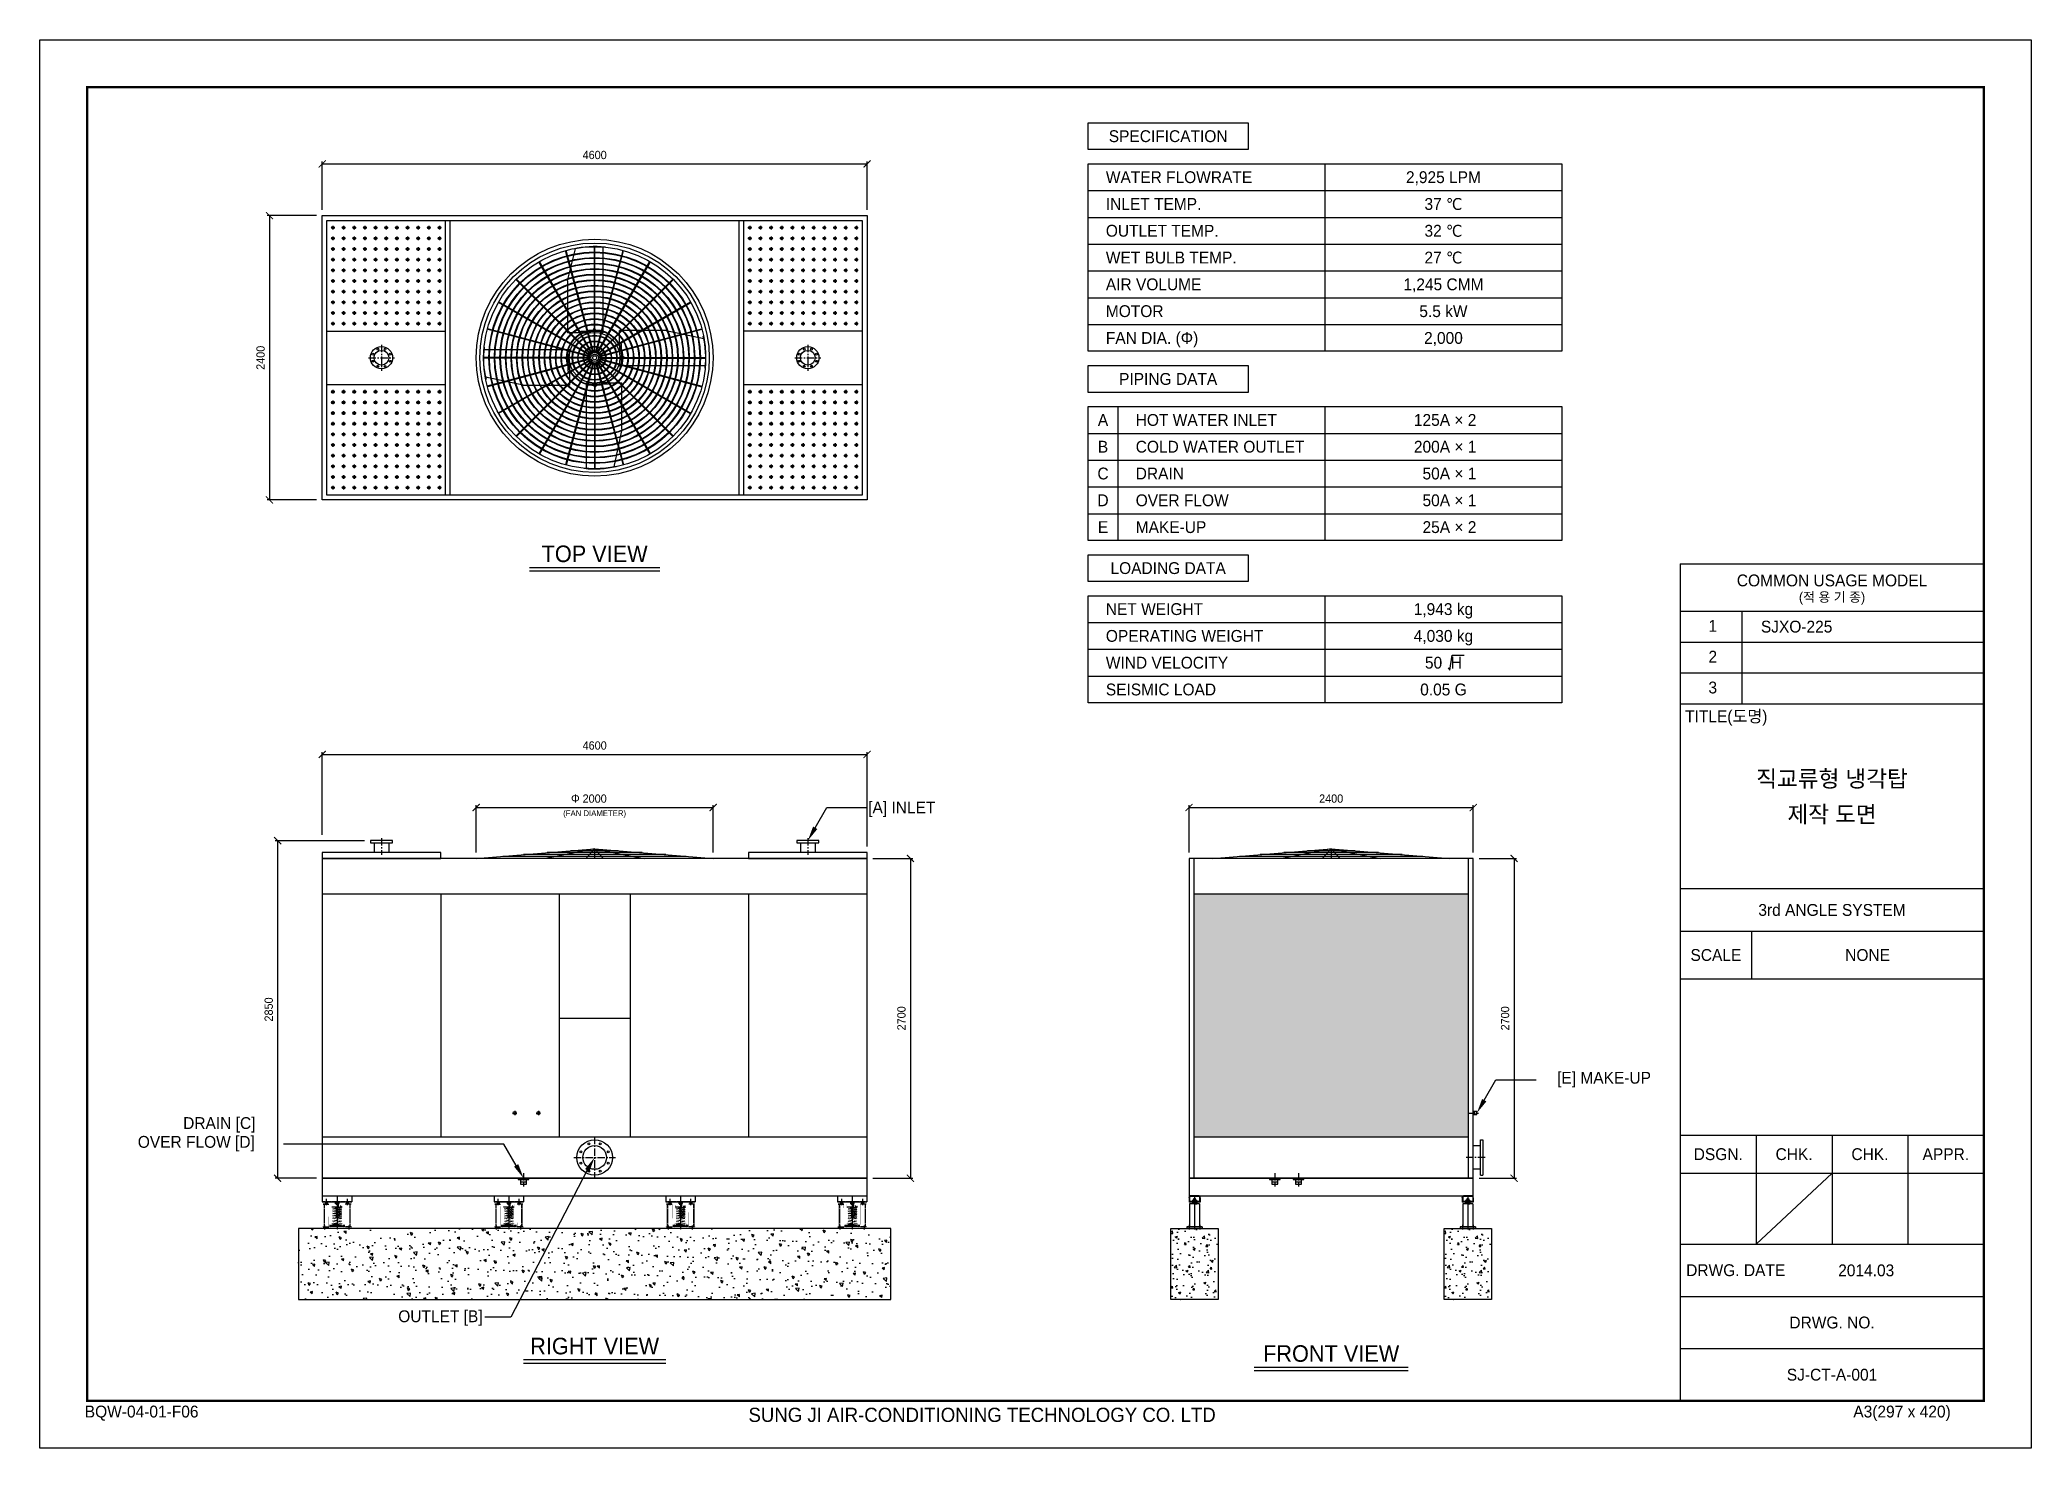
# Model space of a CAD drawing. Header units: millimetres. Extents: x 0 to 16815, y 0 to 11890.
import ezdxf
from ezdxf.enums import TextEntityAlignment as Align

# ---------------------------------------------------------------- set-up
doc = ezdxf.new("R2010")
doc.units = ezdxf.units.MM
doc.linetypes.add('CENTER', pattern=[2, 1.25, -0.25, 0.25, -0.25])
doc.linetypes.add('HIDDEN', pattern=[9.525, 6.35, -3.175])
doc.layers.get('DEFPOINTS').update_dxf_attribs({"color": 143})
for name, color, linetype in [('CENTER', 1, 'CENTER'), ('LINE', 7, 'Continuous'), ('냉각탑_box', 1, 'Continuous'), ('냉각탑_dim', 1, 'Continuous'), ('냉각탑_form', 1, 'Continuous'), ('냉각탑_text', 3, 'Continuous')]:
    doc.layers.add(name, color=color, linetype=linetype)
doc.styles.add('HY울릉도L', font='')
doc.styles.add('돋움', font='')
doc.styles.get('HY울릉도L').set_extended_font_data('HY울릉도L')
doc.styles.get('돋움').set_extended_font_data('Dotum')
doc.dimstyles.new('성지DIM', dxfattribs={"dimtxt": 3.5, "dimasz": 3, "dimexe": 1, "dimexo": 2.5, "dimgap": 2, "dimtad": 1, "dimdec": 0, "dimzin": 3, "dimdsep": 46, "dimtxsty": 'HY울릉도L', "dimblk": 'ARCHTICK', "dimcen": -2, "dimclrd": 256, "dimclre": 256, "dimclrt": 7, "dimadec": 0, "dimazin": 0, "dimtfac": 1, "dimtdec": 0, "dimtofl": 0, "dimtmove": 0, "dimatfit": 3, "dimfxl": 1, "dimtolj": 1, "dimtzin": 0, "dimlwe": -1, "dimarcsym": 0})

msp = doc.modelspace()

# ---------------------------------------------------------------- texts
at = {"layer": '냉각탑_text', "style": '돋움'}
for s, height, p in [('SPECIFICATION', 100, (9527.6, 11077)), ('2,925 LPM', 100, (11852, 10730.8)), ('37 ℃', 100, (11852, 10504.6)), ('32 ℃', 100, (11852, 10278.4)), ('27 ℃', 100, (11852, 10052.2)), ('1,245 CMM', 100, (11852, 9826)), ('5.5 kW', 100, (11852, 9599.8)), ('2,000', 100, (11852, 9373.6)), ('PIPING DATA', 100, (9527.6, 9027.4)), ('A', 100, (8977.6, 8681.2)), ('B', 100, (8977.6, 8455.1)), ('C', 100, (8977.6, 8228.9)), ('D', 100, (8977.6, 8002.7)), ('E', 100, (8977.6, 7776.5)), ('TOP VIEW', 140, (4684.8, 7551.1)), ('LOADING DATA', 100, (9527.6, 7430.3)), ('1,943 kg', 100, (11852, 7084.1)), ('4,030 kg', 100, (11852, 6857.9)), ('50  H', 100, (11852, 6631.7)), ('0.05 G', 100, (11852, 6405.5)), ('직교류형 냉각탑', 140, (15133.3, 5652.4)), ('(FAN DIAMETER)', 50, (4684.8, 5361)), ('Φ', 70, (4522, 5486)), ('제작 도면', 140, (15133.3, 5352.2)), ('NONE', 100, (15433.6, 4163.7)), ('RIGHT VIEW', 140, (4684.8, 862.3)), ('FRONT VIEW', 140, (10904.1, 799.3)), ('SJ-CT-A-001', 100, (15133.3, 620.5))]:
    msp.add_text(s, height=height, dxfattribs=at).set_placement(p, align=Align.MIDDLE_CENTER)
for s, p in [('WATER FLOWRATE', (9001.5, 10730.8)), ('INLET TEMP.', (9001.5, 10504.6)), ('OUTLET TEMP.', (9001.5, 10278.4)), ('WET BULB TEMP.', (9001.5, 10052.2)), ('AIR VOLUME', (9001.5, 9826)), ('MOTOR', (9001.5, 9599.8)), ('FAN DIA. (Φ)', (9001.5, 9373.6)), ('HOT WATER INLET', (9253.6, 8681.2)), ('COLD WATER OUTLET', (9253.6, 8455.1)), ('DRAIN', (9253.6, 8228.9)), ('OVER FLOW', (9253.6, 8002.7)), ('MAKE-UP', (9253.6, 7776.5)), ('NET WEIGHT', (9001.5, 7084.1)), ('OPERATING WEIGHT', (9001.5, 6857.9)), ('SJXO-225', (14532.6, 6936.1)), ('WIND VELOCITY', (9001.5, 6631.7)), ('SEISMIC LOAD', (9001.5, 6405.5)), ('[A] INLET', (6994.8, 5409.4)), ('DRAIN [C]', (1210.3, 2744.7)), ('OVER FLOW [D]', (827.2, 2586)), ('2014.03', (15185.5, 1501.3))]:
    msp.add_text(s, height=100, dxfattribs=at).set_placement(p, align=Align.MIDDLE_LEFT)
for s, p in [('125A × 2', (12130, 8681.2)), ('200A × 1', (12130, 8455.1)), ('50A × 1', (12130, 8228.9)), ('50A × 1', (12130, 8002.7)), ('25A × 2', (12130, 7776.5)), ('[E] MAKE-UP', (13604.2, 3127.3)), ('OUTLET [B]', (3738.8, 1113.7))]:
    msp.add_text(s, height=100, dxfattribs=at).set_placement(p, align=Align.MIDDLE_RIGHT)

# ---------------------------------------------------------------- blocks, each defined once
blk = doc.blocks.new('냉각탑form')
at = {"layer": 'DEFPOINTS'}
blk.add_lwpolyline([(0, 297.07), (420.1, 297.07), (420.1, 0), (0, 0)], close=True, dxfattribs=at)
at = {"layer": '냉각탑_form'}
for p, q in [((346.08, 186.55), (346.08, 10)), ((346.08, 186.55), (410.1, 186.55)), ((346.08, 186.55), (410.1, 186.55)), ((346.08, 176.54), (410.1, 176.54)), ((359.09, 176.54), (359.09, 157.04)), ((346.08, 170.04), (410.1, 170.04)), ((346.08, 163.54), (410.1, 163.54)), ((346.08, 157.04), (410.1, 157.04)), ((346.08, 157.04), (410.1, 157.04)), ((346.08, 118.03), (410.1, 118.03)), ((346.08, 109.03), (410.1, 109.03)), ((361.09, 109.03), (361.09, 99.02)), ((346.08, 99.02), (410.1, 99.02)), ((346.08, 66.02), (410.1, 66.02)), ((362.09, 66.02), (362.09, 43.01)), ((378.09, 66.02), (378.09, 43.01)), ((394.1, 66.02), (394.1, 43.01)), ((346.08, 58.01), (410.1, 58.01)), ((378.09, 58.01), (362.09, 43.01)), ((346.08, 43.01), (410.1, 43.01)), ((346.08, 32.01), (410.1, 32.01)), ((346.08, 21.01), (410.1, 21.01))]:
    blk.add_line(p, q, dxfattribs=at)
at = {"layer": '냉각탑_form', "const_width": 0.5}
blk.add_lwpolyline([(10, 287.07), (10, 10), (410.1, 10), (410.1, 287.07)], close=True, dxfattribs=at)
at = {"layer": '냉각탑_form', "style": '돋움'}
for s, height, p in [('COMMON USAGE MODEL', 2.5006, (378.09, 183.04)), ('(적 용 기 종)', 2, (378.09, 179.54)), ('3rd ANGLE SYSTEM', 2.5006, (378.09, 113.53)), ('SCALE', 2.501, (353.59, 104.03)), ('DSGN.', 2.501, (354.09, 62.02)), ('CHK.', 2.501, (370.09, 62.02)), ('CHK.', 2.501, (386.09, 62.02)), ('APPR.', 2.501, (402.1, 62.02)), ('DRWG. NO.', 2.501, (378.09, 26.51))]:
    blk.add_text(s, height=height, dxfattribs=at).set_placement(p, align=Align.MIDDLE_CENTER)
for s, height, p in [('1', 2.5, (352.02, 172.2)), ('2', 2.5, (352.02, 165.7)), ('3', 2.5, (352.02, 159.2)), ('TITLE(도명)', 2.501, (347.09, 153.14)), ('DRWG. DATE', 2.501, (347.32, 36.29)), ('BQW-04-01-F06', 2.5006, (9.48, 6.47)), ('SUNG JI AIR-CONDITIONING TECHNOLOGY CO. LTD', 3.0007, (149.5, 5.53)), ('A3(297 x 420)', 2.5006, (382.58, 6.47))]:
    blk.add_text(s, height=height, dxfattribs=at).set_placement(p)
blk = doc.blocks.new('_ArchTick')
at = {"color": 0, "linetype": 'ByBlock', "const_width": 0.15}
blk.add_lwpolyline([(-0.5, -0.5), (0.5, 0.5)], dxfattribs=at)
blk = doc.blocks.new('*D7')
at = {"layer": 'DEFPOINTS', "color": 0, "transparency": 16777216}
for p in [(6985, 10843), (2385, 10406), (6985, 10406)]:
    blk.add_point(p, dxfattribs=at)
at = {"layer": '냉각탑_dim', "transparency": 16777216}
for p, q in [((2385, 10456), (2385, 10863)), ((6985, 10456), (6985, 10863))]:
    blk.add_line(p, q, dxfattribs=at)
at = {"layer": '냉각탑_dim', "lineweight": -2, "transparency": 16777216}
blk.add_line((2385, 10843), (6985, 10843), dxfattribs=at)
at = {"layer": '냉각탑_dim', "lineweight": -2, "transparency": 16777216, "xscale": 60, "yscale": 60, "zscale": 60, "rotation": 180}
blk.add_blockref('_ArchTick', (2385, 10843), dxfattribs=at)
at = {"layer": '냉각탑_dim', "lineweight": -2, "transparency": 16777216, "xscale": 60, "yscale": 60, "zscale": 60}
blk.add_blockref('_ArchTick', (6985, 10843), dxfattribs=at)
at = {"layer": '냉각탑_dim', "color": 7, "transparency": 16777216, "insert": (4685, 10918), "char_height": 70, "attachment_point": 5, "style": 'HY울릉도L'}
blk.add_mtext('\\A1;4600', dxfattribs=at)
blk = doc.blocks.new('*D8')
at = {"layer": 'DEFPOINTS', "color": 0, "transparency": 16777216}
for p in [(2385, 10406), (1939, 8006), (2385, 8006)]:
    blk.add_point(p, dxfattribs=at)
at = {"layer": '냉각탑_dim', "transparency": 16777216}
for p, q in [((2335, 10406), (1919, 10406)), ((2335, 8006), (1919, 8006))]:
    blk.add_line(p, q, dxfattribs=at)
at = {"layer": '냉각탑_dim', "lineweight": -2, "transparency": 16777216}
blk.add_line((1939, 10406), (1939, 8006), dxfattribs=at)
at = {"layer": '냉각탑_dim', "lineweight": -2, "transparency": 16777216, "xscale": 60, "yscale": 60, "zscale": 60}
for p, rotation in [((1939, 10406), 90), ((1939, 8006), 270)]:
    blk.add_blockref('_ArchTick', p, dxfattribs=dict(at, rotation=rotation))
at = {"layer": '냉각탑_dim', "color": 7, "transparency": 16777216, "insert": (1864, 9206), "char_height": 70, "attachment_point": 5, "rotation": 90, "style": 'HY울릉도L'}
blk.add_mtext('\\A1;2400', dxfattribs=at)
blk = doc.blocks.new('*D10')
at = {"layer": 'DEFPOINTS', "color": 0, "transparency": 16777216}
for p in [(5685, 5409), (3685, 4979), (5685, 4979)]:
    blk.add_point(p, dxfattribs=at)
at = {"layer": '냉각탑_dim', "transparency": 16777216}
for p, q in [((3685, 5029), (3685, 5429)), ((5685, 5029), (5685, 5429))]:
    blk.add_line(p, q, dxfattribs=at)
at = {"layer": '냉각탑_dim', "lineweight": -2, "transparency": 16777216}
blk.add_line((3685, 5409), (5685, 5409), dxfattribs=at)
at = {"layer": '냉각탑_dim', "lineweight": -2, "transparency": 16777216, "xscale": 60, "yscale": 60, "zscale": 60, "rotation": 180}
blk.add_blockref('_ArchTick', (3685, 5409), dxfattribs=at)
at = {"layer": '냉각탑_dim', "lineweight": -2, "transparency": 16777216, "xscale": 60, "yscale": 60, "zscale": 60}
blk.add_blockref('_ArchTick', (5685, 5409), dxfattribs=at)
at = {"layer": '냉각탑_dim', "color": 7, "transparency": 16777216, "insert": (4685, 5484), "char_height": 70, "attachment_point": 5, "style": 'HY울릉도L'}
blk.add_mtext('\\A1;2000', dxfattribs=at)
blk = doc.blocks.new('*D11')
at = {"layer": 'DEFPOINTS', "color": 0, "transparency": 16777216}
for p in [(6985, 5857), (2385, 5129), (6985, 5029)]:
    blk.add_point(p, dxfattribs=at)
at = {"layer": '냉각탑_dim', "transparency": 16777216}
for p, q in [((2385, 5179), (2385, 5877)), ((6985, 5079), (6985, 5877))]:
    blk.add_line(p, q, dxfattribs=at)
at = {"layer": '냉각탑_dim', "lineweight": -2, "transparency": 16777216}
blk.add_line((2385, 5857), (6985, 5857), dxfattribs=at)
at = {"layer": '냉각탑_dim', "lineweight": -2, "transparency": 16777216, "xscale": 60, "yscale": 60, "zscale": 60, "rotation": 180}
blk.add_blockref('_ArchTick', (2385, 5857), dxfattribs=at)
at = {"layer": '냉각탑_dim', "lineweight": -2, "transparency": 16777216, "xscale": 60, "yscale": 60, "zscale": 60}
blk.add_blockref('_ArchTick', (6985, 5857), dxfattribs=at)
at = {"layer": '냉각탑_dim', "color": 7, "transparency": 16777216, "insert": (4685, 5932), "char_height": 70, "attachment_point": 5, "style": 'HY울릉도L'}
blk.add_mtext('\\A1;4600', dxfattribs=at)
blk = doc.blocks.new('*D12')
at = {"layer": 'DEFPOINTS', "color": 0, "transparency": 16777216}
for p in [(2791, 5129), (2008, 2279), (2385, 2279)]:
    blk.add_point(p, dxfattribs=at)
at = {"layer": '냉각탑_dim', "transparency": 16777216}
for p, q in [((2741, 5129), (1988, 5129)), ((2335, 2279), (1988, 2279))]:
    blk.add_line(p, q, dxfattribs=at)
at = {"layer": '냉각탑_dim', "lineweight": -2, "transparency": 16777216}
blk.add_line((2008, 5129), (2008, 2279), dxfattribs=at)
at = {"layer": '냉각탑_dim', "lineweight": -2, "transparency": 16777216, "xscale": 60, "yscale": 60, "zscale": 60}
for p, rotation in [((2008, 5129), 90), ((2008, 2279), 270)]:
    blk.add_blockref('_ArchTick', p, dxfattribs=dict(at, rotation=rotation))
at = {"layer": '냉각탑_dim', "color": 7, "transparency": 16777216, "insert": (1933, 3704), "char_height": 70, "attachment_point": 5, "rotation": 90, "style": 'HY울릉도L'}
blk.add_mtext('\\A1;2850', dxfattribs=at)
blk = doc.blocks.new('*D13')
at = {"layer": 'DEFPOINTS', "color": 0, "transparency": 16777216}
for p in [(6985, 4979), (6985, 2279), (7351, 2279)]:
    blk.add_point(p, dxfattribs=at)
at = {"layer": '냉각탑_dim', "transparency": 16777216}
for p, q in [((7035, 4979), (7371, 4979)), ((7035, 2279), (7371, 2279))]:
    blk.add_line(p, q, dxfattribs=at)
at = {"layer": '냉각탑_dim', "lineweight": -2, "transparency": 16777216}
blk.add_line((7351, 4979), (7351, 2279), dxfattribs=at)
at = {"layer": '냉각탑_dim', "lineweight": -2, "transparency": 16777216, "xscale": 60, "yscale": 60, "zscale": 60}
for p, rotation in [((7351, 4979), 90), ((7351, 2279), 270)]:
    blk.add_blockref('_ArchTick', p, dxfattribs=dict(at, rotation=rotation))
at = {"layer": '냉각탑_dim', "color": 7, "transparency": 16777216, "insert": (7276, 3629), "char_height": 70, "attachment_point": 5, "rotation": 90, "style": 'HY울릉도L'}
blk.add_mtext('\\A1;2700', dxfattribs=at)
blk = doc.blocks.new('*D15')
at = {"layer": 'DEFPOINTS', "color": 0, "transparency": 16777216}
for p in [(12104, 5409), (9704, 4979), (12104, 4979)]:
    blk.add_point(p, dxfattribs=at)
at = {"layer": '냉각탑_dim', "transparency": 16777216}
for p, q in [((9704, 5029), (9704, 5429)), ((12104, 5029), (12104, 5429))]:
    blk.add_line(p, q, dxfattribs=at)
at = {"layer": '냉각탑_dim', "lineweight": -2, "transparency": 16777216}
blk.add_line((9704, 5409), (12104, 5409), dxfattribs=at)
at = {"layer": '냉각탑_dim', "lineweight": -2, "transparency": 16777216, "xscale": 60, "yscale": 60, "zscale": 60, "rotation": 180}
blk.add_blockref('_ArchTick', (9704, 5409), dxfattribs=at)
at = {"layer": '냉각탑_dim', "lineweight": -2, "transparency": 16777216, "xscale": 60, "yscale": 60, "zscale": 60}
blk.add_blockref('_ArchTick', (12104, 5409), dxfattribs=at)
at = {"layer": '냉각탑_dim', "color": 7, "transparency": 16777216, "insert": (10904, 5484), "char_height": 70, "attachment_point": 5, "style": 'HY울릉도L'}
blk.add_mtext('\\A1;2400', dxfattribs=at)
blk = doc.blocks.new('*D16')
at = {"layer": 'DEFPOINTS', "color": 0, "transparency": 16777216}
for p in [(12104, 4979), (12104, 2279), (12448, 2279)]:
    blk.add_point(p, dxfattribs=at)
at = {"layer": '냉각탑_dim', "transparency": 16777216}
for p, q in [((12154, 4979), (12468, 4979)), ((12154, 2279), (12468, 2279))]:
    blk.add_line(p, q, dxfattribs=at)
at = {"layer": '냉각탑_dim', "lineweight": -2, "transparency": 16777216}
blk.add_line((12448, 4979), (12448, 2279), dxfattribs=at)
at = {"layer": '냉각탑_dim', "lineweight": -2, "transparency": 16777216, "xscale": 60, "yscale": 60, "zscale": 60}
for p, rotation in [((12448, 4979), 90), ((12448, 2279), 270)]:
    blk.add_blockref('_ArchTick', p, dxfattribs=dict(at, rotation=rotation))
at = {"layer": '냉각탑_dim', "color": 7, "transparency": 16777216, "insert": (12373, 3629), "char_height": 70, "attachment_point": 5, "rotation": 90, "style": 'HY울릉도L'}
blk.add_mtext('\\A1;2700', dxfattribs=at)
blk = doc.blocks.new('A$C2E82435F')
for p, q in [((1, 285), (1, 234)), ((1, 285), (250, 285)), ((1, 234), (250, 234)), ((7, 215), (55, 215)), ((45, 221), (24, 221)), ((30, 221), (30, 234)), ((30, 221), (30, 234)), ((31, 234), (31, 221)), ((43, 234), (43, 221)), ((43, 221), (43, 234)), ((81, 193), (126, 193)), ((164, 187), (90, 174)), ((109, 188), (107, 193)), ((125, 221), (108, 221)), ((109, 188), (126, 188)), ((112, 234), (139, 234)), ((116, 231), (116, 221)), ((117, 220), (116, 221)), ((116, 170), (163, 179)), ((117, 220), (125, 220)), ((117, 220), (117, 210)), ((117, 179), (117, 170)), ((125, 221), (143, 221)), ((125, 221), (143, 221)), ((134, 220), (125, 220)), ((134, 220), (135, 221)), ((134, 220), (134, 210)), ((134, 210), (134, 188)), ((135, 231), (135, 221)), ((135, 221), (135, 231)), ((135, 210), (135, 188)), ((143, 221), (143, 231)), ((143, 221), (143, 231)), ((149, 196), (162, 199)), ((154, 203), (156, 203)), ((167, 193), (170, 193)), ((244, 215), (195, 215)), ((206, 221), (227, 221)), ((207, 221), (207, 239)), ((207, 221), (207, 234)), ((208, 239), (208, 215)), ((208, 234), (208, 221)), ((220, 239), (220, 215)), ((220, 221), (220, 239)), ((220, 221), (220, 234)), ((220, 234), (220, 221)), ((220, 221), (220, 234)), ((250, 285), (250, 234)), ((7, 24), (56, 24)), ((61, 36), (78, 36)), ((126, 29), (61, 29)), ((61, 29), (126, 29)), ((61, 29), (190, 29)), ((74, 29), (61, 29)), ((78, 37), (78, 36)), ((164, 36), (78, 36)), ((88, 49), (126, 49)), ((164, 167), (91, 154)), ((164, 147), (91, 134)), ((164, 127), (91, 113)), ((164, 106), (91, 93)), ((125, 76), (91, 70)), ((128, 54), (102, 48)), ((128, 54), (103, 49)), ((116, 150), (163, 159)), ((116, 130), (163, 138)), ((116, 109), (163, 118)), ((116, 116), (125, 116)), ((117, 159), (117, 150)), ((117, 139), (117, 130)), ((117, 118), (117, 115)), ((134, 116), (125, 116)), ((126, 90), (163, 96)), ((163, 49), (126, 43)), ((126, 44), (130, 44)), ((128, 67), (163, 73)), ((133, 121), (133, 115)), ((173, 37), (173, 36)), ((190, 36), (173, 36)), ((177, 29), (190, 29)), ((244, 24), (196, 24))]:
    blk.add_line(p, q)
at = {"linetype": 'HIDDEN'}
for p, q in [((1, 239), (250, 239)), ((17, 215), (17, 24)), ((234, 215), (234, 24)), ((78, 36), (61, 36)), ((173, 36), (190, 36))]:
    blk.add_line(p, q, dxfattribs=at)
at = {"color": 0}
for p, q in [((134, 209), (135, 210)), ((142, 188), (146, 192))]:
    blk.add_line(p, q, dxfattribs=at)
at = {"linetype": 'CENTER'}
for p, q in [((214, 220), (214, 261)), ((214, 225), (214, 250)), ((73, 21), (73, 39)), ((178, 21), (178, 39))]:
    blk.add_line(p, q, dxfattribs=at)
for points, const_width in [([(30, 221), (7, 221), (7, 24), (1, 24), (1, 10), (250, 10), (250, 24), (244, 24), (244, 221), (220, 221)], 1), ([(7, 221), (30, 221)], 1), ([(43, 221), (52, 221), (52, 215)], 1), ([(45, 221), (52, 221)], 1), ([(52, 221), (52, 215)], 1), ([(195, 215), (196, 24), (56, 24), (55, 215)], 1), ([(126, 210), (80, 210), (81, 193), (107, 193)], 0.68), ([(90, 185), (108, 189)], 0.898), ([(90, 174), (116, 173)], 0.898), ([(91, 166), (116, 170)], 0.898), ([(116, 179), (116, 170)], 0.562), ([(167, 202), (167, 193), (170, 193), (171, 210), (126, 210)], 0.68), ([(143, 188), (134, 188)], 0.898), ([(134, 188), (134, 174)], 0.73), ([(163, 179), (135, 181)], 0.898), ([(143, 188), (154, 203), (165, 203)], 0.68), ([(162, 199), (151, 199)], 0.898), ([(206, 221), (199, 221)], 1), ([(199, 221), (199, 215)], 1), ([(207, 221), (199, 221), (199, 215)], 1), ([(244, 221), (220, 221)], 1), ([(88, 49), (78, 49), (78, 37), (61, 37), (61, 29)], 0.898), ([(61, 29), (61, 24)], 0.898), ([(91, 154), (116, 153)], 0.898), ([(91, 145), (116, 150)], 0.898), ([(91, 134), (116, 133)], 0.898), ([(91, 125), (116, 130)], 0.898), ([(91, 113), (129, 112)], 0.898), ([(91, 105), (129, 111)], 0.898), ([(91, 93), (126, 90)], 0.898), ([(91, 83), (126, 90)], 0.898), ([(91, 70), (128, 67)], 0.898), ([(128, 67), (91, 59)], 0.898), ([(116, 116), (117, 115)], 0.73), ([(116, 159), (116, 150)], 0.562), ([(116, 139), (116, 130)], 0.562), ([(116, 118), (116, 116)], 0.562), ([(117, 115), (125, 115)], 0.562), ([(133, 115), (125, 115)], 0.562), ([(163, 96), (126, 100)], 0.898), ([(125, 76), (163, 73)], 0.898), ([(163, 49), (128, 54)], 0.898), ([(163, 49), (128, 54)], 0.898), ([(163, 159), (134, 161)], 0.898), ([(163, 138), (134, 140)], 0.898), ([(163, 118), (134, 120)], 0.898), ([(134, 116), (133, 115)], 0.562), ([(134, 162), (134, 153)], 0.73), ([(134, 142), (134, 133)], 0.73), ([(134, 121), (134, 116)], 0.73), ([(163, 49), (173, 49), (173, 37), (190, 37), (190, 29)], 0.898), ([(190, 29), (190, 24)], 0.898)]:
    blk.add_lwpolyline(points, dxfattribs=dict(const_width=const_width))
for points, const_width in [([(90, 185, 0.725116), (90, 174, 0.725116)], 0.898), ([(133, 182), (162, 186, 0.664207), (162, 199, 0.63815)], 0.898), ([(133, 182), (162, 186, 0.562661), (164, 198, 0.562661)], 0.898), ([(135, 162), (163, 167, 0.664207), (163, 179, 0.63815)], 0.898), ([(167, 202, 0.414214), (165, 203, 0.414214)], 0.68), ([(91, 166, 0.725116), (91, 154, 0.725116)], 0.898), ([(91, 145, 0.725116), (91, 134, 0.725116)], 0.898), ([(91, 125, 0.725116), (91, 113, 0.725116)], 0.898), ([(91, 105, 0.725116), (91, 93, 0.725116)], 0.898), ([(91, 83, 0.611938), (91, 70, 0.611938)], 0.898), ([(91, 59, 0.495188), (88, 48, 0.495188)], 0.898), ([(126, 99), (163, 106, 0.664207), (163, 118, 0.63815)], 0.898), ([(125, 76), (163, 85, 0.712533), (163, 96, 0.643566)], 0.898), ([(163, 73, -0.712533), (163, 62), (128, 54)], 0.898), ([(133, 121), (163, 126, 0.664207), (163, 138)], 0.898), ([(135, 142), (163, 146, 0.664207), (163, 159, 0.63815)], 0.898), ([(164, 36, 0.602155), (163, 49, 0.60596)], 0.898)]:
    blk.add_lwpolyline(points, format="xyb", dxfattribs=dict(const_width=const_width))
for points in [[(112, 234, 0.898, 0.898, 0.322657), (108, 231, 0.898, 0.898, 0), (108, 221, 0.898, 0.898, 0), (116, 221, 0.562, 0.562, 0), (116, 210, 0.562, 0.562, 0)], [(135, 210, 0.562, 0.562, 0), (135, 221, 0.898, 0.898, 0), (143, 221, 0.898, 0.898, 0), (143, 231, 0.898, 0.898, 0.322657), (139, 234, 0.898, 0.898, -0.322657)]]:
    blk.add_lwpolyline(points, format="xyseb")
for centre, radius, start, end in [((112, 230), 4.44, 17.2184, 162.7816), ((126, 219), 15.2, 90.4828, 127.3884), ((125, 219), 15.2, 52.6116, 89.5172), ((139, 230), 4.44, 17.2184, 162.7816)]:
    blk.add_arc(centre, radius, start, end)
at = {"layer": 'CENTER'}
for p, q in [((37, 207), (37, 261)), ((126, 282), (126, 0)), ((214, 207), (214, 261)), ((23, 0), (23, 35)), ((228, 0), (228, 35))]:
    blk.add_line(p, q, dxfattribs=at)
blk = doc.blocks.new('A$C6ABE2FCF')
for p, q in [((18, 284), (18, 231)), ((18, 284), (112, 284)), ((112, 281), (18, 281)), ((18, 268), (18, 271)), ((112, 231), (18, 231)), ((23, 281), (23, 236)), ((107, 236), (23, 236)), ((107, 218), (23, 218)), ((23, 218), (23, 23)), ((102, 284), (28, 284)), ((47, 246), (47, 236)), ((65, 236), (47, 236)), ((47, 228), (47, 218)), ((65, 218), (47, 218)), ((52, 249), (78, 249)), ((73, 236), (52, 236)), ((52, 231), (78, 231)), ((73, 218), (52, 218)), ((56, 246), (56, 236)), ((56, 228), (56, 218)), ((59, 249), (59, 263)), ((59, 249), (59, 263)), ((59, 263), (72, 263)), ((59, 218), (59, 231)), ((59, 231), (59, 218)), ((59, 218), (59, 231)), ((60, 263), (60, 249)), ((65, 236), (82, 236)), ((65, 236), (83, 236)), ((65, 218), (65, 23)), ((65, 218), (82, 218)), ((65, 218), (83, 218)), ((71, 263), (71, 249)), ((71, 218), (71, 231)), ((71, 231), (71, 218)), ((71, 218), (71, 231)), ((72, 249), (72, 263)), ((72, 249), (72, 263)), ((74, 246), (74, 236)), ((74, 228), (74, 218)), ((83, 246), (83, 236)), ((83, 228), (83, 218)), ((107, 281), (107, 236)), ((107, 218), (107, 23)), ((112, 268), (112, 284)), ((112, 268), (112, 231)), ((130, 23), (0, 23)), ((0, 23), (0, 9)), ((130, 9), (0, 9)), ((130, 23), (130, 9))]:
    blk.add_line(p, q)
for centre, radius, start, end in [((52, 245), 4.38, 17.2184, 162.7816), ((52, 227), 4.38, 17.2184, 162.7816), ((65, 234), 15, 90.4828, 127.3884), ((65, 216), 15, 90.4828, 127.3884), ((65, 234), 15, 52.6116, 89.5172), ((65, 216), 15, 52.6116, 89.5172), ((78, 245), 4.38, 17.2184, 162.7816), ((78, 227), 4.38, 17.2184, 162.7816)]:
    blk.add_arc(centre, radius, start, end)
at = {"layer": 'CENTER'}
for p, q in [((65, 279), (65, 0)), ((20, 39), (20, 0)), ((110, 39), (110, 0))]:
    blk.add_line(p, q, dxfattribs=at)
blk = doc.blocks.new('A$C036B6841')
at = {"color": 3}
for p, q in [((0, 0), (650, 53)), ((1153, 11), (147, 11)), ((1040, 21), (260, 21)), ((650, 53), (379, 0)), ((910, 32), (390, 32)), ((780, 42), (520, 42)), ((650, 53), (601, 0)), ((650, 53), (1300, 0)), ((650, 53), (699, 0)), ((650, 53), (921, 0))]:
    blk.add_line(p, q, dxfattribs=at)
at = {"layer": 'DEFPOINTS'}
blk.add_line((650, 53), (650, 0), dxfattribs=at)

# ---------------------------------------------------------------- dimensions: what is measured, and where the dimension line sits
at = {"layer": '냉각탑_dim'}
for base, p1, p2, picture, middle in [((6984.8, 10842.6), (2384.8, 10406.3), (6984.8, 10406.3), '*D7', (4684.8, 10917.6)), ((6984.8, 5856.8), (2384.8, 5129.5), (6984.8, 5029.5), '*D11', (4684.8, 5931.8)), ((5684.8, 5409.4), (3684.8, 4979.5), (5684.8, 4979.5), '*D10', (4684.8, 5484.4)), ((12104.1, 5409.4), (9704.1, 4979.5), (12104.1, 4979.5), '*D15', (10904.1, 5484.4))]:
    dim = msp.add_linear_dim(base=base, p1=p1, p2=p2, dimstyle='성지DIM', override={"dimscale": 20, "dimtmove": 2}, dxfattribs=at)
    dim.commit()
    dim.dimension.update_dxf_attribs({"geometry": picture, "text_midpoint": middle})
for base, p1, p2, picture, middle in [((1939.3, 8006.3), (2384.8, 10406.3), (2384.8, 8006.3), '*D8', (1864.3, 9206.3)), ((2008.1, 2279.5), (2791, 5129.5), (2384.8, 2279.5), '*D12', (1933.1, 3704.5)), ((7351.2, 2279.5), (6984.8, 4979.5), (6984.8, 2279.5), '*D13', (7276.2, 3629.5)), ((12447.8, 2279.5), (12104.1, 4979.5), (12104.1, 2279.5), '*D16', (12372.8, 3629.5))]:
    dim = msp.add_linear_dim(base=base, p1=p1, p2=p2, angle=90, dimstyle='성지DIM', override={"dimscale": 20, "dimtmove": 2}, dxfattribs=at)
    dim.commit()
    dim.dimension.update_dxf_attribs({"geometry": picture, "text_midpoint": middle})

# ---------------------------------------------------------------- hatches: boundary and pattern name
h = msp.add_hatch()
h.set_pattern_fill('HONEY', color=1, scale=7.6, angle=90)
h.set_pattern_definition([(90, (-17365.771, 14674.604), (-20.897193, 36.195), [24.13, -48.26]), (210, (-17365.771, 14674.604), (-20.897193, -36.195), [24.13, -48.26]), (150, (-17365.771, 14674.604), (-41.794386, 8e-08), [-48.26, 24.13])])
h.paths.add_polyline_path([(12064.1, 4679.5), (9744.1, 4679.5), (9744.1, 2629.5), (12064.1, 2629.5)])
h = msp.add_hatch()
h.set_pattern_fill('AR-CONC', color=8, scale=1.28, angle=90)
h.set_pattern_definition([(140, (-18710.58, 3161.91), (20.402, 233.1964), [24.384, -268.224]), (85, (-18710.58, 3161.91), (-244.5528, -45.1116), [19.5072, -214.58]), (190.4514, (-18708.88, 3181.35), (-224.1507, 188.0848), [20.7232, -227.9555]), (136.1842, (-18775.6, 3161.9), (53.8142, 346.9812), [36.576, -402.336]), (186.6356, (-18771.12, 3190.83), (-316.7054, 303.8773), [31.085, -341.9336]), (81.1842, (-18775.6, 3161.9), (-316.7054, 303.8773), [29.2608, -321.8685]), (111, (-18759.35, 3194.43), (130.8995, 194.0664), [24.384, -268.224]), (56, (-18759.35, 3194.43), (-235.7606, 79.1066), [19.5072, -214.5792]), (161.4514, (-18748.44, 3210.6), (-104.8611, 273.173), [20.7232, -227.9551]), (127.5, (-18710.58, 3161.91), (-108.23045, 3.9534), [0, -211.97824, 0, -217.8304, 0, -215.392]), (97.5, (-18710.58, 3161.91), (-128.23114, 85.52917), [0, -124.19584, 0, -207.10144, 0, -82.0928]), (57.5, (-18710.58, 3089.41), (7.3328, 173.55596), [0, -81.28, 0, -253.5936, 0, -336.4992]), (47.5, (-18710.58, 3056.9), (-32.5459, 189.60535), [0, -105.664, 0, -168.4122, 0, -238.9632])])
h.paths.add_polyline_path([(2184.8, 1854.5), (2184.8, 1254.5), (7184.8, 1254.5), (7184.8, 1854.5)])
h = msp.add_hatch()
h.set_pattern_fill('AR-CONC', color=8)
h.set_pattern_definition([(50, (-38786.08, -3816.1), (182.18467, -15.9391), [19.05, -209.55]), (355, (-38786.08, -3816.1), (-35.2434, 191.05685), [15.24, -167.6406]), (100.45144, (-38770.9, -3817.43), (146.94125, 175.11775), [16.19, -178.09024]), (46.1842, (-38786.08, -3765.3), (271.079, -42.0423), [28.575, -314.325]), (96.63556, (-38763.5, -3768.8), (237.4041, 247.4261), [24.285, -267.1356]), (351.18415, (-38786.08, -3765.3), (237.4041, 247.4261), [22.86, -251.4597]), (21, (-38760.68, -3778), (151.6144, -102.2652), [19.05, -209.55]), (326, (-38760.68, -3778), (61.802, 184.188), [15.24, -167.64]), (71.45144, (-38748.05, -3786.53), (213.4164, 81.9228), [16.19, -178.08994]), (37.5, (-38786.085, -3816.105), (3.0886, 84.55504), [0, -165.608, 0, -170.18, 0, -168.275]), (7.5, (-38786.085, -3816.105), (66.81966, 100.18057), [0, -97.028, 0, -161.798, 0, -64.135]), (327.5, (-38842.73, -3816.105), (135.590595, -5.72874), [0, -63.5, 0, -198.12, 0, -262.89]), (317.5, (-38868.13, -3816.1), (148.12918, 25.4265), [0, -82.55, 0, -131.572, 0, -186.69])])
h.paths.add_polyline_path([(9951, 1854.5), (9551, 1854.5), (9551, 1254.5), (9951, 1254.5)])
h = msp.add_hatch()
h.set_pattern_fill('AR-CONC', color=8)
h.set_pattern_definition([(50, (-36479.88, -3816.1), (182.18467, -15.9391), [19.05, -209.55]), (355, (-36479.88, -3816.1), (-35.2434, 191.05685), [15.24, -167.6406]), (100.45144, (-36464.7, -3817.43), (146.94125, 175.11775), [16.19, -178.09024]), (46.1842, (-36479.88, -3765.3), (271.079, -42.0423), [28.575, -314.325]), (96.63556, (-36457.29, -3768.8), (237.4041, 247.4261), [24.285, -267.1356]), (351.18415, (-36479.88, -3765.3), (237.4041, 247.4261), [22.86, -251.4597]), (21, (-36454.48, -3778), (151.6144, -102.2652), [19.05, -209.55]), (326, (-36454.48, -3778), (61.802, 184.188), [15.24, -167.64]), (71.45144, (-36441.84, -3786.53), (213.4164, 81.9228), [16.19, -178.08994]), (37.5, (-36479.875, -3816.105), (3.0886, 84.55504), [0, -165.608, 0, -170.18, 0, -168.275]), (7.5, (-36479.875, -3816.105), (66.81966, 100.18057), [0, -97.028, 0, -161.798, 0, -64.135]), (327.5, (-36536.52, -3816.105), (135.590595, -5.72874), [0, -63.5, 0, -198.12, 0, -262.89]), (317.5, (-36561.92, -3816.1), (148.12918, 25.4265), [0, -82.55, 0, -131.572, 0, -186.69])])
h.paths.add_polyline_path([(12257.2, 1854.5), (11857.2, 1854.5), (11857.2, 1254.5), (12257.2, 1254.5)])

# ---------------------------------------------------------------- linework, layer by layer
at = {"color": 3}
for p, q in [((3424.8, 8046.3), (3424.8, 10366.3)), ((3464.8, 8046.3), (3464.8, 10366.3)), ((5904.8, 8046.3), (5904.8, 10366.3)), ((5944.8, 8046.3), (5944.8, 10366.3)), ((4669.8, 9253.2), (4439.9, 10111.2)), ((4674.3, 9254.4), (4444.4, 10112.4)), ((4682.4, 9255.4), (4682.4, 10143.8)), ((4687.1, 9255.4), (4687.1, 10143.8)), ((4695.3, 9254.4), (4925.2, 10112.4)), ((4699.8, 9253.2), (4929.7, 10111.2)), ((4658.2, 9247.7), (4214, 10017)), ((4662.2, 9250), (4218.1, 10019.3)), ((4707.3, 9250), (5151.5, 10019.3)), ((4711.4, 9247.7), (5155.6, 10017)), ((4648.4, 9239.4), (4020.2, 9867.5)), ((4651.7, 9242.7), (4023.6, 9870.8)), ((4717.9, 9242.7), (5346, 9870.8)), ((4721.2, 9239.4), (5349.3, 9867.5)), ((4641, 9228.8), (3871.7, 9673)), ((4643.4, 9232.9), (3874.1, 9677)), ((4726.2, 9232.9), (5495.5, 9677)), ((4728.5, 9228.8), (5497.8, 9673)), ((3424.8, 9428.8), (2424.8, 9428.8)), ((4636.7, 9216.7), (3778.6, 9446.7)), ((4637.9, 9221.3), (3779.9, 9451.2)), ((4731.7, 9221.3), (5589.7, 9451.2)), ((4732.9, 9216.7), (5590.9, 9446.7)), ((6944.8, 9431.3), (5944.8, 9431.3)), ((4635.6, 9208.6), (3747.3, 9208.6)), ((4635.6, 9203.9), (3747.3, 9203.9)), ((4636.7, 9195.8), (3778.6, 8965.9)), ((4637.9, 9191.3), (3779.9, 8961.4)), ((4641, 9183.7), (3871.7, 8739.6)), ((4643.4, 9179.7), (3874.1, 8735.5)), ((4648.4, 9173.2), (4020.2, 8545)), ((4651.7, 9169.9), (4023.6, 8541.7)), ((4658.2, 9164.9), (4214, 8395.6)), ((4662.2, 9162.5), (4218.1, 8393.2)), ((4669.8, 9159.4), (4439.9, 8301.3)), ((4674.3, 9158.2), (4444.4, 8300.1)), ((4682.4, 9157.1), (4682.4, 8268.8)), ((4687.1, 9157.1), (4687.1, 8268.8)), ((4695.3, 9158.2), (4925.2, 8300.1)), ((4699.8, 9159.4), (4929.7, 8301.3)), ((4707.3, 9162.5), (5151.5, 8393.2)), ((4711.4, 9164.9), (5155.6, 8395.6)), ((4717.9, 9169.9), (5346, 8541.7)), ((4721.2, 9173.2), (5349.3, 8545)), ((4726.2, 9179.7), (5495.5, 8735.5)), ((4728.5, 9183.7), (5497.8, 8739.6)), ((4731.7, 9191.3), (5589.7, 8961.4)), ((4732.9, 9195.8), (5590.9, 8965.9)), ((4734, 9208.6), (5622.3, 9208.6)), ((4734, 9203.9), (5622.3, 9203.9)), ((2424.8, 8981.3), (3424.8, 8981.3)), ((5944.8, 8981.3), (6944.8, 8981.3)), ((2822.3, 5109.5), (2822.3, 5029.5)), ((2947.3, 5109.5), (2947.3, 5029.5)), ((6422.3, 5109.5), (6422.3, 5029.5)), ((6547.3, 5109.5), (6547.3, 5029.5)), ((9744.1, 4979.5), (9744.1, 2279.5)), ((12064.1, 2279.5), (12064.1, 4979.5)), ((2384.8, 4679.5), (6984.8, 4679.5)), ((3384.8, 4679.5), (3384.8, 2629.5)), ((4384.8, 4679.5), (4384.8, 2629.5)), ((4984.8, 4679.5), (4984.8, 2629.5)), ((5984.8, 4679.5), (5984.8, 2629.5)), ((9744.1, 4679.5), (12064.1, 4679.5)), ((4384.8, 3629.5), (4984.8, 3629.5)), ((12134.1, 2842), (12104.1, 2842)), ((12104.1, 2817), (12134.1, 2817)), ((12114.1, 2817), (12114.1, 2842)), ((12134.1, 2817), (12134.1, 2842)), ((2384.8, 2629.5), (6984.8, 2629.5)), ((9744.1, 2629.5), (12064.1, 2629.5)), ((12104.1, 2554.5), (12164.1, 2554.5)), ((12164.1, 2304.5), (12164.1, 2604.5)), ((12164.1, 2604.5), (12184.1, 2604.5)), ((12184.1, 2604.5), (12184.1, 2304.5)), ((12164.1, 2354.5), (12104.1, 2354.5)), ((4111.2, 2279.5), (4021.2, 2279.5)), ((4059.8, 2249.5), (4109.8, 2249.5)), ((10455.5, 2279.5), (10365.5, 2279.5)), ((10404.1, 2249.5), (10454.1, 2249.5)), ((10655.5, 2279.5), (10565.5, 2279.5)), ((10604.1, 2249.5), (10654.1, 2249.5)), ((12164.1, 2304.5), (12184.1, 2304.5))]:
    msp.add_line(p, q, dxfattribs=at)
at = {"color": 1}
for p, q in [((4134.8, 7436.3), (5234.8, 7436.3)), ((4134.8, 7406.3), (5234.8, 7406.3)), ((4084.8, 747.5), (5284.8, 747.5)), ((4084.8, 717.5), (5284.8, 717.5)), ((10254.1, 684.5), (11554.1, 684.5)), ((10254.1, 654.5), (11554.1, 654.5))]:
    msp.add_line(p, q, dxfattribs=at)
at = {"color": 3}
for points in [[(2384.8, 8006.3), (2384.8, 10406.3), (6984.8, 10406.3), (6984.8, 8006.3)], [(2424.8, 8046.3), (2424.8, 10366.3), (6944.8, 10366.3), (6944.8, 8046.3)], [(2791, 5129.5), (2791, 5109.5), (2978.5, 5109.5), (2978.5, 5129.5)], [(6391, 5129.5), (6391, 5109.5), (6578.5, 5109.5), (6578.5, 5129.5)], [(2384.8, 5029.5), (2384.8, 4979.5), (3384.8, 4979.5), (3384.8, 5029.5)], [(2384.8, 4979.5), (2384.8, 2279.5), (6984.8, 2279.5), (6984.8, 4979.5)], [(5984.8, 5029.5), (5984.8, 4979.5), (6984.8, 4979.5), (6984.8, 5029.5)], [(9704.1, 4979.5), (9704.1, 2279.5), (12104.1, 2279.5), (12104.1, 4979.5)], [(4039.8, 2279.5), (4039.8, 2269.5), (4129.8, 2269.5), (4129.8, 2279.5)], [(4059.8, 2269.5), (4059.8, 2229.5), (4109.8, 2229.5), (4109.8, 2269.5)], [(10384.1, 2279.5), (10384.1, 2269.5), (10474.1, 2269.5), (10474.1, 2279.5)], [(10404.1, 2269.5), (10404.1, 2229.5), (10454.1, 2229.5), (10454.1, 2269.5)], [(10584.1, 2279.5), (10584.1, 2269.5), (10674.1, 2269.5), (10674.1, 2279.5)], [(10604.1, 2269.5), (10604.1, 2229.5), (10654.1, 2229.5), (10654.1, 2269.5)]]:
    msp.add_lwpolyline(points, close=True, dxfattribs=at)
at = {"color": 4}
for points in [[(2384.8, 2129.5), (6984.8, 2129.5), (6984.8, 2279.5), (2384.8, 2279.5)], [(9704.1, 2279.5), (9704.1, 2129.5), (12104.1, 2129.5), (12104.1, 2279.5)]]:
    msp.add_lwpolyline(points, close=True, dxfattribs=at)
at = {"color": 8}
for points in [[(2184.8, 1854.5), (2184.8, 1254.5), (7184.8, 1254.5), (7184.8, 1854.5)], [(9951, 1254.5), (9551, 1254.5), (9551, 1854.5), (9951, 1854.5)], [(12257.2, 1254.5), (11857.2, 1254.5), (11857.2, 1854.5), (12257.2, 1854.5)]]:
    msp.add_lwpolyline(points, close=True, dxfattribs=at)
for centre in [(2474.8, 10303.8), (2564.8, 10303.8), (2654.8, 10303.8), (2744.8, 10303.8), (2834.8, 10303.8), (2924.8, 10303.8), (3014.8, 10303.8), (3104.8, 10303.8), (3194.8, 10303.8), (3284.8, 10303.8), (3374.8, 10303.8), (5994.8, 10303.8), (6084.8, 10303.8), (6174.8, 10303.8), (6264.8, 10303.8), (6354.8, 10303.8), (6444.8, 10303.8), (6534.8, 10303.8), (6624.8, 10303.8), (6714.8, 10303.8), (6804.8, 10303.8), (6894.8, 10303.8), (2474.8, 10213.8), (2474.8, 10123.8), (2564.8, 10213.8), (2564.8, 10123.8), (2654.8, 10213.8), (2654.8, 10123.8), (2744.8, 10213.8), (2744.8, 10123.8), (2834.8, 10213.8), (2834.8, 10123.8), (2924.8, 10213.8), (2924.8, 10123.8), (3014.8, 10213.8), (3014.8, 10123.8), (3104.8, 10213.8), (3104.8, 10123.8), (3194.8, 10213.8), (3194.8, 10123.8), (3284.8, 10213.8), (3284.8, 10123.8), (3374.8, 10213.8), (3374.8, 10123.8), (5994.8, 10213.8), (5994.8, 10123.8), (6084.8, 10213.8), (6084.8, 10123.8), (6174.8, 10213.8), (6174.8, 10123.8), (6264.8, 10213.8), (6264.8, 10123.8), (6354.8, 10213.8), (6354.8, 10123.8), (6444.8, 10213.8), (6444.8, 10123.8), (6534.8, 10213.8), (6534.8, 10123.8), (6624.8, 10213.8), (6624.8, 10123.8), (6714.8, 10213.8), (6714.8, 10123.8), (6804.8, 10213.8), (6804.8, 10123.8), (6894.8, 10213.8), (6894.8, 10123.8), (2474.8, 10033.8), (2474.8, 9943.8), (2564.8, 10033.8), (2564.8, 9943.8), (2654.8, 10033.8), (2654.8, 9943.8), (2744.8, 10033.8), (2744.8, 9943.8), (2834.8, 10033.8), (2834.8, 9943.8), (2924.8, 10033.8), (2924.8, 9943.8), (3014.8, 10033.8), (3014.8, 9943.8), (3104.8, 10033.8), (3104.8, 9943.8), (3194.8, 10033.8), (3194.8, 9943.8), (3284.8, 10033.8), (3284.8, 9943.8), (3374.8, 10033.8), (3374.8, 9943.8), (5994.8, 10033.8), (5994.8, 9943.8), (6084.8, 10033.8), (6084.8, 9943.8), (6174.8, 10033.8), (6174.8, 9943.8), (6264.8, 10033.8), (6264.8, 9943.8), (6354.8, 10033.8), (6354.8, 9943.8), (6444.8, 10033.8), (6444.8, 9943.8), (6534.8, 10033.8), (6534.8, 9943.8), (6624.8, 10033.8), (6624.8, 9943.8), (6714.8, 10033.8), (6714.8, 9943.8), (6804.8, 10033.8), (6804.8, 9943.8), (6894.8, 10033.8), (6894.8, 9943.8), (2474.8, 9853.8), (2474.8, 9763.8), (2564.8, 9853.8), (2564.8, 9763.8), (2654.8, 9853.8), (2654.8, 9763.8), (2744.8, 9853.8), (2744.8, 9763.8), (2834.8, 9853.8), (2834.8, 9763.8), (2924.8, 9853.8), (2924.8, 9763.8), (3014.8, 9853.8), (3014.8, 9763.8), (3104.8, 9853.8), (3104.8, 9763.8), (3194.8, 9853.8), (3194.8, 9763.8), (3284.8, 9853.8), (3284.8, 9763.8), (3374.8, 9853.8), (3374.8, 9763.8), (5994.8, 9853.8), (5994.8, 9763.8), (6084.8, 9853.8), (6084.8, 9763.8), (6174.8, 9853.8), (6174.8, 9763.8), (6264.8, 9853.8), (6264.8, 9763.8), (6354.8, 9853.8), (6354.8, 9763.8), (6444.8, 9853.8), (6444.8, 9763.8), (6534.8, 9853.8), (6534.8, 9763.8), (6624.8, 9853.8), (6624.8, 9763.8), (6714.8, 9853.8), (6714.8, 9763.8), (6804.8, 9853.8), (6804.8, 9763.8), (6894.8, 9853.8), (6894.8, 9763.8), (2474.8, 9673.8), (2474.8, 9583.8), (2564.8, 9673.8), (2564.8, 9583.8), (2654.8, 9673.8), (2654.8, 9583.8), (2744.8, 9673.8), (2744.8, 9583.8), (2834.8, 9673.8), (2834.8, 9583.8), (2924.8, 9673.8), (2924.8, 9583.8), (3014.8, 9673.8), (3014.8, 9583.8), (3104.8, 9673.8), (3104.8, 9583.8), (3194.8, 9673.8), (3194.8, 9583.8), (3284.8, 9673.8), (3284.8, 9583.8), (3374.8, 9673.8), (3374.8, 9583.8), (5994.8, 9673.8), (5994.8, 9583.8), (6084.8, 9673.8), (6084.8, 9583.8), (6174.8, 9673.8), (6174.8, 9583.8), (6264.8, 9673.8), (6264.8, 9583.8), (6354.8, 9673.8), (6354.8, 9583.8), (6444.8, 9673.8), (6444.8, 9583.8), (6534.8, 9673.8), (6534.8, 9583.8), (6624.8, 9673.8), (6624.8, 9583.8), (6714.8, 9673.8), (6714.8, 9583.8), (6804.8, 9673.8), (6804.8, 9583.8), (6894.8, 9673.8), (6894.8, 9583.8), (2474.8, 9493.8), (2564.8, 9493.8), (2654.8, 9493.8), (2744.8, 9493.8), (2834.8, 9493.8), (2924.8, 9493.8), (3014.8, 9493.8), (3104.8, 9493.8), (3194.8, 9493.8), (3284.8, 9493.8), (3374.8, 9493.8), (5994.8, 9493.8), (6084.8, 9493.8), (6174.8, 9493.8), (6264.8, 9493.8), (6354.8, 9493.8), (6444.8, 9493.8), (6534.8, 9493.8), (6624.8, 9493.8), (6714.8, 9493.8), (6804.8, 9493.8), (6894.8, 9493.8), (2474.8, 8918.8), (2564.8, 8918.8), (2654.8, 8918.8), (2744.8, 8918.8), (2834.8, 8918.8), (2924.8, 8918.8), (3014.8, 8918.8), (3104.8, 8918.8), (3194.8, 8918.8), (3284.8, 8918.8), (3374.8, 8918.8), (5994.8, 8918.8), (6084.8, 8918.8), (6174.8, 8918.8), (6264.8, 8918.8), (6354.8, 8918.8), (6444.8, 8918.8), (6534.8, 8918.8), (6624.8, 8918.8), (6714.8, 8918.8), (6804.8, 8918.8), (6894.8, 8918.8), (2474.8, 8828.8), (2474.8, 8738.8), (2564.8, 8828.8), (2564.8, 8738.8), (2654.8, 8828.8), (2654.8, 8738.8), (2744.8, 8828.8), (2744.8, 8738.8), (2834.8, 8828.8), (2834.8, 8738.8), (2924.8, 8828.8), (2924.8, 8738.8), (3014.8, 8828.8), (3014.8, 8738.8), (3104.8, 8828.8), (3104.8, 8738.8), (3194.8, 8828.8), (3194.8, 8738.8), (3284.8, 8828.8), (3284.8, 8738.8), (3374.8, 8828.8), (3374.8, 8738.8), (5994.8, 8828.8), (5994.8, 8738.8), (6084.8, 8828.8), (6084.8, 8738.8), (6174.8, 8828.8), (6174.8, 8738.8), (6264.8, 8828.8), (6264.8, 8738.8), (6354.8, 8828.8), (6354.8, 8738.8), (6444.8, 8828.8), (6444.8, 8738.8), (6534.8, 8828.8), (6534.8, 8738.8), (6624.8, 8828.8), (6624.8, 8738.8), (6714.8, 8828.8), (6714.8, 8738.8), (6804.8, 8828.8), (6804.8, 8738.8), (6894.8, 8828.8), (6894.8, 8738.8), (2474.8, 8648.8), (2564.8, 8648.8), (2654.8, 8648.8), (2744.8, 8648.8), (2834.8, 8648.8), (2924.8, 8648.8), (3014.8, 8648.8), (3104.8, 8648.8), (3194.8, 8648.8), (3284.8, 8648.8), (3374.8, 8648.8), (5994.8, 8648.8), (6084.8, 8648.8), (6174.8, 8648.8), (6264.8, 8648.8), (6354.8, 8648.8), (6444.8, 8648.8), (6534.8, 8648.8), (6624.8, 8648.8), (6714.8, 8648.8), (6804.8, 8648.8), (6894.8, 8648.8), (2474.8, 8558.8), (2474.8, 8468.8), (2564.8, 8558.8), (2564.8, 8468.8), (2654.8, 8558.8), (2654.8, 8468.8), (2744.8, 8558.8), (2744.8, 8468.8), (2834.8, 8558.8), (2834.8, 8468.8), (2924.8, 8558.8), (2924.8, 8468.8), (3014.8, 8558.8), (3014.8, 8468.8), (3104.8, 8558.8), (3104.8, 8468.8), (3194.8, 8558.8), (3194.8, 8468.8), (3284.8, 8558.8), (3284.8, 8468.8), (3374.8, 8558.8), (3374.8, 8468.8), (5994.8, 8558.8), (5994.8, 8468.8), (6084.8, 8558.8), (6084.8, 8468.8), (6174.8, 8558.8), (6174.8, 8468.8), (6264.8, 8558.8), (6264.8, 8468.8), (6354.8, 8558.8), (6354.8, 8468.8), (6444.8, 8558.8), (6444.8, 8468.8), (6534.8, 8558.8), (6534.8, 8468.8), (6624.8, 8558.8), (6624.8, 8468.8), (6714.8, 8558.8), (6714.8, 8468.8), (6804.8, 8558.8), (6804.8, 8468.8), (6894.8, 8558.8), (6894.8, 8468.8), (2474.8, 8378.8), (2474.8, 8288.8), (2564.8, 8378.8), (2564.8, 8288.8), (2654.8, 8378.8), (2654.8, 8288.8), (2744.8, 8378.8), (2744.8, 8288.8), (2834.8, 8378.8), (2834.8, 8288.8), (2924.8, 8378.8), (2924.8, 8288.8), (3014.8, 8378.8), (3014.8, 8288.8), (3104.8, 8378.8), (3104.8, 8288.8), (3194.8, 8378.8), (3194.8, 8288.8), (3284.8, 8378.8), (3284.8, 8288.8), (3374.8, 8378.8), (3374.8, 8288.8), (5994.8, 8378.8), (5994.8, 8288.8), (6084.8, 8378.8), (6084.8, 8288.8), (6174.8, 8378.8), (6174.8, 8288.8), (6264.8, 8378.8), (6264.8, 8288.8), (6354.8, 8378.8), (6354.8, 8288.8), (6444.8, 8378.8), (6444.8, 8288.8), (6534.8, 8378.8), (6534.8, 8288.8), (6624.8, 8378.8), (6624.8, 8288.8), (6714.8, 8378.8), (6714.8, 8288.8), (6804.8, 8378.8), (6804.8, 8288.8), (6894.8, 8378.8), (6894.8, 8288.8), (2474.8, 8198.8), (2474.8, 8108.8), (2564.8, 8198.8), (2564.8, 8108.8), (2654.8, 8198.8), (2654.8, 8108.8), (2744.8, 8198.8), (2744.8, 8108.8), (2834.8, 8198.8), (2834.8, 8108.8), (2924.8, 8198.8), (2924.8, 8108.8), (3014.8, 8198.8), (3014.8, 8108.8), (3104.8, 8198.8), (3104.8, 8108.8), (3194.8, 8198.8), (3194.8, 8108.8), (3284.8, 8198.8), (3284.8, 8108.8), (3374.8, 8198.8), (3374.8, 8108.8), (5994.8, 8198.8), (5994.8, 8108.8), (6084.8, 8198.8), (6084.8, 8108.8), (6174.8, 8198.8), (6174.8, 8108.8), (6264.8, 8198.8), (6264.8, 8108.8), (6354.8, 8198.8), (6354.8, 8108.8), (6444.8, 8198.8), (6444.8, 8108.8), (6534.8, 8198.8), (6534.8, 8108.8), (6624.8, 8198.8), (6624.8, 8108.8), (6714.8, 8198.8), (6714.8, 8108.8), (6804.8, 8198.8), (6804.8, 8108.8), (6894.8, 8198.8), (6894.8, 8108.8)]:
    msp.add_circle(centre, 10.6)
at = {"color": 3}
for centre, radius in [((4684.8, 9206.3), 1000), ((4684.8, 9206.3), 1000), ((4684.8, 9206.3), 968.3), ((4684.8, 9206.3), 937.5), ((4684.8, 9206.3), 213.7), ((2884.8, 9206.3), 93.8), ((2884.8, 9206.3), 62.5), ((2854.9, 9278.5), 7.81), ((2914.7, 9278.5), 7.81), ((6484.8, 9206.3), 93.8), ((6484.8, 9206.3), 62.5), ((6454.9, 9278.5), 7.81), ((6514.7, 9278.5), 7.81), ((2812.6, 9236.2), 7.81), ((2812.6, 9176.4), 7.81), ((2854.9, 9134.1), 7.81), ((2914.7, 9134.1), 7.81), ((2957, 9236.2), 7.81), ((2957, 9176.4), 7.81), ((6412.6, 9236.2), 7.81), ((6412.6, 9176.4), 7.81), ((6454.9, 9134.1), 7.81), ((6514.7, 9134.1), 7.81), ((6557, 9236.2), 7.81), ((6557, 9176.4), 7.81), ((4009.8, 2829.5), 12.5), ((4209.8, 2829.5), 12.5), ((4684.8, 2454.5), 150), ((4684.8, 2454.5), 100), ((4637, 2570), 8), ((4732.6, 2570), 8), ((4569.3, 2502.3), 8), ((4569.3, 2406.6), 8), ((4800.3, 2502.3), 8), ((4800.3, 2406.6), 8), ((4637, 2339), 8), ((4732.6, 2339), 8)]:
    msp.add_circle(centre, radius, dxfattribs=at)
at = {"color": 3, "ltscale": 5}
for radius in [893, 888.3, 846.1, 841.4, 799.2, 794.5, 752.3, 747.6, 705.5, 700.8, 658.6, 653.9, 611.7, 607, 564.8, 560.1, 518, 513.3, 471.1, 466.4, 424.2, 419.5, 377.3, 372.6, 330.5, 325.8, 283.6, 278.9, 236.7, 232, 189.8, 185.2, 143, 138.3, 96.1, 91.4, 49.2, 44.5, 31.2, 16.4]:
    msp.add_circle((4684.8, 9206.3), radius, dxfattribs=at)
at = {"layer": 'CENTER', "linetype": 'CENTER', "ltscale": 50}
for p, q in [((2490.1, 10303.8), (2459.5, 10303.8)), ((2463, 10303.8), (2486.6, 10303.8)), ((2486.6, 10303.8), (2463, 10303.8)), ((2463, 10303.8), (2486.6, 10303.8)), ((2474.8, 10319.1), (2474.8, 10288.5)), ((2474.8, 10315.5), (2474.8, 10292)), ((2580.1, 10303.8), (2549.5, 10303.8)), ((2553, 10303.8), (2576.6, 10303.8)), ((2576.6, 10303.8), (2553, 10303.8)), ((2553, 10303.8), (2576.6, 10303.8)), ((2564.8, 10319.1), (2564.8, 10288.5)), ((2564.8, 10315.5), (2564.8, 10292)), ((2670.1, 10303.8), (2639.5, 10303.8)), ((2643, 10303.8), (2666.6, 10303.8)), ((2666.6, 10303.8), (2643, 10303.8)), ((2643, 10303.8), (2666.6, 10303.8)), ((2654.8, 10319.1), (2654.8, 10288.5)), ((2654.8, 10315.5), (2654.8, 10292)), ((2760.1, 10303.8), (2729.5, 10303.8)), ((2733, 10303.8), (2756.6, 10303.8)), ((2756.6, 10303.8), (2733, 10303.8)), ((2733, 10303.8), (2756.6, 10303.8)), ((2744.8, 10319.1), (2744.8, 10288.5)), ((2744.8, 10315.5), (2744.8, 10292)), ((2850.1, 10303.8), (2819.5, 10303.8)), ((2823, 10303.8), (2846.6, 10303.8)), ((2846.6, 10303.8), (2823, 10303.8)), ((2823, 10303.8), (2846.6, 10303.8)), ((2834.8, 10319.1), (2834.8, 10288.5)), ((2834.8, 10315.5), (2834.8, 10292)), ((2940.1, 10303.8), (2909.5, 10303.8)), ((2913, 10303.8), (2936.6, 10303.8)), ((2936.6, 10303.8), (2913, 10303.8)), ((2913, 10303.8), (2936.6, 10303.8)), ((2924.8, 10319.1), (2924.8, 10288.5)), ((2924.8, 10315.5), (2924.8, 10292)), ((3030.1, 10303.8), (2999.5, 10303.8)), ((3003, 10303.8), (3026.6, 10303.8)), ((3026.6, 10303.8), (3003, 10303.8)), ((3003, 10303.8), (3026.6, 10303.8)), ((3014.8, 10319.1), (3014.8, 10288.5)), ((3014.8, 10315.5), (3014.8, 10292)), ((3120.1, 10303.8), (3089.5, 10303.8)), ((3093, 10303.8), (3116.6, 10303.8)), ((3116.6, 10303.8), (3093, 10303.8)), ((3093, 10303.8), (3116.6, 10303.8)), ((3104.8, 10319.1), (3104.8, 10288.5)), ((3104.8, 10315.5), (3104.8, 10292)), ((3210.1, 10303.8), (3179.5, 10303.8)), ((3183, 10303.8), (3206.6, 10303.8)), ((3206.6, 10303.8), (3183, 10303.8)), ((3183, 10303.8), (3206.6, 10303.8)), ((3194.8, 10319.1), (3194.8, 10288.5)), ((3194.8, 10315.5), (3194.8, 10292)), ((3300.1, 10303.8), (3269.5, 10303.8)), ((3273, 10303.8), (3296.6, 10303.8)), ((3296.6, 10303.8), (3273, 10303.8)), ((3273, 10303.8), (3296.6, 10303.8)), ((3284.8, 10319.1), (3284.8, 10288.5)), ((3284.8, 10315.5), (3284.8, 10292)), ((3390.1, 10303.8), (3359.5, 10303.8)), ((3363, 10303.8), (3386.6, 10303.8)), ((3386.6, 10303.8), (3363, 10303.8)), ((3363, 10303.8), (3386.6, 10303.8)), ((3374.8, 10319.1), (3374.8, 10288.5)), ((3374.8, 10315.5), (3374.8, 10292)), ((6010.1, 10303.8), (5979.5, 10303.8)), ((5983, 10303.8), (6006.6, 10303.8)), ((6006.6, 10303.8), (5983, 10303.8)), ((5983, 10303.8), (6006.6, 10303.8)), ((5994.8, 10319.1), (5994.8, 10288.5)), ((5994.8, 10315.5), (5994.8, 10292)), ((6100.1, 10303.8), (6069.5, 10303.8)), ((6073, 10303.8), (6096.6, 10303.8)), ((6096.6, 10303.8), (6073, 10303.8)), ((6073, 10303.8), (6096.6, 10303.8)), ((6084.8, 10319.1), (6084.8, 10288.5)), ((6084.8, 10315.5), (6084.8, 10292)), ((6190.1, 10303.8), (6159.5, 10303.8)), ((6163, 10303.8), (6186.6, 10303.8)), ((6186.6, 10303.8), (6163, 10303.8)), ((6163, 10303.8), (6186.6, 10303.8)), ((6174.8, 10319.1), (6174.8, 10288.5)), ((6174.8, 10315.5), (6174.8, 10292)), ((6280.1, 10303.8), (6249.5, 10303.8)), ((6253, 10303.8), (6276.6, 10303.8)), ((6276.6, 10303.8), (6253, 10303.8)), ((6253, 10303.8), (6276.6, 10303.8)), ((6264.8, 10319.1), (6264.8, 10288.5)), ((6264.8, 10315.5), (6264.8, 10292)), ((6370.1, 10303.8), (6339.5, 10303.8)), ((6343, 10303.8), (6366.6, 10303.8)), ((6366.6, 10303.8), (6343, 10303.8)), ((6343, 10303.8), (6366.6, 10303.8)), ((6354.8, 10319.1), (6354.8, 10288.5)), ((6354.8, 10315.5), (6354.8, 10292)), ((6460.1, 10303.8), (6429.5, 10303.8)), ((6433, 10303.8), (6456.6, 10303.8)), ((6456.6, 10303.8), (6433, 10303.8)), ((6433, 10303.8), (6456.6, 10303.8)), ((6444.8, 10319.1), (6444.8, 10288.5)), ((6444.8, 10315.5), (6444.8, 10292)), ((6550.1, 10303.8), (6519.5, 10303.8)), ((6523, 10303.8), (6546.6, 10303.8)), ((6546.6, 10303.8), (6523, 10303.8)), ((6523, 10303.8), (6546.6, 10303.8)), ((6534.8, 10319.1), (6534.8, 10288.5)), ((6534.8, 10315.5), (6534.8, 10292)), ((6640.1, 10303.8), (6609.5, 10303.8)), ((6613, 10303.8), (6636.6, 10303.8)), ((6636.6, 10303.8), (6613, 10303.8)), ((6613, 10303.8), (6636.6, 10303.8)), ((6624.8, 10319.1), (6624.8, 10288.5)), ((6624.8, 10315.5), (6624.8, 10292)), ((6730.1, 10303.8), (6699.5, 10303.8)), ((6703, 10303.8), (6726.6, 10303.8)), ((6726.6, 10303.8), (6703, 10303.8)), ((6703, 10303.8), (6726.6, 10303.8)), ((6714.8, 10319.1), (6714.8, 10288.5)), ((6714.8, 10315.5), (6714.8, 10292)), ((6820.1, 10303.8), (6789.5, 10303.8)), ((6793, 10303.8), (6816.6, 10303.8)), ((6816.6, 10303.8), (6793, 10303.8)), ((6793, 10303.8), (6816.6, 10303.8)), ((6804.8, 10319.1), (6804.8, 10288.5)), ((6804.8, 10315.5), (6804.8, 10292)), ((6910.1, 10303.8), (6879.5, 10303.8)), ((6883, 10303.8), (6906.6, 10303.8)), ((6906.6, 10303.8), (6883, 10303.8)), ((6883, 10303.8), (6906.6, 10303.8)), ((6894.8, 10319.1), (6894.8, 10288.5)), ((6894.8, 10315.5), (6894.8, 10292)), ((2490.1, 10213.8), (2459.5, 10213.8)), ((2490.1, 10123.8), (2459.5, 10123.8)), ((2463, 10213.8), (2486.6, 10213.8)), ((2486.6, 10213.8), (2463, 10213.8)), ((2463, 10213.8), (2486.6, 10213.8)), ((2463, 10123.8), (2486.6, 10123.8)), ((2486.6, 10123.8), (2463, 10123.8)), ((2463, 10123.8), (2486.6, 10123.8)), ((2474.8, 10229.1), (2474.8, 10198.5)), ((2474.8, 10225.5), (2474.8, 10202)), ((2474.8, 10139.1), (2474.8, 10108.5)), ((2474.8, 10135.5), (2474.8, 10112)), ((2580.1, 10213.8), (2549.5, 10213.8)), ((2580.1, 10123.8), (2549.5, 10123.8)), ((2553, 10213.8), (2576.6, 10213.8)), ((2576.6, 10213.8), (2553, 10213.8)), ((2553, 10213.8), (2576.6, 10213.8)), ((2553, 10123.8), (2576.6, 10123.8)), ((2576.6, 10123.8), (2553, 10123.8)), ((2553, 10123.8), (2576.6, 10123.8)), ((2564.8, 10229.1), (2564.8, 10198.5)), ((2564.8, 10225.5), (2564.8, 10202)), ((2564.8, 10139.1), (2564.8, 10108.5)), ((2564.8, 10135.5), (2564.8, 10112)), ((2670.1, 10213.8), (2639.5, 10213.8)), ((2670.1, 10123.8), (2639.5, 10123.8)), ((2643, 10213.8), (2666.6, 10213.8)), ((2666.6, 10213.8), (2643, 10213.8)), ((2643, 10213.8), (2666.6, 10213.8)), ((2643, 10123.8), (2666.6, 10123.8)), ((2666.6, 10123.8), (2643, 10123.8)), ((2643, 10123.8), (2666.6, 10123.8)), ((2654.8, 10229.1), (2654.8, 10198.5)), ((2654.8, 10225.5), (2654.8, 10202)), ((2654.8, 10139.1), (2654.8, 10108.5)), ((2654.8, 10135.5), (2654.8, 10112)), ((2760.1, 10213.8), (2729.5, 10213.8)), ((2760.1, 10123.8), (2729.5, 10123.8)), ((2733, 10213.8), (2756.6, 10213.8)), ((2756.6, 10213.8), (2733, 10213.8)), ((2733, 10213.8), (2756.6, 10213.8)), ((2733, 10123.8), (2756.6, 10123.8)), ((2756.6, 10123.8), (2733, 10123.8)), ((2733, 10123.8), (2756.6, 10123.8)), ((2744.8, 10229.1), (2744.8, 10198.5)), ((2744.8, 10225.5), (2744.8, 10202)), ((2744.8, 10139.1), (2744.8, 10108.5)), ((2744.8, 10135.5), (2744.8, 10112)), ((2850.1, 10213.8), (2819.5, 10213.8)), ((2850.1, 10123.8), (2819.5, 10123.8)), ((2823, 10213.8), (2846.6, 10213.8)), ((2846.6, 10213.8), (2823, 10213.8)), ((2823, 10213.8), (2846.6, 10213.8)), ((2823, 10123.8), (2846.6, 10123.8)), ((2846.6, 10123.8), (2823, 10123.8)), ((2823, 10123.8), (2846.6, 10123.8)), ((2834.8, 10229.1), (2834.8, 10198.5)), ((2834.8, 10225.5), (2834.8, 10202)), ((2834.8, 10139.1), (2834.8, 10108.5)), ((2834.8, 10135.5), (2834.8, 10112)), ((2940.1, 10213.8), (2909.5, 10213.8)), ((2940.1, 10123.8), (2909.5, 10123.8)), ((2913, 10213.8), (2936.6, 10213.8)), ((2936.6, 10213.8), (2913, 10213.8)), ((2913, 10213.8), (2936.6, 10213.8)), ((2913, 10123.8), (2936.6, 10123.8)), ((2936.6, 10123.8), (2913, 10123.8)), ((2913, 10123.8), (2936.6, 10123.8)), ((2924.8, 10229.1), (2924.8, 10198.5)), ((2924.8, 10225.5), (2924.8, 10202)), ((2924.8, 10139.1), (2924.8, 10108.5)), ((2924.8, 10135.5), (2924.8, 10112)), ((3030.1, 10213.8), (2999.5, 10213.8)), ((3030.1, 10123.8), (2999.5, 10123.8)), ((3003, 10213.8), (3026.6, 10213.8)), ((3026.6, 10213.8), (3003, 10213.8)), ((3003, 10213.8), (3026.6, 10213.8)), ((3003, 10123.8), (3026.6, 10123.8)), ((3026.6, 10123.8), (3003, 10123.8)), ((3003, 10123.8), (3026.6, 10123.8)), ((3014.8, 10229.1), (3014.8, 10198.5)), ((3014.8, 10225.5), (3014.8, 10202)), ((3014.8, 10139.1), (3014.8, 10108.5)), ((3014.8, 10135.5), (3014.8, 10112)), ((3120.1, 10213.8), (3089.5, 10213.8)), ((3120.1, 10123.8), (3089.5, 10123.8)), ((3093, 10213.8), (3116.6, 10213.8)), ((3116.6, 10213.8), (3093, 10213.8)), ((3093, 10213.8), (3116.6, 10213.8)), ((3093, 10123.8), (3116.6, 10123.8)), ((3116.6, 10123.8), (3093, 10123.8)), ((3093, 10123.8), (3116.6, 10123.8)), ((3104.8, 10229.1), (3104.8, 10198.5)), ((3104.8, 10225.5), (3104.8, 10202)), ((3104.8, 10139.1), (3104.8, 10108.5)), ((3104.8, 10135.5), (3104.8, 10112)), ((3210.1, 10213.8), (3179.5, 10213.8)), ((3210.1, 10123.8), (3179.5, 10123.8)), ((3183, 10213.8), (3206.6, 10213.8)), ((3206.6, 10213.8), (3183, 10213.8)), ((3183, 10213.8), (3206.6, 10213.8)), ((3183, 10123.8), (3206.6, 10123.8)), ((3206.6, 10123.8), (3183, 10123.8)), ((3183, 10123.8), (3206.6, 10123.8)), ((3194.8, 10229.1), (3194.8, 10198.5)), ((3194.8, 10225.5), (3194.8, 10202)), ((3194.8, 10139.1), (3194.8, 10108.5)), ((3194.8, 10135.5), (3194.8, 10112)), ((3300.1, 10213.8), (3269.5, 10213.8)), ((3300.1, 10123.8), (3269.5, 10123.8)), ((3273, 10213.8), (3296.6, 10213.8)), ((3296.6, 10213.8), (3273, 10213.8)), ((3273, 10213.8), (3296.6, 10213.8)), ((3273, 10123.8), (3296.6, 10123.8)), ((3296.6, 10123.8), (3273, 10123.8)), ((3273, 10123.8), (3296.6, 10123.8)), ((3284.8, 10229.1), (3284.8, 10198.5)), ((3284.8, 10225.5), (3284.8, 10202)), ((3284.8, 10139.1), (3284.8, 10108.5)), ((3284.8, 10135.5), (3284.8, 10112)), ((3390.1, 10213.8), (3359.5, 10213.8)), ((3390.1, 10123.8), (3359.5, 10123.8)), ((3363, 10213.8), (3386.6, 10213.8)), ((3386.6, 10213.8), (3363, 10213.8)), ((3363, 10213.8), (3386.6, 10213.8)), ((3363, 10123.8), (3386.6, 10123.8)), ((3386.6, 10123.8), (3363, 10123.8)), ((3363, 10123.8), (3386.6, 10123.8)), ((3374.8, 10229.1), (3374.8, 10198.5)), ((3374.8, 10225.5), (3374.8, 10202)), ((3374.8, 10139.1), (3374.8, 10108.5)), ((3374.8, 10135.5), (3374.8, 10112)), ((6010.1, 10213.8), (5979.5, 10213.8)), ((6010.1, 10123.8), (5979.5, 10123.8)), ((5983, 10213.8), (6006.6, 10213.8)), ((6006.6, 10213.8), (5983, 10213.8)), ((5983, 10213.8), (6006.6, 10213.8)), ((5983, 10123.8), (6006.6, 10123.8)), ((6006.6, 10123.8), (5983, 10123.8)), ((5983, 10123.8), (6006.6, 10123.8)), ((5994.8, 10229.1), (5994.8, 10198.5)), ((5994.8, 10225.5), (5994.8, 10202)), ((5994.8, 10139.1), (5994.8, 10108.5)), ((5994.8, 10135.5), (5994.8, 10112)), ((6100.1, 10213.8), (6069.5, 10213.8)), ((6100.1, 10123.8), (6069.5, 10123.8)), ((6073, 10213.8), (6096.6, 10213.8)), ((6096.6, 10213.8), (6073, 10213.8)), ((6073, 10213.8), (6096.6, 10213.8)), ((6073, 10123.8), (6096.6, 10123.8)), ((6096.6, 10123.8), (6073, 10123.8)), ((6073, 10123.8), (6096.6, 10123.8)), ((6084.8, 10229.1), (6084.8, 10198.5)), ((6084.8, 10225.5), (6084.8, 10202)), ((6084.8, 10139.1), (6084.8, 10108.5)), ((6084.8, 10135.5), (6084.8, 10112)), ((6190.1, 10213.8), (6159.5, 10213.8)), ((6190.1, 10123.8), (6159.5, 10123.8)), ((6163, 10213.8), (6186.6, 10213.8)), ((6186.6, 10213.8), (6163, 10213.8)), ((6163, 10213.8), (6186.6, 10213.8)), ((6163, 10123.8), (6186.6, 10123.8)), ((6186.6, 10123.8), (6163, 10123.8)), ((6163, 10123.8), (6186.6, 10123.8)), ((6174.8, 10229.1), (6174.8, 10198.5)), ((6174.8, 10225.5), (6174.8, 10202)), ((6174.8, 10139.1), (6174.8, 10108.5)), ((6174.8, 10135.5), (6174.8, 10112)), ((6280.1, 10213.8), (6249.5, 10213.8)), ((6280.1, 10123.8), (6249.5, 10123.8)), ((6253, 10213.8), (6276.6, 10213.8)), ((6276.6, 10213.8), (6253, 10213.8)), ((6253, 10213.8), (6276.6, 10213.8)), ((6253, 10123.8), (6276.6, 10123.8)), ((6276.6, 10123.8), (6253, 10123.8)), ((6253, 10123.8), (6276.6, 10123.8)), ((6264.8, 10229.1), (6264.8, 10198.5)), ((6264.8, 10225.5), (6264.8, 10202)), ((6264.8, 10139.1), (6264.8, 10108.5)), ((6264.8, 10135.5), (6264.8, 10112)), ((6370.1, 10213.8), (6339.5, 10213.8)), ((6370.1, 10123.8), (6339.5, 10123.8)), ((6343, 10213.8), (6366.6, 10213.8)), ((6366.6, 10213.8), (6343, 10213.8)), ((6343, 10213.8), (6366.6, 10213.8)), ((6343, 10123.8), (6366.6, 10123.8)), ((6366.6, 10123.8), (6343, 10123.8)), ((6343, 10123.8), (6366.6, 10123.8)), ((6354.8, 10229.1), (6354.8, 10198.5)), ((6354.8, 10225.5), (6354.8, 10202)), ((6354.8, 10139.1), (6354.8, 10108.5)), ((6354.8, 10135.5), (6354.8, 10112)), ((6460.1, 10213.8), (6429.5, 10213.8)), ((6460.1, 10123.8), (6429.5, 10123.8)), ((6433, 10213.8), (6456.6, 10213.8)), ((6456.6, 10213.8), (6433, 10213.8)), ((6433, 10213.8), (6456.6, 10213.8)), ((6433, 10123.8), (6456.6, 10123.8)), ((6456.6, 10123.8), (6433, 10123.8)), ((6433, 10123.8), (6456.6, 10123.8)), ((6444.8, 10229.1), (6444.8, 10198.5)), ((6444.8, 10225.5), (6444.8, 10202)), ((6444.8, 10139.1), (6444.8, 10108.5)), ((6444.8, 10135.5), (6444.8, 10112)), ((6550.1, 10213.8), (6519.5, 10213.8)), ((6550.1, 10123.8), (6519.5, 10123.8)), ((6523, 10213.8), (6546.6, 10213.8)), ((6546.6, 10213.8), (6523, 10213.8)), ((6523, 10213.8), (6546.6, 10213.8)), ((6523, 10123.8), (6546.6, 10123.8)), ((6546.6, 10123.8), (6523, 10123.8)), ((6523, 10123.8), (6546.6, 10123.8)), ((6534.8, 10229.1), (6534.8, 10198.5)), ((6534.8, 10225.5), (6534.8, 10202)), ((6534.8, 10139.1), (6534.8, 10108.5)), ((6534.8, 10135.5), (6534.8, 10112)), ((6640.1, 10213.8), (6609.5, 10213.8)), ((6640.1, 10123.8), (6609.5, 10123.8)), ((6613, 10213.8), (6636.6, 10213.8)), ((6636.6, 10213.8), (6613, 10213.8)), ((6613, 10213.8), (6636.6, 10213.8)), ((6613, 10123.8), (6636.6, 10123.8)), ((6636.6, 10123.8), (6613, 10123.8)), ((6613, 10123.8), (6636.6, 10123.8)), ((6624.8, 10229.1), (6624.8, 10198.5)), ((6624.8, 10225.5), (6624.8, 10202)), ((6624.8, 10139.1), (6624.8, 10108.5)), ((6624.8, 10135.5), (6624.8, 10112)), ((6730.1, 10213.8), (6699.5, 10213.8)), ((6730.1, 10123.8), (6699.5, 10123.8)), ((6703, 10213.8), (6726.6, 10213.8)), ((6726.6, 10213.8), (6703, 10213.8)), ((6703, 10213.8), (6726.6, 10213.8)), ((6703, 10123.8), (6726.6, 10123.8)), ((6726.6, 10123.8), (6703, 10123.8)), ((6703, 10123.8), (6726.6, 10123.8)), ((6714.8, 10229.1), (6714.8, 10198.5)), ((6714.8, 10225.5), (6714.8, 10202)), ((6714.8, 10139.1), (6714.8, 10108.5)), ((6714.8, 10135.5), (6714.8, 10112)), ((6820.1, 10213.8), (6789.5, 10213.8)), ((6820.1, 10123.8), (6789.5, 10123.8)), ((6793, 10213.8), (6816.6, 10213.8)), ((6816.6, 10213.8), (6793, 10213.8)), ((6793, 10213.8), (6816.6, 10213.8)), ((6793, 10123.8), (6816.6, 10123.8)), ((6816.6, 10123.8), (6793, 10123.8)), ((6793, 10123.8), (6816.6, 10123.8)), ((6804.8, 10229.1), (6804.8, 10198.5)), ((6804.8, 10225.5), (6804.8, 10202)), ((6804.8, 10139.1), (6804.8, 10108.5)), ((6804.8, 10135.5), (6804.8, 10112)), ((6910.1, 10213.8), (6879.5, 10213.8)), ((6910.1, 10123.8), (6879.5, 10123.8)), ((6883, 10213.8), (6906.6, 10213.8)), ((6906.6, 10213.8), (6883, 10213.8)), ((6883, 10213.8), (6906.6, 10213.8)), ((6883, 10123.8), (6906.6, 10123.8)), ((6906.6, 10123.8), (6883, 10123.8)), ((6883, 10123.8), (6906.6, 10123.8)), ((6894.8, 10229.1), (6894.8, 10198.5)), ((6894.8, 10225.5), (6894.8, 10202)), ((6894.8, 10139.1), (6894.8, 10108.5)), ((6894.8, 10135.5), (6894.8, 10112)), ((2490.1, 10033.8), (2459.5, 10033.8)), ((2490.1, 9943.8), (2459.5, 9943.8)), ((2463, 10033.8), (2486.6, 10033.8)), ((2486.6, 10033.8), (2463, 10033.8)), ((2463, 10033.8), (2486.6, 10033.8)), ((2463, 9943.8), (2486.6, 9943.8)), ((2486.6, 9943.8), (2463, 9943.8)), ((2463, 9943.8), (2486.6, 9943.8)), ((2474.8, 10049.1), (2474.8, 10018.5)), ((2474.8, 10045.5), (2474.8, 10022)), ((2474.8, 9959.1), (2474.8, 9928.5)), ((2474.8, 9955.5), (2474.8, 9932)), ((2580.1, 10033.8), (2549.5, 10033.8)), ((2580.1, 9943.8), (2549.5, 9943.8)), ((2553, 10033.8), (2576.6, 10033.8)), ((2576.6, 10033.8), (2553, 10033.8)), ((2553, 10033.8), (2576.6, 10033.8)), ((2553, 9943.8), (2576.6, 9943.8)), ((2576.6, 9943.8), (2553, 9943.8)), ((2553, 9943.8), (2576.6, 9943.8)), ((2564.8, 10049.1), (2564.8, 10018.5)), ((2564.8, 10045.5), (2564.8, 10022)), ((2564.8, 9959.1), (2564.8, 9928.5)), ((2564.8, 9955.5), (2564.8, 9932)), ((2670.1, 10033.8), (2639.5, 10033.8)), ((2670.1, 9943.8), (2639.5, 9943.8)), ((2643, 10033.8), (2666.6, 10033.8)), ((2666.6, 10033.8), (2643, 10033.8)), ((2643, 10033.8), (2666.6, 10033.8)), ((2643, 9943.8), (2666.6, 9943.8)), ((2666.6, 9943.8), (2643, 9943.8)), ((2643, 9943.8), (2666.6, 9943.8)), ((2654.8, 10049.1), (2654.8, 10018.5)), ((2654.8, 10045.5), (2654.8, 10022)), ((2654.8, 9959.1), (2654.8, 9928.5)), ((2654.8, 9955.5), (2654.8, 9932)), ((2760.1, 10033.8), (2729.5, 10033.8)), ((2760.1, 9943.8), (2729.5, 9943.8)), ((2733, 10033.8), (2756.6, 10033.8)), ((2756.6, 10033.8), (2733, 10033.8)), ((2733, 10033.8), (2756.6, 10033.8)), ((2733, 9943.8), (2756.6, 9943.8)), ((2756.6, 9943.8), (2733, 9943.8)), ((2733, 9943.8), (2756.6, 9943.8)), ((2744.8, 10049.1), (2744.8, 10018.5)), ((2744.8, 10045.5), (2744.8, 10022)), ((2744.8, 9959.1), (2744.8, 9928.5)), ((2744.8, 9955.5), (2744.8, 9932)), ((2850.1, 10033.8), (2819.5, 10033.8)), ((2850.1, 9943.8), (2819.5, 9943.8)), ((2823, 10033.8), (2846.6, 10033.8)), ((2846.6, 10033.8), (2823, 10033.8)), ((2823, 10033.8), (2846.6, 10033.8)), ((2823, 9943.8), (2846.6, 9943.8)), ((2846.6, 9943.8), (2823, 9943.8)), ((2823, 9943.8), (2846.6, 9943.8)), ((2834.8, 10049.1), (2834.8, 10018.5)), ((2834.8, 10045.5), (2834.8, 10022)), ((2834.8, 9959.1), (2834.8, 9928.5)), ((2834.8, 9955.5), (2834.8, 9932)), ((2940.1, 10033.8), (2909.5, 10033.8)), ((2940.1, 9943.8), (2909.5, 9943.8)), ((2913, 10033.8), (2936.6, 10033.8)), ((2936.6, 10033.8), (2913, 10033.8)), ((2913, 10033.8), (2936.6, 10033.8)), ((2913, 9943.8), (2936.6, 9943.8)), ((2936.6, 9943.8), (2913, 9943.8)), ((2913, 9943.8), (2936.6, 9943.8)), ((2924.8, 10049.1), (2924.8, 10018.5)), ((2924.8, 10045.5), (2924.8, 10022)), ((2924.8, 9959.1), (2924.8, 9928.5)), ((2924.8, 9955.5), (2924.8, 9932)), ((3030.1, 10033.8), (2999.5, 10033.8)), ((3030.1, 9943.8), (2999.5, 9943.8)), ((3003, 10033.8), (3026.6, 10033.8)), ((3026.6, 10033.8), (3003, 10033.8)), ((3003, 10033.8), (3026.6, 10033.8)), ((3003, 9943.8), (3026.6, 9943.8)), ((3026.6, 9943.8), (3003, 9943.8)), ((3003, 9943.8), (3026.6, 9943.8)), ((3014.8, 10049.1), (3014.8, 10018.5)), ((3014.8, 10045.5), (3014.8, 10022)), ((3014.8, 9959.1), (3014.8, 9928.5)), ((3014.8, 9955.5), (3014.8, 9932)), ((3120.1, 10033.8), (3089.5, 10033.8)), ((3120.1, 9943.8), (3089.5, 9943.8)), ((3093, 10033.8), (3116.6, 10033.8)), ((3116.6, 10033.8), (3093, 10033.8)), ((3093, 10033.8), (3116.6, 10033.8)), ((3093, 9943.8), (3116.6, 9943.8)), ((3116.6, 9943.8), (3093, 9943.8)), ((3093, 9943.8), (3116.6, 9943.8)), ((3104.8, 10049.1), (3104.8, 10018.5)), ((3104.8, 10045.5), (3104.8, 10022)), ((3104.8, 9959.1), (3104.8, 9928.5)), ((3104.8, 9955.5), (3104.8, 9932)), ((3210.1, 10033.8), (3179.5, 10033.8)), ((3210.1, 9943.8), (3179.5, 9943.8)), ((3183, 10033.8), (3206.6, 10033.8)), ((3206.6, 10033.8), (3183, 10033.8)), ((3183, 10033.8), (3206.6, 10033.8)), ((3183, 9943.8), (3206.6, 9943.8)), ((3206.6, 9943.8), (3183, 9943.8)), ((3183, 9943.8), (3206.6, 9943.8)), ((3194.8, 10049.1), (3194.8, 10018.5)), ((3194.8, 10045.5), (3194.8, 10022)), ((3194.8, 9959.1), (3194.8, 9928.5)), ((3194.8, 9955.5), (3194.8, 9932)), ((3300.1, 10033.8), (3269.5, 10033.8)), ((3300.1, 9943.8), (3269.5, 9943.8)), ((3273, 10033.8), (3296.6, 10033.8)), ((3296.6, 10033.8), (3273, 10033.8)), ((3273, 10033.8), (3296.6, 10033.8)), ((3273, 9943.8), (3296.6, 9943.8)), ((3296.6, 9943.8), (3273, 9943.8)), ((3273, 9943.8), (3296.6, 9943.8)), ((3284.8, 10049.1), (3284.8, 10018.5)), ((3284.8, 10045.5), (3284.8, 10022)), ((3284.8, 9959.1), (3284.8, 9928.5)), ((3284.8, 9955.5), (3284.8, 9932)), ((3390.1, 10033.8), (3359.5, 10033.8)), ((3390.1, 9943.8), (3359.5, 9943.8)), ((3363, 10033.8), (3386.6, 10033.8)), ((3386.6, 10033.8), (3363, 10033.8)), ((3363, 10033.8), (3386.6, 10033.8)), ((3363, 9943.8), (3386.6, 9943.8)), ((3386.6, 9943.8), (3363, 9943.8)), ((3363, 9943.8), (3386.6, 9943.8)), ((3374.8, 10049.1), (3374.8, 10018.5)), ((3374.8, 10045.5), (3374.8, 10022)), ((3374.8, 9959.1), (3374.8, 9928.5)), ((3374.8, 9955.5), (3374.8, 9932)), ((6010.1, 10033.8), (5979.5, 10033.8)), ((6010.1, 9943.8), (5979.5, 9943.8)), ((5983, 10033.8), (6006.6, 10033.8)), ((6006.6, 10033.8), (5983, 10033.8)), ((5983, 10033.8), (6006.6, 10033.8)), ((5983, 9943.8), (6006.6, 9943.8)), ((6006.6, 9943.8), (5983, 9943.8)), ((5983, 9943.8), (6006.6, 9943.8)), ((5994.8, 10049.1), (5994.8, 10018.5)), ((5994.8, 10045.5), (5994.8, 10022)), ((5994.8, 9959.1), (5994.8, 9928.5)), ((5994.8, 9955.5), (5994.8, 9932)), ((6100.1, 10033.8), (6069.5, 10033.8)), ((6100.1, 9943.8), (6069.5, 9943.8)), ((6073, 10033.8), (6096.6, 10033.8)), ((6096.6, 10033.8), (6073, 10033.8)), ((6073, 10033.8), (6096.6, 10033.8)), ((6073, 9943.8), (6096.6, 9943.8)), ((6096.6, 9943.8), (6073, 9943.8)), ((6073, 9943.8), (6096.6, 9943.8)), ((6084.8, 10049.1), (6084.8, 10018.5)), ((6084.8, 10045.5), (6084.8, 10022)), ((6084.8, 9959.1), (6084.8, 9928.5)), ((6084.8, 9955.5), (6084.8, 9932)), ((6190.1, 10033.8), (6159.5, 10033.8)), ((6190.1, 9943.8), (6159.5, 9943.8)), ((6163, 10033.8), (6186.6, 10033.8)), ((6186.6, 10033.8), (6163, 10033.8)), ((6163, 10033.8), (6186.6, 10033.8)), ((6163, 9943.8), (6186.6, 9943.8)), ((6186.6, 9943.8), (6163, 9943.8)), ((6163, 9943.8), (6186.6, 9943.8)), ((6174.8, 10049.1), (6174.8, 10018.5)), ((6174.8, 10045.5), (6174.8, 10022)), ((6174.8, 9959.1), (6174.8, 9928.5)), ((6174.8, 9955.5), (6174.8, 9932)), ((6280.1, 10033.8), (6249.5, 10033.8)), ((6280.1, 9943.8), (6249.5, 9943.8)), ((6253, 10033.8), (6276.6, 10033.8)), ((6276.6, 10033.8), (6253, 10033.8)), ((6253, 10033.8), (6276.6, 10033.8)), ((6253, 9943.8), (6276.6, 9943.8)), ((6276.6, 9943.8), (6253, 9943.8)), ((6253, 9943.8), (6276.6, 9943.8)), ((6264.8, 10049.1), (6264.8, 10018.5)), ((6264.8, 10045.5), (6264.8, 10022)), ((6264.8, 9959.1), (6264.8, 9928.5)), ((6264.8, 9955.5), (6264.8, 9932)), ((6370.1, 10033.8), (6339.5, 10033.8)), ((6370.1, 9943.8), (6339.5, 9943.8)), ((6343, 10033.8), (6366.6, 10033.8)), ((6366.6, 10033.8), (6343, 10033.8)), ((6343, 10033.8), (6366.6, 10033.8)), ((6343, 9943.8), (6366.6, 9943.8)), ((6366.6, 9943.8), (6343, 9943.8)), ((6343, 9943.8), (6366.6, 9943.8)), ((6354.8, 10049.1), (6354.8, 10018.5)), ((6354.8, 10045.5), (6354.8, 10022)), ((6354.8, 9959.1), (6354.8, 9928.5)), ((6354.8, 9955.5), (6354.8, 9932)), ((6460.1, 10033.8), (6429.5, 10033.8)), ((6460.1, 9943.8), (6429.5, 9943.8)), ((6433, 10033.8), (6456.6, 10033.8)), ((6456.6, 10033.8), (6433, 10033.8)), ((6433, 10033.8), (6456.6, 10033.8)), ((6433, 9943.8), (6456.6, 9943.8)), ((6456.6, 9943.8), (6433, 9943.8)), ((6433, 9943.8), (6456.6, 9943.8)), ((6444.8, 10049.1), (6444.8, 10018.5)), ((6444.8, 10045.5), (6444.8, 10022)), ((6444.8, 9959.1), (6444.8, 9928.5)), ((6444.8, 9955.5), (6444.8, 9932)), ((6550.1, 10033.8), (6519.5, 10033.8)), ((6550.1, 9943.8), (6519.5, 9943.8)), ((6523, 10033.8), (6546.6, 10033.8)), ((6546.6, 10033.8), (6523, 10033.8)), ((6523, 10033.8), (6546.6, 10033.8)), ((6523, 9943.8), (6546.6, 9943.8)), ((6546.6, 9943.8), (6523, 9943.8)), ((6523, 9943.8), (6546.6, 9943.8)), ((6534.8, 10049.1), (6534.8, 10018.5)), ((6534.8, 10045.5), (6534.8, 10022)), ((6534.8, 9959.1), (6534.8, 9928.5)), ((6534.8, 9955.5), (6534.8, 9932)), ((6640.1, 10033.8), (6609.5, 10033.8)), ((6640.1, 9943.8), (6609.5, 9943.8)), ((6613, 10033.8), (6636.6, 10033.8)), ((6636.6, 10033.8), (6613, 10033.8)), ((6613, 10033.8), (6636.6, 10033.8)), ((6613, 9943.8), (6636.6, 9943.8)), ((6636.6, 9943.8), (6613, 9943.8)), ((6613, 9943.8), (6636.6, 9943.8)), ((6624.8, 10049.1), (6624.8, 10018.5)), ((6624.8, 10045.5), (6624.8, 10022)), ((6624.8, 9959.1), (6624.8, 9928.5)), ((6624.8, 9955.5), (6624.8, 9932)), ((6730.1, 10033.8), (6699.5, 10033.8)), ((6730.1, 9943.8), (6699.5, 9943.8)), ((6703, 10033.8), (6726.6, 10033.8)), ((6726.6, 10033.8), (6703, 10033.8)), ((6703, 10033.8), (6726.6, 10033.8)), ((6703, 9943.8), (6726.6, 9943.8)), ((6726.6, 9943.8), (6703, 9943.8)), ((6703, 9943.8), (6726.6, 9943.8)), ((6714.8, 10049.1), (6714.8, 10018.5)), ((6714.8, 10045.5), (6714.8, 10022)), ((6714.8, 9959.1), (6714.8, 9928.5)), ((6714.8, 9955.5), (6714.8, 9932)), ((6820.1, 10033.8), (6789.5, 10033.8)), ((6820.1, 9943.8), (6789.5, 9943.8)), ((6793, 10033.8), (6816.6, 10033.8)), ((6816.6, 10033.8), (6793, 10033.8)), ((6793, 10033.8), (6816.6, 10033.8)), ((6793, 9943.8), (6816.6, 9943.8)), ((6816.6, 9943.8), (6793, 9943.8)), ((6793, 9943.8), (6816.6, 9943.8)), ((6804.8, 10049.1), (6804.8, 10018.5)), ((6804.8, 10045.5), (6804.8, 10022)), ((6804.8, 9959.1), (6804.8, 9928.5)), ((6804.8, 9955.5), (6804.8, 9932)), ((6910.1, 10033.8), (6879.5, 10033.8)), ((6910.1, 9943.8), (6879.5, 9943.8)), ((6883, 10033.8), (6906.6, 10033.8)), ((6906.6, 10033.8), (6883, 10033.8)), ((6883, 10033.8), (6906.6, 10033.8)), ((6883, 9943.8), (6906.6, 9943.8)), ((6906.6, 9943.8), (6883, 9943.8)), ((6883, 9943.8), (6906.6, 9943.8)), ((6894.8, 10049.1), (6894.8, 10018.5)), ((6894.8, 10045.5), (6894.8, 10022)), ((6894.8, 9959.1), (6894.8, 9928.5)), ((6894.8, 9955.5), (6894.8, 9932)), ((2490.1, 9853.8), (2459.5, 9853.8)), ((2490.1, 9763.8), (2459.5, 9763.8)), ((2463, 9853.8), (2486.6, 9853.8)), ((2486.6, 9853.8), (2463, 9853.8)), ((2463, 9853.8), (2486.6, 9853.8)), ((2463, 9763.8), (2486.6, 9763.8)), ((2486.6, 9763.8), (2463, 9763.8)), ((2463, 9763.8), (2486.6, 9763.8)), ((2474.8, 9869.1), (2474.8, 9838.5)), ((2474.8, 9865.5), (2474.8, 9842)), ((2474.8, 9779.1), (2474.8, 9748.5)), ((2474.8, 9775.5), (2474.8, 9752)), ((2580.1, 9853.8), (2549.5, 9853.8)), ((2580.1, 9763.8), (2549.5, 9763.8)), ((2553, 9853.8), (2576.6, 9853.8)), ((2576.6, 9853.8), (2553, 9853.8)), ((2553, 9853.8), (2576.6, 9853.8)), ((2553, 9763.8), (2576.6, 9763.8)), ((2576.6, 9763.8), (2553, 9763.8)), ((2553, 9763.8), (2576.6, 9763.8)), ((2564.8, 9869.1), (2564.8, 9838.5)), ((2564.8, 9865.5), (2564.8, 9842)), ((2564.8, 9779.1), (2564.8, 9748.5)), ((2564.8, 9775.5), (2564.8, 9752)), ((2670.1, 9853.8), (2639.5, 9853.8)), ((2670.1, 9763.8), (2639.5, 9763.8)), ((2643, 9853.8), (2666.6, 9853.8)), ((2666.6, 9853.8), (2643, 9853.8)), ((2643, 9853.8), (2666.6, 9853.8)), ((2643, 9763.8), (2666.6, 9763.8)), ((2666.6, 9763.8), (2643, 9763.8)), ((2643, 9763.8), (2666.6, 9763.8)), ((2654.8, 9869.1), (2654.8, 9838.5)), ((2654.8, 9865.5), (2654.8, 9842)), ((2654.8, 9779.1), (2654.8, 9748.5)), ((2654.8, 9775.5), (2654.8, 9752)), ((2760.1, 9853.8), (2729.5, 9853.8)), ((2760.1, 9763.8), (2729.5, 9763.8)), ((2733, 9853.8), (2756.6, 9853.8)), ((2756.6, 9853.8), (2733, 9853.8)), ((2733, 9853.8), (2756.6, 9853.8)), ((2733, 9763.8), (2756.6, 9763.8)), ((2756.6, 9763.8), (2733, 9763.8)), ((2733, 9763.8), (2756.6, 9763.8)), ((2744.8, 9869.1), (2744.8, 9838.5)), ((2744.8, 9865.5), (2744.8, 9842)), ((2744.8, 9779.1), (2744.8, 9748.5)), ((2744.8, 9775.5), (2744.8, 9752)), ((2850.1, 9853.8), (2819.5, 9853.8)), ((2850.1, 9763.8), (2819.5, 9763.8)), ((2823, 9853.8), (2846.6, 9853.8)), ((2846.6, 9853.8), (2823, 9853.8)), ((2823, 9853.8), (2846.6, 9853.8)), ((2823, 9763.8), (2846.6, 9763.8)), ((2846.6, 9763.8), (2823, 9763.8)), ((2823, 9763.8), (2846.6, 9763.8)), ((2834.8, 9869.1), (2834.8, 9838.5)), ((2834.8, 9865.5), (2834.8, 9842)), ((2834.8, 9779.1), (2834.8, 9748.5)), ((2834.8, 9775.5), (2834.8, 9752)), ((2940.1, 9853.8), (2909.5, 9853.8)), ((2940.1, 9763.8), (2909.5, 9763.8)), ((2913, 9853.8), (2936.6, 9853.8)), ((2936.6, 9853.8), (2913, 9853.8)), ((2913, 9853.8), (2936.6, 9853.8)), ((2913, 9763.8), (2936.6, 9763.8)), ((2936.6, 9763.8), (2913, 9763.8)), ((2913, 9763.8), (2936.6, 9763.8)), ((2924.8, 9869.1), (2924.8, 9838.5)), ((2924.8, 9865.5), (2924.8, 9842)), ((2924.8, 9779.1), (2924.8, 9748.5)), ((2924.8, 9775.5), (2924.8, 9752)), ((3030.1, 9853.8), (2999.5, 9853.8)), ((3030.1, 9763.8), (2999.5, 9763.8)), ((3003, 9853.8), (3026.6, 9853.8)), ((3026.6, 9853.8), (3003, 9853.8)), ((3003, 9853.8), (3026.6, 9853.8)), ((3003, 9763.8), (3026.6, 9763.8)), ((3026.6, 9763.8), (3003, 9763.8)), ((3003, 9763.8), (3026.6, 9763.8)), ((3014.8, 9869.1), (3014.8, 9838.5)), ((3014.8, 9865.5), (3014.8, 9842)), ((3014.8, 9779.1), (3014.8, 9748.5)), ((3014.8, 9775.5), (3014.8, 9752)), ((3120.1, 9853.8), (3089.5, 9853.8)), ((3120.1, 9763.8), (3089.5, 9763.8)), ((3093, 9853.8), (3116.6, 9853.8)), ((3116.6, 9853.8), (3093, 9853.8)), ((3093, 9853.8), (3116.6, 9853.8)), ((3093, 9763.8), (3116.6, 9763.8)), ((3116.6, 9763.8), (3093, 9763.8)), ((3093, 9763.8), (3116.6, 9763.8)), ((3104.8, 9869.1), (3104.8, 9838.5)), ((3104.8, 9865.5), (3104.8, 9842)), ((3104.8, 9779.1), (3104.8, 9748.5)), ((3104.8, 9775.5), (3104.8, 9752)), ((3210.1, 9853.8), (3179.5, 9853.8)), ((3210.1, 9763.8), (3179.5, 9763.8)), ((3183, 9853.8), (3206.6, 9853.8)), ((3206.6, 9853.8), (3183, 9853.8)), ((3183, 9853.8), (3206.6, 9853.8)), ((3183, 9763.8), (3206.6, 9763.8)), ((3206.6, 9763.8), (3183, 9763.8)), ((3183, 9763.8), (3206.6, 9763.8)), ((3194.8, 9869.1), (3194.8, 9838.5)), ((3194.8, 9865.5), (3194.8, 9842)), ((3194.8, 9779.1), (3194.8, 9748.5)), ((3194.8, 9775.5), (3194.8, 9752)), ((3300.1, 9853.8), (3269.5, 9853.8)), ((3300.1, 9763.8), (3269.5, 9763.8)), ((3273, 9853.8), (3296.6, 9853.8)), ((3296.6, 9853.8), (3273, 9853.8)), ((3273, 9853.8), (3296.6, 9853.8)), ((3273, 9763.8), (3296.6, 9763.8)), ((3296.6, 9763.8), (3273, 9763.8)), ((3273, 9763.8), (3296.6, 9763.8)), ((3284.8, 9869.1), (3284.8, 9838.5)), ((3284.8, 9865.5), (3284.8, 9842)), ((3284.8, 9779.1), (3284.8, 9748.5)), ((3284.8, 9775.5), (3284.8, 9752)), ((3390.1, 9853.8), (3359.5, 9853.8)), ((3390.1, 9763.8), (3359.5, 9763.8)), ((3363, 9853.8), (3386.6, 9853.8)), ((3386.6, 9853.8), (3363, 9853.8)), ((3363, 9853.8), (3386.6, 9853.8)), ((3363, 9763.8), (3386.6, 9763.8)), ((3386.6, 9763.8), (3363, 9763.8)), ((3363, 9763.8), (3386.6, 9763.8)), ((3374.8, 9869.1), (3374.8, 9838.5)), ((3374.8, 9865.5), (3374.8, 9842)), ((3374.8, 9779.1), (3374.8, 9748.5)), ((3374.8, 9775.5), (3374.8, 9752)), ((6010.1, 9853.8), (5979.5, 9853.8)), ((6010.1, 9763.8), (5979.5, 9763.8)), ((5983, 9853.8), (6006.6, 9853.8)), ((6006.6, 9853.8), (5983, 9853.8)), ((5983, 9853.8), (6006.6, 9853.8)), ((5983, 9763.8), (6006.6, 9763.8)), ((6006.6, 9763.8), (5983, 9763.8)), ((5983, 9763.8), (6006.6, 9763.8)), ((5994.8, 9869.1), (5994.8, 9838.5)), ((5994.8, 9865.5), (5994.8, 9842)), ((5994.8, 9779.1), (5994.8, 9748.5)), ((5994.8, 9775.5), (5994.8, 9752)), ((6100.1, 9853.8), (6069.5, 9853.8)), ((6100.1, 9763.8), (6069.5, 9763.8)), ((6073, 9853.8), (6096.6, 9853.8)), ((6096.6, 9853.8), (6073, 9853.8)), ((6073, 9853.8), (6096.6, 9853.8)), ((6073, 9763.8), (6096.6, 9763.8)), ((6096.6, 9763.8), (6073, 9763.8)), ((6073, 9763.8), (6096.6, 9763.8)), ((6084.8, 9869.1), (6084.8, 9838.5)), ((6084.8, 9865.5), (6084.8, 9842)), ((6084.8, 9779.1), (6084.8, 9748.5)), ((6084.8, 9775.5), (6084.8, 9752)), ((6190.1, 9853.8), (6159.5, 9853.8)), ((6190.1, 9763.8), (6159.5, 9763.8)), ((6163, 9853.8), (6186.6, 9853.8)), ((6186.6, 9853.8), (6163, 9853.8)), ((6163, 9853.8), (6186.6, 9853.8)), ((6163, 9763.8), (6186.6, 9763.8)), ((6186.6, 9763.8), (6163, 9763.8)), ((6163, 9763.8), (6186.6, 9763.8)), ((6174.8, 9869.1), (6174.8, 9838.5)), ((6174.8, 9865.5), (6174.8, 9842)), ((6174.8, 9779.1), (6174.8, 9748.5)), ((6174.8, 9775.5), (6174.8, 9752)), ((6280.1, 9853.8), (6249.5, 9853.8)), ((6280.1, 9763.8), (6249.5, 9763.8)), ((6253, 9853.8), (6276.6, 9853.8)), ((6276.6, 9853.8), (6253, 9853.8)), ((6253, 9853.8), (6276.6, 9853.8)), ((6253, 9763.8), (6276.6, 9763.8)), ((6276.6, 9763.8), (6253, 9763.8)), ((6253, 9763.8), (6276.6, 9763.8)), ((6264.8, 9869.1), (6264.8, 9838.5)), ((6264.8, 9865.5), (6264.8, 9842)), ((6264.8, 9779.1), (6264.8, 9748.5)), ((6264.8, 9775.5), (6264.8, 9752)), ((6370.1, 9853.8), (6339.5, 9853.8)), ((6370.1, 9763.8), (6339.5, 9763.8)), ((6343, 9853.8), (6366.6, 9853.8)), ((6366.6, 9853.8), (6343, 9853.8)), ((6343, 9853.8), (6366.6, 9853.8)), ((6343, 9763.8), (6366.6, 9763.8)), ((6366.6, 9763.8), (6343, 9763.8)), ((6343, 9763.8), (6366.6, 9763.8)), ((6354.8, 9869.1), (6354.8, 9838.5)), ((6354.8, 9865.5), (6354.8, 9842)), ((6354.8, 9779.1), (6354.8, 9748.5)), ((6354.8, 9775.5), (6354.8, 9752)), ((6460.1, 9853.8), (6429.5, 9853.8)), ((6460.1, 9763.8), (6429.5, 9763.8)), ((6433, 9853.8), (6456.6, 9853.8)), ((6456.6, 9853.8), (6433, 9853.8)), ((6433, 9853.8), (6456.6, 9853.8)), ((6433, 9763.8), (6456.6, 9763.8)), ((6456.6, 9763.8), (6433, 9763.8)), ((6433, 9763.8), (6456.6, 9763.8)), ((6444.8, 9869.1), (6444.8, 9838.5)), ((6444.8, 9865.5), (6444.8, 9842)), ((6444.8, 9779.1), (6444.8, 9748.5)), ((6444.8, 9775.5), (6444.8, 9752)), ((6550.1, 9853.8), (6519.5, 9853.8)), ((6550.1, 9763.8), (6519.5, 9763.8)), ((6523, 9853.8), (6546.6, 9853.8)), ((6546.6, 9853.8), (6523, 9853.8)), ((6523, 9853.8), (6546.6, 9853.8)), ((6523, 9763.8), (6546.6, 9763.8)), ((6546.6, 9763.8), (6523, 9763.8)), ((6523, 9763.8), (6546.6, 9763.8)), ((6534.8, 9869.1), (6534.8, 9838.5)), ((6534.8, 9865.5), (6534.8, 9842)), ((6534.8, 9779.1), (6534.8, 9748.5)), ((6534.8, 9775.5), (6534.8, 9752)), ((6640.1, 9853.8), (6609.5, 9853.8)), ((6640.1, 9763.8), (6609.5, 9763.8)), ((6613, 9853.8), (6636.6, 9853.8)), ((6636.6, 9853.8), (6613, 9853.8)), ((6613, 9853.8), (6636.6, 9853.8)), ((6613, 9763.8), (6636.6, 9763.8)), ((6636.6, 9763.8), (6613, 9763.8)), ((6613, 9763.8), (6636.6, 9763.8)), ((6624.8, 9869.1), (6624.8, 9838.5)), ((6624.8, 9865.5), (6624.8, 9842)), ((6624.8, 9779.1), (6624.8, 9748.5)), ((6624.8, 9775.5), (6624.8, 9752)), ((6730.1, 9853.8), (6699.5, 9853.8)), ((6730.1, 9763.8), (6699.5, 9763.8)), ((6703, 9853.8), (6726.6, 9853.8)), ((6726.6, 9853.8), (6703, 9853.8)), ((6703, 9853.8), (6726.6, 9853.8)), ((6703, 9763.8), (6726.6, 9763.8)), ((6726.6, 9763.8), (6703, 9763.8)), ((6703, 9763.8), (6726.6, 9763.8)), ((6714.8, 9869.1), (6714.8, 9838.5)), ((6714.8, 9865.5), (6714.8, 9842)), ((6714.8, 9779.1), (6714.8, 9748.5)), ((6714.8, 9775.5), (6714.8, 9752)), ((6820.1, 9853.8), (6789.5, 9853.8)), ((6820.1, 9763.8), (6789.5, 9763.8)), ((6793, 9853.8), (6816.6, 9853.8)), ((6816.6, 9853.8), (6793, 9853.8)), ((6793, 9853.8), (6816.6, 9853.8)), ((6793, 9763.8), (6816.6, 9763.8)), ((6816.6, 9763.8), (6793, 9763.8)), ((6793, 9763.8), (6816.6, 9763.8)), ((6804.8, 9869.1), (6804.8, 9838.5)), ((6804.8, 9865.5), (6804.8, 9842)), ((6804.8, 9779.1), (6804.8, 9748.5)), ((6804.8, 9775.5), (6804.8, 9752)), ((6910.1, 9853.8), (6879.5, 9853.8)), ((6910.1, 9763.8), (6879.5, 9763.8)), ((6883, 9853.8), (6906.6, 9853.8)), ((6906.6, 9853.8), (6883, 9853.8)), ((6883, 9853.8), (6906.6, 9853.8)), ((6883, 9763.8), (6906.6, 9763.8)), ((6906.6, 9763.8), (6883, 9763.8)), ((6883, 9763.8), (6906.6, 9763.8)), ((6894.8, 9869.1), (6894.8, 9838.5)), ((6894.8, 9865.5), (6894.8, 9842)), ((6894.8, 9779.1), (6894.8, 9748.5)), ((6894.8, 9775.5), (6894.8, 9752)), ((2490.1, 9673.8), (2459.5, 9673.8)), ((2463, 9673.8), (2486.6, 9673.8)), ((2486.6, 9673.8), (2463, 9673.8)), ((2463, 9673.8), (2486.6, 9673.8)), ((2474.8, 9689.1), (2474.8, 9658.5)), ((2474.8, 9685.5), (2474.8, 9662)), ((2474.8, 9599.1), (2474.8, 9568.5)), ((2474.8, 9595.5), (2474.8, 9572)), ((2580.1, 9673.8), (2549.5, 9673.8)), ((2553, 9673.8), (2576.6, 9673.8)), ((2576.6, 9673.8), (2553, 9673.8)), ((2553, 9673.8), (2576.6, 9673.8)), ((2564.8, 9689.1), (2564.8, 9658.5)), ((2564.8, 9685.5), (2564.8, 9662)), ((2564.8, 9599.1), (2564.8, 9568.5)), ((2564.8, 9595.5), (2564.8, 9572)), ((2670.1, 9673.8), (2639.5, 9673.8)), ((2643, 9673.8), (2666.6, 9673.8)), ((2666.6, 9673.8), (2643, 9673.8)), ((2643, 9673.8), (2666.6, 9673.8)), ((2654.8, 9689.1), (2654.8, 9658.5)), ((2654.8, 9685.5), (2654.8, 9662)), ((2654.8, 9599.1), (2654.8, 9568.5)), ((2654.8, 9595.5), (2654.8, 9572)), ((2760.1, 9673.8), (2729.5, 9673.8)), ((2733, 9673.8), (2756.6, 9673.8)), ((2756.6, 9673.8), (2733, 9673.8)), ((2733, 9673.8), (2756.6, 9673.8)), ((2744.8, 9689.1), (2744.8, 9658.5)), ((2744.8, 9685.5), (2744.8, 9662)), ((2744.8, 9599.1), (2744.8, 9568.5)), ((2744.8, 9595.5), (2744.8, 9572)), ((2850.1, 9673.8), (2819.5, 9673.8)), ((2823, 9673.8), (2846.6, 9673.8)), ((2846.6, 9673.8), (2823, 9673.8)), ((2823, 9673.8), (2846.6, 9673.8)), ((2834.8, 9689.1), (2834.8, 9658.5)), ((2834.8, 9685.5), (2834.8, 9662)), ((2834.8, 9599.1), (2834.8, 9568.5)), ((2834.8, 9595.5), (2834.8, 9572)), ((2940.1, 9673.8), (2909.5, 9673.8)), ((2913, 9673.8), (2936.6, 9673.8)), ((2936.6, 9673.8), (2913, 9673.8)), ((2913, 9673.8), (2936.6, 9673.8)), ((2924.8, 9689.1), (2924.8, 9658.5)), ((2924.8, 9685.5), (2924.8, 9662)), ((2924.8, 9599.1), (2924.8, 9568.5)), ((2924.8, 9595.5), (2924.8, 9572)), ((3030.1, 9673.8), (2999.5, 9673.8)), ((3003, 9673.8), (3026.6, 9673.8)), ((3026.6, 9673.8), (3003, 9673.8)), ((3003, 9673.8), (3026.6, 9673.8)), ((3014.8, 9689.1), (3014.8, 9658.5)), ((3014.8, 9685.5), (3014.8, 9662)), ((3014.8, 9599.1), (3014.8, 9568.5)), ((3014.8, 9595.5), (3014.8, 9572)), ((3120.1, 9673.8), (3089.5, 9673.8)), ((3093, 9673.8), (3116.6, 9673.8)), ((3116.6, 9673.8), (3093, 9673.8)), ((3093, 9673.8), (3116.6, 9673.8)), ((3104.8, 9689.1), (3104.8, 9658.5)), ((3104.8, 9685.5), (3104.8, 9662)), ((3104.8, 9599.1), (3104.8, 9568.5)), ((3104.8, 9595.5), (3104.8, 9572)), ((3210.1, 9673.8), (3179.5, 9673.8)), ((3183, 9673.8), (3206.6, 9673.8)), ((3206.6, 9673.8), (3183, 9673.8)), ((3183, 9673.8), (3206.6, 9673.8)), ((3194.8, 9689.1), (3194.8, 9658.5)), ((3194.8, 9685.5), (3194.8, 9662)), ((3194.8, 9599.1), (3194.8, 9568.5)), ((3194.8, 9595.5), (3194.8, 9572)), ((3300.1, 9673.8), (3269.5, 9673.8)), ((3273, 9673.8), (3296.6, 9673.8)), ((3296.6, 9673.8), (3273, 9673.8)), ((3273, 9673.8), (3296.6, 9673.8)), ((3284.8, 9689.1), (3284.8, 9658.5)), ((3284.8, 9685.5), (3284.8, 9662)), ((3284.8, 9599.1), (3284.8, 9568.5)), ((3284.8, 9595.5), (3284.8, 9572)), ((3390.1, 9673.8), (3359.5, 9673.8)), ((3363, 9673.8), (3386.6, 9673.8)), ((3386.6, 9673.8), (3363, 9673.8)), ((3363, 9673.8), (3386.6, 9673.8)), ((3374.8, 9689.1), (3374.8, 9658.5)), ((3374.8, 9685.5), (3374.8, 9662)), ((3374.8, 9599.1), (3374.8, 9568.5)), ((3374.8, 9595.5), (3374.8, 9572)), ((6010.1, 9673.8), (5979.5, 9673.8)), ((5983, 9673.8), (6006.6, 9673.8)), ((6006.6, 9673.8), (5983, 9673.8)), ((5983, 9673.8), (6006.6, 9673.8)), ((5994.8, 9689.1), (5994.8, 9658.5)), ((5994.8, 9685.5), (5994.8, 9662)), ((5994.8, 9599.1), (5994.8, 9568.5)), ((5994.8, 9595.5), (5994.8, 9572)), ((6100.1, 9673.8), (6069.5, 9673.8)), ((6073, 9673.8), (6096.6, 9673.8)), ((6096.6, 9673.8), (6073, 9673.8)), ((6073, 9673.8), (6096.6, 9673.8)), ((6084.8, 9689.1), (6084.8, 9658.5)), ((6084.8, 9685.5), (6084.8, 9662)), ((6084.8, 9599.1), (6084.8, 9568.5)), ((6084.8, 9595.5), (6084.8, 9572)), ((6190.1, 9673.8), (6159.5, 9673.8)), ((6163, 9673.8), (6186.6, 9673.8)), ((6186.6, 9673.8), (6163, 9673.8)), ((6163, 9673.8), (6186.6, 9673.8)), ((6174.8, 9689.1), (6174.8, 9658.5)), ((6174.8, 9685.5), (6174.8, 9662)), ((6174.8, 9599.1), (6174.8, 9568.5)), ((6174.8, 9595.5), (6174.8, 9572)), ((6280.1, 9673.8), (6249.5, 9673.8)), ((6253, 9673.8), (6276.6, 9673.8)), ((6276.6, 9673.8), (6253, 9673.8)), ((6253, 9673.8), (6276.6, 9673.8)), ((6264.8, 9689.1), (6264.8, 9658.5)), ((6264.8, 9685.5), (6264.8, 9662)), ((6264.8, 9599.1), (6264.8, 9568.5)), ((6264.8, 9595.5), (6264.8, 9572)), ((6370.1, 9673.8), (6339.5, 9673.8)), ((6343, 9673.8), (6366.6, 9673.8)), ((6366.6, 9673.8), (6343, 9673.8)), ((6343, 9673.8), (6366.6, 9673.8)), ((6354.8, 9689.1), (6354.8, 9658.5)), ((6354.8, 9685.5), (6354.8, 9662)), ((6354.8, 9599.1), (6354.8, 9568.5)), ((6354.8, 9595.5), (6354.8, 9572)), ((6460.1, 9673.8), (6429.5, 9673.8)), ((6433, 9673.8), (6456.6, 9673.8)), ((6456.6, 9673.8), (6433, 9673.8)), ((6433, 9673.8), (6456.6, 9673.8)), ((6444.8, 9689.1), (6444.8, 9658.5)), ((6444.8, 9685.5), (6444.8, 9662)), ((6444.8, 9599.1), (6444.8, 9568.5)), ((6444.8, 9595.5), (6444.8, 9572)), ((6550.1, 9673.8), (6519.5, 9673.8)), ((6523, 9673.8), (6546.6, 9673.8)), ((6546.6, 9673.8), (6523, 9673.8)), ((6523, 9673.8), (6546.6, 9673.8)), ((6534.8, 9689.1), (6534.8, 9658.5)), ((6534.8, 9685.5), (6534.8, 9662)), ((6534.8, 9599.1), (6534.8, 9568.5)), ((6534.8, 9595.5), (6534.8, 9572)), ((6640.1, 9673.8), (6609.5, 9673.8)), ((6613, 9673.8), (6636.6, 9673.8)), ((6636.6, 9673.8), (6613, 9673.8)), ((6613, 9673.8), (6636.6, 9673.8)), ((6624.8, 9689.1), (6624.8, 9658.5)), ((6624.8, 9685.5), (6624.8, 9662)), ((6624.8, 9599.1), (6624.8, 9568.5)), ((6624.8, 9595.5), (6624.8, 9572)), ((6730.1, 9673.8), (6699.5, 9673.8)), ((6703, 9673.8), (6726.6, 9673.8)), ((6726.6, 9673.8), (6703, 9673.8)), ((6703, 9673.8), (6726.6, 9673.8)), ((6714.8, 9689.1), (6714.8, 9658.5)), ((6714.8, 9685.5), (6714.8, 9662)), ((6714.8, 9599.1), (6714.8, 9568.5)), ((6714.8, 9595.5), (6714.8, 9572)), ((6820.1, 9673.8), (6789.5, 9673.8)), ((6793, 9673.8), (6816.6, 9673.8)), ((6816.6, 9673.8), (6793, 9673.8)), ((6793, 9673.8), (6816.6, 9673.8)), ((6804.8, 9689.1), (6804.8, 9658.5)), ((6804.8, 9685.5), (6804.8, 9662)), ((6804.8, 9599.1), (6804.8, 9568.5)), ((6804.8, 9595.5), (6804.8, 9572)), ((6910.1, 9673.8), (6879.5, 9673.8)), ((6883, 9673.8), (6906.6, 9673.8)), ((6906.6, 9673.8), (6883, 9673.8)), ((6883, 9673.8), (6906.6, 9673.8)), ((6894.8, 9689.1), (6894.8, 9658.5)), ((6894.8, 9685.5), (6894.8, 9662)), ((6894.8, 9599.1), (6894.8, 9568.5)), ((6894.8, 9595.5), (6894.8, 9572)), ((2490.1, 9583.8), (2459.5, 9583.8)), ((2490.1, 9493.8), (2459.5, 9493.8)), ((2463, 9583.8), (2486.6, 9583.8)), ((2486.6, 9583.8), (2463, 9583.8)), ((2463, 9583.8), (2486.6, 9583.8)), ((2463, 9493.8), (2486.6, 9493.8)), ((2486.6, 9493.8), (2463, 9493.8)), ((2463, 9493.8), (2486.6, 9493.8)), ((2474.8, 9509.1), (2474.8, 9478.5)), ((2474.8, 9505.5), (2474.8, 9482)), ((2580.1, 9583.8), (2549.5, 9583.8)), ((2580.1, 9493.8), (2549.5, 9493.8)), ((2553, 9583.8), (2576.6, 9583.8)), ((2576.6, 9583.8), (2553, 9583.8)), ((2553, 9583.8), (2576.6, 9583.8)), ((2553, 9493.8), (2576.6, 9493.8)), ((2576.6, 9493.8), (2553, 9493.8)), ((2553, 9493.8), (2576.6, 9493.8)), ((2564.8, 9509.1), (2564.8, 9478.5)), ((2564.8, 9505.5), (2564.8, 9482)), ((2670.1, 9583.8), (2639.5, 9583.8)), ((2670.1, 9493.8), (2639.5, 9493.8)), ((2643, 9583.8), (2666.6, 9583.8)), ((2666.6, 9583.8), (2643, 9583.8)), ((2643, 9583.8), (2666.6, 9583.8)), ((2643, 9493.8), (2666.6, 9493.8)), ((2666.6, 9493.8), (2643, 9493.8)), ((2643, 9493.8), (2666.6, 9493.8)), ((2654.8, 9509.1), (2654.8, 9478.5)), ((2654.8, 9505.5), (2654.8, 9482)), ((2760.1, 9583.8), (2729.5, 9583.8)), ((2760.1, 9493.8), (2729.5, 9493.8)), ((2733, 9583.8), (2756.6, 9583.8)), ((2756.6, 9583.8), (2733, 9583.8)), ((2733, 9583.8), (2756.6, 9583.8)), ((2733, 9493.8), (2756.6, 9493.8)), ((2756.6, 9493.8), (2733, 9493.8)), ((2733, 9493.8), (2756.6, 9493.8)), ((2744.8, 9509.1), (2744.8, 9478.5)), ((2744.8, 9505.5), (2744.8, 9482)), ((2850.1, 9583.8), (2819.5, 9583.8)), ((2850.1, 9493.8), (2819.5, 9493.8)), ((2823, 9583.8), (2846.6, 9583.8)), ((2846.6, 9583.8), (2823, 9583.8)), ((2823, 9583.8), (2846.6, 9583.8)), ((2823, 9493.8), (2846.6, 9493.8)), ((2846.6, 9493.8), (2823, 9493.8)), ((2823, 9493.8), (2846.6, 9493.8)), ((2834.8, 9509.1), (2834.8, 9478.5)), ((2834.8, 9505.5), (2834.8, 9482)), ((2940.1, 9583.8), (2909.5, 9583.8)), ((2940.1, 9493.8), (2909.5, 9493.8)), ((2913, 9583.8), (2936.6, 9583.8)), ((2936.6, 9583.8), (2913, 9583.8)), ((2913, 9583.8), (2936.6, 9583.8)), ((2913, 9493.8), (2936.6, 9493.8)), ((2936.6, 9493.8), (2913, 9493.8)), ((2913, 9493.8), (2936.6, 9493.8)), ((2924.8, 9509.1), (2924.8, 9478.5)), ((2924.8, 9505.5), (2924.8, 9482)), ((3030.1, 9583.8), (2999.5, 9583.8)), ((3030.1, 9493.8), (2999.5, 9493.8)), ((3003, 9583.8), (3026.6, 9583.8)), ((3026.6, 9583.8), (3003, 9583.8)), ((3003, 9583.8), (3026.6, 9583.8)), ((3003, 9493.8), (3026.6, 9493.8)), ((3026.6, 9493.8), (3003, 9493.8)), ((3003, 9493.8), (3026.6, 9493.8)), ((3014.8, 9509.1), (3014.8, 9478.5)), ((3014.8, 9505.5), (3014.8, 9482)), ((3120.1, 9583.8), (3089.5, 9583.8)), ((3120.1, 9493.8), (3089.5, 9493.8)), ((3093, 9583.8), (3116.6, 9583.8)), ((3116.6, 9583.8), (3093, 9583.8)), ((3093, 9583.8), (3116.6, 9583.8)), ((3093, 9493.8), (3116.6, 9493.8)), ((3116.6, 9493.8), (3093, 9493.8)), ((3093, 9493.8), (3116.6, 9493.8)), ((3104.8, 9509.1), (3104.8, 9478.5)), ((3104.8, 9505.5), (3104.8, 9482)), ((3210.1, 9583.8), (3179.5, 9583.8)), ((3210.1, 9493.8), (3179.5, 9493.8)), ((3183, 9583.8), (3206.6, 9583.8)), ((3206.6, 9583.8), (3183, 9583.8)), ((3183, 9583.8), (3206.6, 9583.8)), ((3183, 9493.8), (3206.6, 9493.8)), ((3206.6, 9493.8), (3183, 9493.8)), ((3183, 9493.8), (3206.6, 9493.8)), ((3194.8, 9509.1), (3194.8, 9478.5)), ((3194.8, 9505.5), (3194.8, 9482)), ((3300.1, 9583.8), (3269.5, 9583.8)), ((3300.1, 9493.8), (3269.5, 9493.8)), ((3273, 9583.8), (3296.6, 9583.8)), ((3296.6, 9583.8), (3273, 9583.8)), ((3273, 9583.8), (3296.6, 9583.8)), ((3273, 9493.8), (3296.6, 9493.8)), ((3296.6, 9493.8), (3273, 9493.8)), ((3273, 9493.8), (3296.6, 9493.8)), ((3284.8, 9509.1), (3284.8, 9478.5)), ((3284.8, 9505.5), (3284.8, 9482)), ((3390.1, 9583.8), (3359.5, 9583.8)), ((3390.1, 9493.8), (3359.5, 9493.8)), ((3363, 9583.8), (3386.6, 9583.8)), ((3386.6, 9583.8), (3363, 9583.8)), ((3363, 9583.8), (3386.6, 9583.8)), ((3363, 9493.8), (3386.6, 9493.8)), ((3386.6, 9493.8), (3363, 9493.8)), ((3363, 9493.8), (3386.6, 9493.8)), ((3374.8, 9509.1), (3374.8, 9478.5)), ((3374.8, 9505.5), (3374.8, 9482)), ((6010.1, 9583.8), (5979.5, 9583.8)), ((6010.1, 9493.8), (5979.5, 9493.8)), ((5983, 9583.8), (6006.6, 9583.8)), ((6006.6, 9583.8), (5983, 9583.8)), ((5983, 9583.8), (6006.6, 9583.8)), ((5983, 9493.8), (6006.6, 9493.8)), ((6006.6, 9493.8), (5983, 9493.8)), ((5983, 9493.8), (6006.6, 9493.8)), ((5994.8, 9509.1), (5994.8, 9478.5)), ((5994.8, 9505.5), (5994.8, 9482)), ((6100.1, 9583.8), (6069.5, 9583.8)), ((6100.1, 9493.8), (6069.5, 9493.8)), ((6073, 9583.8), (6096.6, 9583.8)), ((6096.6, 9583.8), (6073, 9583.8)), ((6073, 9583.8), (6096.6, 9583.8)), ((6073, 9493.8), (6096.6, 9493.8)), ((6096.6, 9493.8), (6073, 9493.8)), ((6073, 9493.8), (6096.6, 9493.8)), ((6084.8, 9509.1), (6084.8, 9478.5)), ((6084.8, 9505.5), (6084.8, 9482)), ((6190.1, 9583.8), (6159.5, 9583.8)), ((6190.1, 9493.8), (6159.5, 9493.8)), ((6163, 9583.8), (6186.6, 9583.8)), ((6186.6, 9583.8), (6163, 9583.8)), ((6163, 9583.8), (6186.6, 9583.8)), ((6163, 9493.8), (6186.6, 9493.8)), ((6186.6, 9493.8), (6163, 9493.8)), ((6163, 9493.8), (6186.6, 9493.8)), ((6174.8, 9509.1), (6174.8, 9478.5)), ((6174.8, 9505.5), (6174.8, 9482)), ((6280.1, 9583.8), (6249.5, 9583.8)), ((6280.1, 9493.8), (6249.5, 9493.8)), ((6253, 9583.8), (6276.6, 9583.8)), ((6276.6, 9583.8), (6253, 9583.8)), ((6253, 9583.8), (6276.6, 9583.8)), ((6253, 9493.8), (6276.6, 9493.8)), ((6276.6, 9493.8), (6253, 9493.8)), ((6253, 9493.8), (6276.6, 9493.8)), ((6264.8, 9509.1), (6264.8, 9478.5)), ((6264.8, 9505.5), (6264.8, 9482)), ((6370.1, 9583.8), (6339.5, 9583.8)), ((6370.1, 9493.8), (6339.5, 9493.8)), ((6343, 9583.8), (6366.6, 9583.8)), ((6366.6, 9583.8), (6343, 9583.8)), ((6343, 9583.8), (6366.6, 9583.8)), ((6343, 9493.8), (6366.6, 9493.8)), ((6366.6, 9493.8), (6343, 9493.8)), ((6343, 9493.8), (6366.6, 9493.8)), ((6354.8, 9509.1), (6354.8, 9478.5)), ((6354.8, 9505.5), (6354.8, 9482)), ((6460.1, 9583.8), (6429.5, 9583.8)), ((6460.1, 9493.8), (6429.5, 9493.8)), ((6433, 9583.8), (6456.6, 9583.8)), ((6456.6, 9583.8), (6433, 9583.8)), ((6433, 9583.8), (6456.6, 9583.8)), ((6433, 9493.8), (6456.6, 9493.8)), ((6456.6, 9493.8), (6433, 9493.8)), ((6433, 9493.8), (6456.6, 9493.8)), ((6444.8, 9509.1), (6444.8, 9478.5)), ((6444.8, 9505.5), (6444.8, 9482)), ((6550.1, 9583.8), (6519.5, 9583.8)), ((6550.1, 9493.8), (6519.5, 9493.8)), ((6523, 9583.8), (6546.6, 9583.8)), ((6546.6, 9583.8), (6523, 9583.8)), ((6523, 9583.8), (6546.6, 9583.8)), ((6523, 9493.8), (6546.6, 9493.8)), ((6546.6, 9493.8), (6523, 9493.8)), ((6523, 9493.8), (6546.6, 9493.8)), ((6534.8, 9509.1), (6534.8, 9478.5)), ((6534.8, 9505.5), (6534.8, 9482)), ((6640.1, 9583.8), (6609.5, 9583.8)), ((6640.1, 9493.8), (6609.5, 9493.8)), ((6613, 9583.8), (6636.6, 9583.8)), ((6636.6, 9583.8), (6613, 9583.8)), ((6613, 9583.8), (6636.6, 9583.8)), ((6613, 9493.8), (6636.6, 9493.8)), ((6636.6, 9493.8), (6613, 9493.8)), ((6613, 9493.8), (6636.6, 9493.8)), ((6624.8, 9509.1), (6624.8, 9478.5)), ((6624.8, 9505.5), (6624.8, 9482)), ((6730.1, 9583.8), (6699.5, 9583.8)), ((6730.1, 9493.8), (6699.5, 9493.8)), ((6703, 9583.8), (6726.6, 9583.8)), ((6726.6, 9583.8), (6703, 9583.8)), ((6703, 9583.8), (6726.6, 9583.8)), ((6703, 9493.8), (6726.6, 9493.8)), ((6726.6, 9493.8), (6703, 9493.8)), ((6703, 9493.8), (6726.6, 9493.8)), ((6714.8, 9509.1), (6714.8, 9478.5)), ((6714.8, 9505.5), (6714.8, 9482)), ((6820.1, 9583.8), (6789.5, 9583.8)), ((6820.1, 9493.8), (6789.5, 9493.8)), ((6793, 9583.8), (6816.6, 9583.8)), ((6816.6, 9583.8), (6793, 9583.8)), ((6793, 9583.8), (6816.6, 9583.8)), ((6793, 9493.8), (6816.6, 9493.8)), ((6816.6, 9493.8), (6793, 9493.8)), ((6793, 9493.8), (6816.6, 9493.8)), ((6804.8, 9509.1), (6804.8, 9478.5)), ((6804.8, 9505.5), (6804.8, 9482)), ((6910.1, 9583.8), (6879.5, 9583.8)), ((6910.1, 9493.8), (6879.5, 9493.8)), ((6883, 9583.8), (6906.6, 9583.8)), ((6906.6, 9583.8), (6883, 9583.8)), ((6883, 9583.8), (6906.6, 9583.8)), ((6883, 9493.8), (6906.6, 9493.8)), ((6906.6, 9493.8), (6883, 9493.8)), ((6883, 9493.8), (6906.6, 9493.8)), ((6894.8, 9509.1), (6894.8, 9478.5)), ((6894.8, 9505.5), (6894.8, 9482)), ((2884.8, 9315.7), (2884.8, 9096.9)), ((6484.8, 9315.7), (6484.8, 9096.9)), ((2775.4, 9206.3), (2994.2, 9206.3)), ((6375.4, 9206.3), (6594.2, 9206.3)), ((2490.1, 8918.8), (2459.5, 8918.8)), ((2463, 8918.8), (2486.6, 8918.8)), ((2486.6, 8918.8), (2463, 8918.8)), ((2463, 8918.8), (2486.6, 8918.8)), ((2474.8, 8934.1), (2474.8, 8903.5)), ((2474.8, 8930.5), (2474.8, 8907)), ((2580.1, 8918.8), (2549.5, 8918.8)), ((2553, 8918.8), (2576.6, 8918.8)), ((2576.6, 8918.8), (2553, 8918.8)), ((2553, 8918.8), (2576.6, 8918.8)), ((2564.8, 8934.1), (2564.8, 8903.5)), ((2564.8, 8930.5), (2564.8, 8907)), ((2670.1, 8918.8), (2639.5, 8918.8)), ((2643, 8918.8), (2666.6, 8918.8)), ((2666.6, 8918.8), (2643, 8918.8)), ((2643, 8918.8), (2666.6, 8918.8)), ((2654.8, 8934.1), (2654.8, 8903.5)), ((2654.8, 8930.5), (2654.8, 8907)), ((2760.1, 8918.8), (2729.5, 8918.8)), ((2733, 8918.8), (2756.6, 8918.8)), ((2756.6, 8918.8), (2733, 8918.8)), ((2733, 8918.8), (2756.6, 8918.8)), ((2744.8, 8934.1), (2744.8, 8903.5)), ((2744.8, 8930.5), (2744.8, 8907)), ((2850.1, 8918.8), (2819.5, 8918.8)), ((2823, 8918.8), (2846.6, 8918.8)), ((2846.6, 8918.8), (2823, 8918.8)), ((2823, 8918.8), (2846.6, 8918.8)), ((2834.8, 8934.1), (2834.8, 8903.5)), ((2834.8, 8930.5), (2834.8, 8907)), ((2940.1, 8918.8), (2909.5, 8918.8)), ((2913, 8918.8), (2936.6, 8918.8)), ((2936.6, 8918.8), (2913, 8918.8)), ((2913, 8918.8), (2936.6, 8918.8)), ((2924.8, 8934.1), (2924.8, 8903.5)), ((2924.8, 8930.5), (2924.8, 8907)), ((3030.1, 8918.8), (2999.5, 8918.8)), ((3003, 8918.8), (3026.6, 8918.8)), ((3026.6, 8918.8), (3003, 8918.8)), ((3003, 8918.8), (3026.6, 8918.8)), ((3014.8, 8934.1), (3014.8, 8903.5)), ((3014.8, 8930.5), (3014.8, 8907)), ((3120.1, 8918.8), (3089.5, 8918.8)), ((3093, 8918.8), (3116.6, 8918.8)), ((3116.6, 8918.8), (3093, 8918.8)), ((3093, 8918.8), (3116.6, 8918.8)), ((3104.8, 8934.1), (3104.8, 8903.5)), ((3104.8, 8930.5), (3104.8, 8907)), ((3210.1, 8918.8), (3179.5, 8918.8)), ((3183, 8918.8), (3206.6, 8918.8)), ((3206.6, 8918.8), (3183, 8918.8)), ((3183, 8918.8), (3206.6, 8918.8)), ((3194.8, 8934.1), (3194.8, 8903.5)), ((3194.8, 8930.5), (3194.8, 8907)), ((3300.1, 8918.8), (3269.5, 8918.8)), ((3273, 8918.8), (3296.6, 8918.8)), ((3296.6, 8918.8), (3273, 8918.8)), ((3273, 8918.8), (3296.6, 8918.8)), ((3284.8, 8934.1), (3284.8, 8903.5)), ((3284.8, 8930.5), (3284.8, 8907)), ((3390.1, 8918.8), (3359.5, 8918.8)), ((3363, 8918.8), (3386.6, 8918.8)), ((3386.6, 8918.8), (3363, 8918.8)), ((3363, 8918.8), (3386.6, 8918.8)), ((3374.8, 8934.1), (3374.8, 8903.5)), ((3374.8, 8930.5), (3374.8, 8907)), ((6010.1, 8918.8), (5979.5, 8918.8)), ((5983, 8918.8), (6006.6, 8918.8)), ((6006.6, 8918.8), (5983, 8918.8)), ((5983, 8918.8), (6006.6, 8918.8)), ((5994.8, 8934.1), (5994.8, 8903.5)), ((5994.8, 8930.5), (5994.8, 8907)), ((6100.1, 8918.8), (6069.5, 8918.8)), ((6073, 8918.8), (6096.6, 8918.8)), ((6096.6, 8918.8), (6073, 8918.8)), ((6073, 8918.8), (6096.6, 8918.8)), ((6084.8, 8934.1), (6084.8, 8903.5)), ((6084.8, 8930.5), (6084.8, 8907)), ((6190.1, 8918.8), (6159.5, 8918.8)), ((6163, 8918.8), (6186.6, 8918.8)), ((6186.6, 8918.8), (6163, 8918.8)), ((6163, 8918.8), (6186.6, 8918.8)), ((6174.8, 8934.1), (6174.8, 8903.5)), ((6174.8, 8930.5), (6174.8, 8907)), ((6280.1, 8918.8), (6249.5, 8918.8)), ((6253, 8918.8), (6276.6, 8918.8)), ((6276.6, 8918.8), (6253, 8918.8)), ((6253, 8918.8), (6276.6, 8918.8)), ((6264.8, 8934.1), (6264.8, 8903.5)), ((6264.8, 8930.5), (6264.8, 8907)), ((6370.1, 8918.8), (6339.5, 8918.8)), ((6343, 8918.8), (6366.6, 8918.8)), ((6366.6, 8918.8), (6343, 8918.8)), ((6343, 8918.8), (6366.6, 8918.8)), ((6354.8, 8934.1), (6354.8, 8903.5)), ((6354.8, 8930.5), (6354.8, 8907)), ((6460.1, 8918.8), (6429.5, 8918.8)), ((6433, 8918.8), (6456.6, 8918.8)), ((6456.6, 8918.8), (6433, 8918.8)), ((6433, 8918.8), (6456.6, 8918.8)), ((6444.8, 8934.1), (6444.8, 8903.5)), ((6444.8, 8930.5), (6444.8, 8907)), ((6550.1, 8918.8), (6519.5, 8918.8)), ((6523, 8918.8), (6546.6, 8918.8)), ((6546.6, 8918.8), (6523, 8918.8)), ((6523, 8918.8), (6546.6, 8918.8)), ((6534.8, 8934.1), (6534.8, 8903.5)), ((6534.8, 8930.5), (6534.8, 8907)), ((6640.1, 8918.8), (6609.5, 8918.8)), ((6613, 8918.8), (6636.6, 8918.8)), ((6636.6, 8918.8), (6613, 8918.8)), ((6613, 8918.8), (6636.6, 8918.8)), ((6624.8, 8934.1), (6624.8, 8903.5)), ((6624.8, 8930.5), (6624.8, 8907)), ((6730.1, 8918.8), (6699.5, 8918.8)), ((6703, 8918.8), (6726.6, 8918.8)), ((6726.6, 8918.8), (6703, 8918.8)), ((6703, 8918.8), (6726.6, 8918.8)), ((6714.8, 8934.1), (6714.8, 8903.5)), ((6714.8, 8930.5), (6714.8, 8907)), ((6820.1, 8918.8), (6789.5, 8918.8)), ((6793, 8918.8), (6816.6, 8918.8)), ((6816.6, 8918.8), (6793, 8918.8)), ((6793, 8918.8), (6816.6, 8918.8)), ((6804.8, 8934.1), (6804.8, 8903.5)), ((6804.8, 8930.5), (6804.8, 8907)), ((6910.1, 8918.8), (6879.5, 8918.8)), ((6883, 8918.8), (6906.6, 8918.8)), ((6906.6, 8918.8), (6883, 8918.8)), ((6883, 8918.8), (6906.6, 8918.8)), ((6894.8, 8934.1), (6894.8, 8903.5)), ((6894.8, 8930.5), (6894.8, 8907)), ((2490.1, 8828.8), (2459.5, 8828.8)), ((2463, 8828.8), (2486.6, 8828.8)), ((2486.6, 8828.8), (2463, 8828.8)), ((2463, 8828.8), (2486.6, 8828.8)), ((2474.8, 8844.1), (2474.8, 8813.5)), ((2474.8, 8840.5), (2474.8, 8817)), ((2474.8, 8754.1), (2474.8, 8723.5)), ((2474.8, 8750.5), (2474.8, 8727)), ((2580.1, 8828.8), (2549.5, 8828.8)), ((2553, 8828.8), (2576.6, 8828.8)), ((2576.6, 8828.8), (2553, 8828.8)), ((2553, 8828.8), (2576.6, 8828.8)), ((2564.8, 8844.1), (2564.8, 8813.5)), ((2564.8, 8840.5), (2564.8, 8817)), ((2564.8, 8754.1), (2564.8, 8723.5)), ((2564.8, 8750.5), (2564.8, 8727)), ((2670.1, 8828.8), (2639.5, 8828.8)), ((2643, 8828.8), (2666.6, 8828.8)), ((2666.6, 8828.8), (2643, 8828.8)), ((2643, 8828.8), (2666.6, 8828.8)), ((2654.8, 8844.1), (2654.8, 8813.5)), ((2654.8, 8840.5), (2654.8, 8817)), ((2654.8, 8754.1), (2654.8, 8723.5)), ((2654.8, 8750.5), (2654.8, 8727)), ((2760.1, 8828.8), (2729.5, 8828.8)), ((2733, 8828.8), (2756.6, 8828.8)), ((2756.6, 8828.8), (2733, 8828.8)), ((2733, 8828.8), (2756.6, 8828.8)), ((2744.8, 8844.1), (2744.8, 8813.5)), ((2744.8, 8840.5), (2744.8, 8817)), ((2744.8, 8754.1), (2744.8, 8723.5)), ((2744.8, 8750.5), (2744.8, 8727)), ((2850.1, 8828.8), (2819.5, 8828.8)), ((2823, 8828.8), (2846.6, 8828.8)), ((2846.6, 8828.8), (2823, 8828.8)), ((2823, 8828.8), (2846.6, 8828.8)), ((2834.8, 8844.1), (2834.8, 8813.5)), ((2834.8, 8840.5), (2834.8, 8817)), ((2834.8, 8754.1), (2834.8, 8723.5)), ((2834.8, 8750.5), (2834.8, 8727)), ((2940.1, 8828.8), (2909.5, 8828.8)), ((2913, 8828.8), (2936.6, 8828.8)), ((2936.6, 8828.8), (2913, 8828.8)), ((2913, 8828.8), (2936.6, 8828.8)), ((2924.8, 8844.1), (2924.8, 8813.5)), ((2924.8, 8840.5), (2924.8, 8817)), ((2924.8, 8754.1), (2924.8, 8723.5)), ((2924.8, 8750.5), (2924.8, 8727)), ((3030.1, 8828.8), (2999.5, 8828.8)), ((3003, 8828.8), (3026.6, 8828.8)), ((3026.6, 8828.8), (3003, 8828.8)), ((3003, 8828.8), (3026.6, 8828.8)), ((3014.8, 8844.1), (3014.8, 8813.5)), ((3014.8, 8840.5), (3014.8, 8817)), ((3014.8, 8754.1), (3014.8, 8723.5)), ((3014.8, 8750.5), (3014.8, 8727)), ((3120.1, 8828.8), (3089.5, 8828.8)), ((3093, 8828.8), (3116.6, 8828.8)), ((3116.6, 8828.8), (3093, 8828.8)), ((3093, 8828.8), (3116.6, 8828.8)), ((3104.8, 8844.1), (3104.8, 8813.5)), ((3104.8, 8840.5), (3104.8, 8817)), ((3104.8, 8754.1), (3104.8, 8723.5)), ((3104.8, 8750.5), (3104.8, 8727)), ((3210.1, 8828.8), (3179.5, 8828.8)), ((3183, 8828.8), (3206.6, 8828.8)), ((3206.6, 8828.8), (3183, 8828.8)), ((3183, 8828.8), (3206.6, 8828.8)), ((3194.8, 8844.1), (3194.8, 8813.5)), ((3194.8, 8840.5), (3194.8, 8817)), ((3194.8, 8754.1), (3194.8, 8723.5)), ((3194.8, 8750.5), (3194.8, 8727)), ((3300.1, 8828.8), (3269.5, 8828.8)), ((3273, 8828.8), (3296.6, 8828.8)), ((3296.6, 8828.8), (3273, 8828.8)), ((3273, 8828.8), (3296.6, 8828.8)), ((3284.8, 8844.1), (3284.8, 8813.5)), ((3284.8, 8840.5), (3284.8, 8817)), ((3284.8, 8754.1), (3284.8, 8723.5)), ((3284.8, 8750.5), (3284.8, 8727)), ((3390.1, 8828.8), (3359.5, 8828.8)), ((3363, 8828.8), (3386.6, 8828.8)), ((3386.6, 8828.8), (3363, 8828.8)), ((3363, 8828.8), (3386.6, 8828.8)), ((3374.8, 8844.1), (3374.8, 8813.5)), ((3374.8, 8840.5), (3374.8, 8817)), ((3374.8, 8754.1), (3374.8, 8723.5)), ((3374.8, 8750.5), (3374.8, 8727)), ((6010.1, 8828.8), (5979.5, 8828.8)), ((5983, 8828.8), (6006.6, 8828.8)), ((6006.6, 8828.8), (5983, 8828.8)), ((5983, 8828.8), (6006.6, 8828.8)), ((5994.8, 8844.1), (5994.8, 8813.5)), ((5994.8, 8840.5), (5994.8, 8817)), ((5994.8, 8754.1), (5994.8, 8723.5)), ((5994.8, 8750.5), (5994.8, 8727)), ((6100.1, 8828.8), (6069.5, 8828.8)), ((6073, 8828.8), (6096.6, 8828.8)), ((6096.6, 8828.8), (6073, 8828.8)), ((6073, 8828.8), (6096.6, 8828.8)), ((6084.8, 8844.1), (6084.8, 8813.5)), ((6084.8, 8840.5), (6084.8, 8817)), ((6084.8, 8754.1), (6084.8, 8723.5)), ((6084.8, 8750.5), (6084.8, 8727)), ((6190.1, 8828.8), (6159.5, 8828.8)), ((6163, 8828.8), (6186.6, 8828.8)), ((6186.6, 8828.8), (6163, 8828.8)), ((6163, 8828.8), (6186.6, 8828.8)), ((6174.8, 8844.1), (6174.8, 8813.5)), ((6174.8, 8840.5), (6174.8, 8817)), ((6174.8, 8754.1), (6174.8, 8723.5)), ((6174.8, 8750.5), (6174.8, 8727)), ((6280.1, 8828.8), (6249.5, 8828.8)), ((6253, 8828.8), (6276.6, 8828.8)), ((6276.6, 8828.8), (6253, 8828.8)), ((6253, 8828.8), (6276.6, 8828.8)), ((6264.8, 8844.1), (6264.8, 8813.5)), ((6264.8, 8840.5), (6264.8, 8817)), ((6264.8, 8754.1), (6264.8, 8723.5)), ((6264.8, 8750.5), (6264.8, 8727)), ((6370.1, 8828.8), (6339.5, 8828.8)), ((6343, 8828.8), (6366.6, 8828.8)), ((6366.6, 8828.8), (6343, 8828.8)), ((6343, 8828.8), (6366.6, 8828.8)), ((6354.8, 8844.1), (6354.8, 8813.5)), ((6354.8, 8840.5), (6354.8, 8817)), ((6354.8, 8754.1), (6354.8, 8723.5)), ((6354.8, 8750.5), (6354.8, 8727)), ((6460.1, 8828.8), (6429.5, 8828.8)), ((6433, 8828.8), (6456.6, 8828.8)), ((6456.6, 8828.8), (6433, 8828.8)), ((6433, 8828.8), (6456.6, 8828.8)), ((6444.8, 8844.1), (6444.8, 8813.5)), ((6444.8, 8840.5), (6444.8, 8817)), ((6444.8, 8754.1), (6444.8, 8723.5)), ((6444.8, 8750.5), (6444.8, 8727)), ((6550.1, 8828.8), (6519.5, 8828.8)), ((6523, 8828.8), (6546.6, 8828.8)), ((6546.6, 8828.8), (6523, 8828.8)), ((6523, 8828.8), (6546.6, 8828.8)), ((6534.8, 8844.1), (6534.8, 8813.5)), ((6534.8, 8840.5), (6534.8, 8817)), ((6534.8, 8754.1), (6534.8, 8723.5)), ((6534.8, 8750.5), (6534.8, 8727)), ((6640.1, 8828.8), (6609.5, 8828.8)), ((6613, 8828.8), (6636.6, 8828.8)), ((6636.6, 8828.8), (6613, 8828.8)), ((6613, 8828.8), (6636.6, 8828.8)), ((6624.8, 8844.1), (6624.8, 8813.5)), ((6624.8, 8840.5), (6624.8, 8817)), ((6624.8, 8754.1), (6624.8, 8723.5)), ((6624.8, 8750.5), (6624.8, 8727)), ((6730.1, 8828.8), (6699.5, 8828.8)), ((6703, 8828.8), (6726.6, 8828.8)), ((6726.6, 8828.8), (6703, 8828.8)), ((6703, 8828.8), (6726.6, 8828.8)), ((6714.8, 8844.1), (6714.8, 8813.5)), ((6714.8, 8840.5), (6714.8, 8817)), ((6714.8, 8754.1), (6714.8, 8723.5)), ((6714.8, 8750.5), (6714.8, 8727)), ((6820.1, 8828.8), (6789.5, 8828.8)), ((6793, 8828.8), (6816.6, 8828.8)), ((6816.6, 8828.8), (6793, 8828.8)), ((6793, 8828.8), (6816.6, 8828.8)), ((6804.8, 8844.1), (6804.8, 8813.5)), ((6804.8, 8840.5), (6804.8, 8817)), ((6804.8, 8754.1), (6804.8, 8723.5)), ((6804.8, 8750.5), (6804.8, 8727)), ((6910.1, 8828.8), (6879.5, 8828.8)), ((6883, 8828.8), (6906.6, 8828.8)), ((6906.6, 8828.8), (6883, 8828.8)), ((6883, 8828.8), (6906.6, 8828.8)), ((6894.8, 8844.1), (6894.8, 8813.5)), ((6894.8, 8840.5), (6894.8, 8817)), ((6894.8, 8754.1), (6894.8, 8723.5)), ((6894.8, 8750.5), (6894.8, 8727)), ((2490.1, 8738.8), (2459.5, 8738.8)), ((2490.1, 8648.8), (2459.5, 8648.8)), ((2463, 8738.8), (2486.6, 8738.8)), ((2486.6, 8738.8), (2463, 8738.8)), ((2463, 8738.8), (2486.6, 8738.8)), ((2463, 8648.8), (2486.6, 8648.8)), ((2486.6, 8648.8), (2463, 8648.8)), ((2463, 8648.8), (2486.6, 8648.8)), ((2474.8, 8664.1), (2474.8, 8633.5)), ((2474.8, 8660.5), (2474.8, 8637)), ((2580.1, 8738.8), (2549.5, 8738.8)), ((2580.1, 8648.8), (2549.5, 8648.8)), ((2553, 8738.8), (2576.6, 8738.8)), ((2576.6, 8738.8), (2553, 8738.8)), ((2553, 8738.8), (2576.6, 8738.8)), ((2553, 8648.8), (2576.6, 8648.8)), ((2576.6, 8648.8), (2553, 8648.8)), ((2553, 8648.8), (2576.6, 8648.8)), ((2564.8, 8664.1), (2564.8, 8633.5)), ((2564.8, 8660.5), (2564.8, 8637)), ((2670.1, 8738.8), (2639.5, 8738.8)), ((2670.1, 8648.8), (2639.5, 8648.8)), ((2643, 8738.8), (2666.6, 8738.8)), ((2666.6, 8738.8), (2643, 8738.8)), ((2643, 8738.8), (2666.6, 8738.8)), ((2643, 8648.8), (2666.6, 8648.8)), ((2666.6, 8648.8), (2643, 8648.8)), ((2643, 8648.8), (2666.6, 8648.8)), ((2654.8, 8664.1), (2654.8, 8633.5)), ((2654.8, 8660.5), (2654.8, 8637)), ((2760.1, 8738.8), (2729.5, 8738.8)), ((2760.1, 8648.8), (2729.5, 8648.8)), ((2733, 8738.8), (2756.6, 8738.8)), ((2756.6, 8738.8), (2733, 8738.8)), ((2733, 8738.8), (2756.6, 8738.8)), ((2733, 8648.8), (2756.6, 8648.8)), ((2756.6, 8648.8), (2733, 8648.8)), ((2733, 8648.8), (2756.6, 8648.8)), ((2744.8, 8664.1), (2744.8, 8633.5)), ((2744.8, 8660.5), (2744.8, 8637)), ((2850.1, 8738.8), (2819.5, 8738.8)), ((2850.1, 8648.8), (2819.5, 8648.8)), ((2823, 8738.8), (2846.6, 8738.8)), ((2846.6, 8738.8), (2823, 8738.8)), ((2823, 8738.8), (2846.6, 8738.8)), ((2823, 8648.8), (2846.6, 8648.8)), ((2846.6, 8648.8), (2823, 8648.8)), ((2823, 8648.8), (2846.6, 8648.8)), ((2834.8, 8664.1), (2834.8, 8633.5)), ((2834.8, 8660.5), (2834.8, 8637)), ((2940.1, 8738.8), (2909.5, 8738.8)), ((2940.1, 8648.8), (2909.5, 8648.8)), ((2913, 8738.8), (2936.6, 8738.8)), ((2936.6, 8738.8), (2913, 8738.8)), ((2913, 8738.8), (2936.6, 8738.8)), ((2913, 8648.8), (2936.6, 8648.8)), ((2936.6, 8648.8), (2913, 8648.8)), ((2913, 8648.8), (2936.6, 8648.8)), ((2924.8, 8664.1), (2924.8, 8633.5)), ((2924.8, 8660.5), (2924.8, 8637)), ((3030.1, 8738.8), (2999.5, 8738.8)), ((3030.1, 8648.8), (2999.5, 8648.8)), ((3003, 8738.8), (3026.6, 8738.8)), ((3026.6, 8738.8), (3003, 8738.8)), ((3003, 8738.8), (3026.6, 8738.8)), ((3003, 8648.8), (3026.6, 8648.8)), ((3026.6, 8648.8), (3003, 8648.8)), ((3003, 8648.8), (3026.6, 8648.8)), ((3014.8, 8664.1), (3014.8, 8633.5)), ((3014.8, 8660.5), (3014.8, 8637)), ((3120.1, 8738.8), (3089.5, 8738.8)), ((3120.1, 8648.8), (3089.5, 8648.8)), ((3093, 8738.8), (3116.6, 8738.8)), ((3116.6, 8738.8), (3093, 8738.8)), ((3093, 8738.8), (3116.6, 8738.8)), ((3093, 8648.8), (3116.6, 8648.8)), ((3116.6, 8648.8), (3093, 8648.8)), ((3093, 8648.8), (3116.6, 8648.8)), ((3104.8, 8664.1), (3104.8, 8633.5)), ((3104.8, 8660.5), (3104.8, 8637)), ((3210.1, 8738.8), (3179.5, 8738.8)), ((3210.1, 8648.8), (3179.5, 8648.8)), ((3183, 8738.8), (3206.6, 8738.8)), ((3206.6, 8738.8), (3183, 8738.8)), ((3183, 8738.8), (3206.6, 8738.8)), ((3183, 8648.8), (3206.6, 8648.8)), ((3206.6, 8648.8), (3183, 8648.8)), ((3183, 8648.8), (3206.6, 8648.8)), ((3194.8, 8664.1), (3194.8, 8633.5)), ((3194.8, 8660.5), (3194.8, 8637)), ((3300.1, 8738.8), (3269.5, 8738.8)), ((3300.1, 8648.8), (3269.5, 8648.8)), ((3273, 8738.8), (3296.6, 8738.8)), ((3296.6, 8738.8), (3273, 8738.8)), ((3273, 8738.8), (3296.6, 8738.8)), ((3273, 8648.8), (3296.6, 8648.8)), ((3296.6, 8648.8), (3273, 8648.8)), ((3273, 8648.8), (3296.6, 8648.8)), ((3284.8, 8664.1), (3284.8, 8633.5)), ((3284.8, 8660.5), (3284.8, 8637)), ((3390.1, 8738.8), (3359.5, 8738.8)), ((3390.1, 8648.8), (3359.5, 8648.8)), ((3363, 8738.8), (3386.6, 8738.8)), ((3386.6, 8738.8), (3363, 8738.8)), ((3363, 8738.8), (3386.6, 8738.8)), ((3363, 8648.8), (3386.6, 8648.8)), ((3386.6, 8648.8), (3363, 8648.8)), ((3363, 8648.8), (3386.6, 8648.8)), ((3374.8, 8664.1), (3374.8, 8633.5)), ((3374.8, 8660.5), (3374.8, 8637)), ((6010.1, 8738.8), (5979.5, 8738.8)), ((6010.1, 8648.8), (5979.5, 8648.8)), ((5983, 8738.8), (6006.6, 8738.8)), ((6006.6, 8738.8), (5983, 8738.8)), ((5983, 8738.8), (6006.6, 8738.8)), ((5983, 8648.8), (6006.6, 8648.8)), ((6006.6, 8648.8), (5983, 8648.8)), ((5983, 8648.8), (6006.6, 8648.8)), ((5994.8, 8664.1), (5994.8, 8633.5)), ((5994.8, 8660.5), (5994.8, 8637)), ((6100.1, 8738.8), (6069.5, 8738.8)), ((6100.1, 8648.8), (6069.5, 8648.8)), ((6073, 8738.8), (6096.6, 8738.8)), ((6096.6, 8738.8), (6073, 8738.8)), ((6073, 8738.8), (6096.6, 8738.8)), ((6073, 8648.8), (6096.6, 8648.8)), ((6096.6, 8648.8), (6073, 8648.8)), ((6073, 8648.8), (6096.6, 8648.8)), ((6084.8, 8664.1), (6084.8, 8633.5)), ((6084.8, 8660.5), (6084.8, 8637)), ((6190.1, 8738.8), (6159.5, 8738.8)), ((6190.1, 8648.8), (6159.5, 8648.8)), ((6163, 8738.8), (6186.6, 8738.8)), ((6186.6, 8738.8), (6163, 8738.8)), ((6163, 8738.8), (6186.6, 8738.8)), ((6163, 8648.8), (6186.6, 8648.8)), ((6186.6, 8648.8), (6163, 8648.8)), ((6163, 8648.8), (6186.6, 8648.8)), ((6174.8, 8664.1), (6174.8, 8633.5)), ((6174.8, 8660.5), (6174.8, 8637)), ((6280.1, 8738.8), (6249.5, 8738.8)), ((6280.1, 8648.8), (6249.5, 8648.8)), ((6253, 8738.8), (6276.6, 8738.8)), ((6276.6, 8738.8), (6253, 8738.8)), ((6253, 8738.8), (6276.6, 8738.8)), ((6253, 8648.8), (6276.6, 8648.8)), ((6276.6, 8648.8), (6253, 8648.8)), ((6253, 8648.8), (6276.6, 8648.8)), ((6264.8, 8664.1), (6264.8, 8633.5)), ((6264.8, 8660.5), (6264.8, 8637)), ((6370.1, 8738.8), (6339.5, 8738.8)), ((6370.1, 8648.8), (6339.5, 8648.8)), ((6343, 8738.8), (6366.6, 8738.8)), ((6366.6, 8738.8), (6343, 8738.8)), ((6343, 8738.8), (6366.6, 8738.8)), ((6343, 8648.8), (6366.6, 8648.8)), ((6366.6, 8648.8), (6343, 8648.8)), ((6343, 8648.8), (6366.6, 8648.8)), ((6354.8, 8664.1), (6354.8, 8633.5)), ((6354.8, 8660.5), (6354.8, 8637)), ((6460.1, 8738.8), (6429.5, 8738.8)), ((6460.1, 8648.8), (6429.5, 8648.8)), ((6433, 8738.8), (6456.6, 8738.8)), ((6456.6, 8738.8), (6433, 8738.8)), ((6433, 8738.8), (6456.6, 8738.8)), ((6433, 8648.8), (6456.6, 8648.8)), ((6456.6, 8648.8), (6433, 8648.8)), ((6433, 8648.8), (6456.6, 8648.8)), ((6444.8, 8664.1), (6444.8, 8633.5)), ((6444.8, 8660.5), (6444.8, 8637)), ((6550.1, 8738.8), (6519.5, 8738.8)), ((6550.1, 8648.8), (6519.5, 8648.8)), ((6523, 8738.8), (6546.6, 8738.8)), ((6546.6, 8738.8), (6523, 8738.8)), ((6523, 8738.8), (6546.6, 8738.8)), ((6523, 8648.8), (6546.6, 8648.8)), ((6546.6, 8648.8), (6523, 8648.8)), ((6523, 8648.8), (6546.6, 8648.8)), ((6534.8, 8664.1), (6534.8, 8633.5)), ((6534.8, 8660.5), (6534.8, 8637)), ((6640.1, 8738.8), (6609.5, 8738.8)), ((6640.1, 8648.8), (6609.5, 8648.8)), ((6613, 8738.8), (6636.6, 8738.8)), ((6636.6, 8738.8), (6613, 8738.8)), ((6613, 8738.8), (6636.6, 8738.8)), ((6613, 8648.8), (6636.6, 8648.8)), ((6636.6, 8648.8), (6613, 8648.8)), ((6613, 8648.8), (6636.6, 8648.8)), ((6624.8, 8664.1), (6624.8, 8633.5)), ((6624.8, 8660.5), (6624.8, 8637)), ((6730.1, 8738.8), (6699.5, 8738.8)), ((6730.1, 8648.8), (6699.5, 8648.8)), ((6703, 8738.8), (6726.6, 8738.8)), ((6726.6, 8738.8), (6703, 8738.8)), ((6703, 8738.8), (6726.6, 8738.8)), ((6703, 8648.8), (6726.6, 8648.8)), ((6726.6, 8648.8), (6703, 8648.8)), ((6703, 8648.8), (6726.6, 8648.8)), ((6714.8, 8664.1), (6714.8, 8633.5)), ((6714.8, 8660.5), (6714.8, 8637)), ((6820.1, 8738.8), (6789.5, 8738.8)), ((6820.1, 8648.8), (6789.5, 8648.8)), ((6793, 8738.8), (6816.6, 8738.8)), ((6816.6, 8738.8), (6793, 8738.8)), ((6793, 8738.8), (6816.6, 8738.8)), ((6793, 8648.8), (6816.6, 8648.8)), ((6816.6, 8648.8), (6793, 8648.8)), ((6793, 8648.8), (6816.6, 8648.8)), ((6804.8, 8664.1), (6804.8, 8633.5)), ((6804.8, 8660.5), (6804.8, 8637)), ((6910.1, 8738.8), (6879.5, 8738.8)), ((6910.1, 8648.8), (6879.5, 8648.8)), ((6883, 8738.8), (6906.6, 8738.8)), ((6906.6, 8738.8), (6883, 8738.8)), ((6883, 8738.8), (6906.6, 8738.8)), ((6883, 8648.8), (6906.6, 8648.8)), ((6906.6, 8648.8), (6883, 8648.8)), ((6883, 8648.8), (6906.6, 8648.8)), ((6894.8, 8664.1), (6894.8, 8633.5)), ((6894.8, 8660.5), (6894.8, 8637)), ((2490.1, 8558.8), (2459.5, 8558.8)), ((2490.1, 8468.8), (2459.5, 8468.8)), ((2463, 8558.8), (2486.6, 8558.8)), ((2486.6, 8558.8), (2463, 8558.8)), ((2463, 8558.8), (2486.6, 8558.8)), ((2463, 8468.8), (2486.6, 8468.8)), ((2486.6, 8468.8), (2463, 8468.8)), ((2463, 8468.8), (2486.6, 8468.8)), ((2474.8, 8574.1), (2474.8, 8543.5)), ((2474.8, 8570.5), (2474.8, 8547)), ((2474.8, 8484.1), (2474.8, 8453.5)), ((2474.8, 8480.5), (2474.8, 8457)), ((2580.1, 8558.8), (2549.5, 8558.8)), ((2580.1, 8468.8), (2549.5, 8468.8)), ((2553, 8558.8), (2576.6, 8558.8)), ((2576.6, 8558.8), (2553, 8558.8)), ((2553, 8558.8), (2576.6, 8558.8)), ((2553, 8468.8), (2576.6, 8468.8)), ((2576.6, 8468.8), (2553, 8468.8)), ((2553, 8468.8), (2576.6, 8468.8)), ((2564.8, 8574.1), (2564.8, 8543.5)), ((2564.8, 8570.5), (2564.8, 8547)), ((2564.8, 8484.1), (2564.8, 8453.5)), ((2564.8, 8480.5), (2564.8, 8457)), ((2670.1, 8558.8), (2639.5, 8558.8)), ((2670.1, 8468.8), (2639.5, 8468.8)), ((2643, 8558.8), (2666.6, 8558.8)), ((2666.6, 8558.8), (2643, 8558.8)), ((2643, 8558.8), (2666.6, 8558.8)), ((2643, 8468.8), (2666.6, 8468.8)), ((2666.6, 8468.8), (2643, 8468.8)), ((2643, 8468.8), (2666.6, 8468.8)), ((2654.8, 8574.1), (2654.8, 8543.5)), ((2654.8, 8570.5), (2654.8, 8547)), ((2654.8, 8484.1), (2654.8, 8453.5)), ((2654.8, 8480.5), (2654.8, 8457)), ((2760.1, 8558.8), (2729.5, 8558.8)), ((2760.1, 8468.8), (2729.5, 8468.8)), ((2733, 8558.8), (2756.6, 8558.8)), ((2756.6, 8558.8), (2733, 8558.8)), ((2733, 8558.8), (2756.6, 8558.8)), ((2733, 8468.8), (2756.6, 8468.8)), ((2756.6, 8468.8), (2733, 8468.8)), ((2733, 8468.8), (2756.6, 8468.8)), ((2744.8, 8574.1), (2744.8, 8543.5)), ((2744.8, 8570.5), (2744.8, 8547)), ((2744.8, 8484.1), (2744.8, 8453.5)), ((2744.8, 8480.5), (2744.8, 8457)), ((2850.1, 8558.8), (2819.5, 8558.8)), ((2850.1, 8468.8), (2819.5, 8468.8)), ((2823, 8558.8), (2846.6, 8558.8)), ((2846.6, 8558.8), (2823, 8558.8)), ((2823, 8558.8), (2846.6, 8558.8)), ((2823, 8468.8), (2846.6, 8468.8)), ((2846.6, 8468.8), (2823, 8468.8)), ((2823, 8468.8), (2846.6, 8468.8)), ((2834.8, 8574.1), (2834.8, 8543.5)), ((2834.8, 8570.5), (2834.8, 8547)), ((2834.8, 8484.1), (2834.8, 8453.5)), ((2834.8, 8480.5), (2834.8, 8457)), ((2940.1, 8558.8), (2909.5, 8558.8)), ((2940.1, 8468.8), (2909.5, 8468.8)), ((2913, 8558.8), (2936.6, 8558.8)), ((2936.6, 8558.8), (2913, 8558.8)), ((2913, 8558.8), (2936.6, 8558.8)), ((2913, 8468.8), (2936.6, 8468.8)), ((2936.6, 8468.8), (2913, 8468.8)), ((2913, 8468.8), (2936.6, 8468.8)), ((2924.8, 8574.1), (2924.8, 8543.5)), ((2924.8, 8570.5), (2924.8, 8547)), ((2924.8, 8484.1), (2924.8, 8453.5)), ((2924.8, 8480.5), (2924.8, 8457)), ((3030.1, 8558.8), (2999.5, 8558.8)), ((3030.1, 8468.8), (2999.5, 8468.8)), ((3003, 8558.8), (3026.6, 8558.8)), ((3026.6, 8558.8), (3003, 8558.8)), ((3003, 8558.8), (3026.6, 8558.8)), ((3003, 8468.8), (3026.6, 8468.8)), ((3026.6, 8468.8), (3003, 8468.8)), ((3003, 8468.8), (3026.6, 8468.8)), ((3014.8, 8574.1), (3014.8, 8543.5)), ((3014.8, 8570.5), (3014.8, 8547)), ((3014.8, 8484.1), (3014.8, 8453.5)), ((3014.8, 8480.5), (3014.8, 8457)), ((3120.1, 8558.8), (3089.5, 8558.8)), ((3120.1, 8468.8), (3089.5, 8468.8)), ((3093, 8558.8), (3116.6, 8558.8)), ((3116.6, 8558.8), (3093, 8558.8)), ((3093, 8558.8), (3116.6, 8558.8)), ((3093, 8468.8), (3116.6, 8468.8)), ((3116.6, 8468.8), (3093, 8468.8)), ((3093, 8468.8), (3116.6, 8468.8)), ((3104.8, 8574.1), (3104.8, 8543.5)), ((3104.8, 8570.5), (3104.8, 8547)), ((3104.8, 8484.1), (3104.8, 8453.5)), ((3104.8, 8480.5), (3104.8, 8457)), ((3210.1, 8558.8), (3179.5, 8558.8)), ((3210.1, 8468.8), (3179.5, 8468.8)), ((3183, 8558.8), (3206.6, 8558.8)), ((3206.6, 8558.8), (3183, 8558.8)), ((3183, 8558.8), (3206.6, 8558.8)), ((3183, 8468.8), (3206.6, 8468.8)), ((3206.6, 8468.8), (3183, 8468.8)), ((3183, 8468.8), (3206.6, 8468.8)), ((3194.8, 8574.1), (3194.8, 8543.5)), ((3194.8, 8570.5), (3194.8, 8547)), ((3194.8, 8484.1), (3194.8, 8453.5)), ((3194.8, 8480.5), (3194.8, 8457)), ((3300.1, 8558.8), (3269.5, 8558.8)), ((3300.1, 8468.8), (3269.5, 8468.8)), ((3273, 8558.8), (3296.6, 8558.8)), ((3296.6, 8558.8), (3273, 8558.8)), ((3273, 8558.8), (3296.6, 8558.8)), ((3273, 8468.8), (3296.6, 8468.8)), ((3296.6, 8468.8), (3273, 8468.8)), ((3273, 8468.8), (3296.6, 8468.8)), ((3284.8, 8574.1), (3284.8, 8543.5)), ((3284.8, 8570.5), (3284.8, 8547)), ((3284.8, 8484.1), (3284.8, 8453.5)), ((3284.8, 8480.5), (3284.8, 8457)), ((3390.1, 8558.8), (3359.5, 8558.8)), ((3390.1, 8468.8), (3359.5, 8468.8)), ((3363, 8558.8), (3386.6, 8558.8)), ((3386.6, 8558.8), (3363, 8558.8)), ((3363, 8558.8), (3386.6, 8558.8)), ((3363, 8468.8), (3386.6, 8468.8)), ((3386.6, 8468.8), (3363, 8468.8)), ((3363, 8468.8), (3386.6, 8468.8)), ((3374.8, 8574.1), (3374.8, 8543.5)), ((3374.8, 8570.5), (3374.8, 8547)), ((3374.8, 8484.1), (3374.8, 8453.5)), ((3374.8, 8480.5), (3374.8, 8457)), ((6010.1, 8558.8), (5979.5, 8558.8)), ((6010.1, 8468.8), (5979.5, 8468.8)), ((5983, 8558.8), (6006.6, 8558.8)), ((6006.6, 8558.8), (5983, 8558.8)), ((5983, 8558.8), (6006.6, 8558.8)), ((5983, 8468.8), (6006.6, 8468.8)), ((6006.6, 8468.8), (5983, 8468.8)), ((5983, 8468.8), (6006.6, 8468.8)), ((5994.8, 8574.1), (5994.8, 8543.5)), ((5994.8, 8570.5), (5994.8, 8547)), ((5994.8, 8484.1), (5994.8, 8453.5)), ((5994.8, 8480.5), (5994.8, 8457)), ((6100.1, 8558.8), (6069.5, 8558.8)), ((6100.1, 8468.8), (6069.5, 8468.8)), ((6073, 8558.8), (6096.6, 8558.8)), ((6096.6, 8558.8), (6073, 8558.8)), ((6073, 8558.8), (6096.6, 8558.8)), ((6073, 8468.8), (6096.6, 8468.8)), ((6096.6, 8468.8), (6073, 8468.8)), ((6073, 8468.8), (6096.6, 8468.8)), ((6084.8, 8574.1), (6084.8, 8543.5)), ((6084.8, 8570.5), (6084.8, 8547)), ((6084.8, 8484.1), (6084.8, 8453.5)), ((6084.8, 8480.5), (6084.8, 8457)), ((6190.1, 8558.8), (6159.5, 8558.8)), ((6190.1, 8468.8), (6159.5, 8468.8)), ((6163, 8558.8), (6186.6, 8558.8)), ((6186.6, 8558.8), (6163, 8558.8)), ((6163, 8558.8), (6186.6, 8558.8)), ((6163, 8468.8), (6186.6, 8468.8)), ((6186.6, 8468.8), (6163, 8468.8)), ((6163, 8468.8), (6186.6, 8468.8)), ((6174.8, 8574.1), (6174.8, 8543.5)), ((6174.8, 8570.5), (6174.8, 8547)), ((6174.8, 8484.1), (6174.8, 8453.5)), ((6174.8, 8480.5), (6174.8, 8457)), ((6280.1, 8558.8), (6249.5, 8558.8)), ((6280.1, 8468.8), (6249.5, 8468.8)), ((6253, 8558.8), (6276.6, 8558.8)), ((6276.6, 8558.8), (6253, 8558.8)), ((6253, 8558.8), (6276.6, 8558.8)), ((6253, 8468.8), (6276.6, 8468.8)), ((6276.6, 8468.8), (6253, 8468.8)), ((6253, 8468.8), (6276.6, 8468.8)), ((6264.8, 8574.1), (6264.8, 8543.5)), ((6264.8, 8570.5), (6264.8, 8547)), ((6264.8, 8484.1), (6264.8, 8453.5)), ((6264.8, 8480.5), (6264.8, 8457)), ((6370.1, 8558.8), (6339.5, 8558.8)), ((6370.1, 8468.8), (6339.5, 8468.8)), ((6343, 8558.8), (6366.6, 8558.8)), ((6366.6, 8558.8), (6343, 8558.8)), ((6343, 8558.8), (6366.6, 8558.8)), ((6343, 8468.8), (6366.6, 8468.8)), ((6366.6, 8468.8), (6343, 8468.8)), ((6343, 8468.8), (6366.6, 8468.8)), ((6354.8, 8574.1), (6354.8, 8543.5)), ((6354.8, 8570.5), (6354.8, 8547)), ((6354.8, 8484.1), (6354.8, 8453.5)), ((6354.8, 8480.5), (6354.8, 8457)), ((6460.1, 8558.8), (6429.5, 8558.8)), ((6460.1, 8468.8), (6429.5, 8468.8)), ((6433, 8558.8), (6456.6, 8558.8)), ((6456.6, 8558.8), (6433, 8558.8)), ((6433, 8558.8), (6456.6, 8558.8)), ((6433, 8468.8), (6456.6, 8468.8)), ((6456.6, 8468.8), (6433, 8468.8)), ((6433, 8468.8), (6456.6, 8468.8)), ((6444.8, 8574.1), (6444.8, 8543.5)), ((6444.8, 8570.5), (6444.8, 8547)), ((6444.8, 8484.1), (6444.8, 8453.5)), ((6444.8, 8480.5), (6444.8, 8457)), ((6550.1, 8558.8), (6519.5, 8558.8)), ((6550.1, 8468.8), (6519.5, 8468.8)), ((6523, 8558.8), (6546.6, 8558.8)), ((6546.6, 8558.8), (6523, 8558.8)), ((6523, 8558.8), (6546.6, 8558.8)), ((6523, 8468.8), (6546.6, 8468.8)), ((6546.6, 8468.8), (6523, 8468.8)), ((6523, 8468.8), (6546.6, 8468.8)), ((6534.8, 8574.1), (6534.8, 8543.5)), ((6534.8, 8570.5), (6534.8, 8547)), ((6534.8, 8484.1), (6534.8, 8453.5)), ((6534.8, 8480.5), (6534.8, 8457)), ((6640.1, 8558.8), (6609.5, 8558.8)), ((6640.1, 8468.8), (6609.5, 8468.8)), ((6613, 8558.8), (6636.6, 8558.8)), ((6636.6, 8558.8), (6613, 8558.8)), ((6613, 8558.8), (6636.6, 8558.8)), ((6613, 8468.8), (6636.6, 8468.8)), ((6636.6, 8468.8), (6613, 8468.8)), ((6613, 8468.8), (6636.6, 8468.8)), ((6624.8, 8574.1), (6624.8, 8543.5)), ((6624.8, 8570.5), (6624.8, 8547)), ((6624.8, 8484.1), (6624.8, 8453.5)), ((6624.8, 8480.5), (6624.8, 8457)), ((6730.1, 8558.8), (6699.5, 8558.8)), ((6730.1, 8468.8), (6699.5, 8468.8)), ((6703, 8558.8), (6726.6, 8558.8)), ((6726.6, 8558.8), (6703, 8558.8)), ((6703, 8558.8), (6726.6, 8558.8)), ((6703, 8468.8), (6726.6, 8468.8)), ((6726.6, 8468.8), (6703, 8468.8)), ((6703, 8468.8), (6726.6, 8468.8)), ((6714.8, 8574.1), (6714.8, 8543.5)), ((6714.8, 8570.5), (6714.8, 8547)), ((6714.8, 8484.1), (6714.8, 8453.5)), ((6714.8, 8480.5), (6714.8, 8457)), ((6820.1, 8558.8), (6789.5, 8558.8)), ((6820.1, 8468.8), (6789.5, 8468.8)), ((6793, 8558.8), (6816.6, 8558.8)), ((6816.6, 8558.8), (6793, 8558.8)), ((6793, 8558.8), (6816.6, 8558.8)), ((6793, 8468.8), (6816.6, 8468.8)), ((6816.6, 8468.8), (6793, 8468.8)), ((6793, 8468.8), (6816.6, 8468.8)), ((6804.8, 8574.1), (6804.8, 8543.5)), ((6804.8, 8570.5), (6804.8, 8547)), ((6804.8, 8484.1), (6804.8, 8453.5)), ((6804.8, 8480.5), (6804.8, 8457)), ((6910.1, 8558.8), (6879.5, 8558.8)), ((6910.1, 8468.8), (6879.5, 8468.8)), ((6883, 8558.8), (6906.6, 8558.8)), ((6906.6, 8558.8), (6883, 8558.8)), ((6883, 8558.8), (6906.6, 8558.8)), ((6883, 8468.8), (6906.6, 8468.8)), ((6906.6, 8468.8), (6883, 8468.8)), ((6883, 8468.8), (6906.6, 8468.8)), ((6894.8, 8574.1), (6894.8, 8543.5)), ((6894.8, 8570.5), (6894.8, 8547)), ((6894.8, 8484.1), (6894.8, 8453.5)), ((6894.8, 8480.5), (6894.8, 8457)), ((2490.1, 8378.8), (2459.5, 8378.8)), ((2490.1, 8288.8), (2459.5, 8288.8)), ((2463, 8378.8), (2486.6, 8378.8)), ((2486.6, 8378.8), (2463, 8378.8)), ((2463, 8378.8), (2486.6, 8378.8)), ((2463, 8288.8), (2486.6, 8288.8)), ((2486.6, 8288.8), (2463, 8288.8)), ((2463, 8288.8), (2486.6, 8288.8)), ((2474.8, 8394.1), (2474.8, 8363.5)), ((2474.8, 8390.5), (2474.8, 8367)), ((2474.8, 8304.1), (2474.8, 8273.5)), ((2474.8, 8300.5), (2474.8, 8277)), ((2580.1, 8378.8), (2549.5, 8378.8)), ((2580.1, 8288.8), (2549.5, 8288.8)), ((2553, 8378.8), (2576.6, 8378.8)), ((2576.6, 8378.8), (2553, 8378.8)), ((2553, 8378.8), (2576.6, 8378.8)), ((2553, 8288.8), (2576.6, 8288.8)), ((2576.6, 8288.8), (2553, 8288.8)), ((2553, 8288.8), (2576.6, 8288.8)), ((2564.8, 8394.1), (2564.8, 8363.5)), ((2564.8, 8390.5), (2564.8, 8367)), ((2564.8, 8304.1), (2564.8, 8273.5)), ((2564.8, 8300.5), (2564.8, 8277)), ((2670.1, 8378.8), (2639.5, 8378.8)), ((2670.1, 8288.8), (2639.5, 8288.8)), ((2643, 8378.8), (2666.6, 8378.8)), ((2666.6, 8378.8), (2643, 8378.8)), ((2643, 8378.8), (2666.6, 8378.8)), ((2643, 8288.8), (2666.6, 8288.8)), ((2666.6, 8288.8), (2643, 8288.8)), ((2643, 8288.8), (2666.6, 8288.8)), ((2654.8, 8394.1), (2654.8, 8363.5)), ((2654.8, 8390.5), (2654.8, 8367)), ((2654.8, 8304.1), (2654.8, 8273.5)), ((2654.8, 8300.5), (2654.8, 8277)), ((2760.1, 8378.8), (2729.5, 8378.8)), ((2760.1, 8288.8), (2729.5, 8288.8)), ((2733, 8378.8), (2756.6, 8378.8)), ((2756.6, 8378.8), (2733, 8378.8)), ((2733, 8378.8), (2756.6, 8378.8)), ((2733, 8288.8), (2756.6, 8288.8)), ((2756.6, 8288.8), (2733, 8288.8)), ((2733, 8288.8), (2756.6, 8288.8)), ((2744.8, 8394.1), (2744.8, 8363.5)), ((2744.8, 8390.5), (2744.8, 8367)), ((2744.8, 8304.1), (2744.8, 8273.5)), ((2744.8, 8300.5), (2744.8, 8277)), ((2850.1, 8378.8), (2819.5, 8378.8)), ((2850.1, 8288.8), (2819.5, 8288.8)), ((2823, 8378.8), (2846.6, 8378.8)), ((2846.6, 8378.8), (2823, 8378.8)), ((2823, 8378.8), (2846.6, 8378.8)), ((2823, 8288.8), (2846.6, 8288.8)), ((2846.6, 8288.8), (2823, 8288.8)), ((2823, 8288.8), (2846.6, 8288.8)), ((2834.8, 8394.1), (2834.8, 8363.5)), ((2834.8, 8390.5), (2834.8, 8367)), ((2834.8, 8304.1), (2834.8, 8273.5)), ((2834.8, 8300.5), (2834.8, 8277)), ((2940.1, 8378.8), (2909.5, 8378.8)), ((2940.1, 8288.8), (2909.5, 8288.8)), ((2913, 8378.8), (2936.6, 8378.8)), ((2936.6, 8378.8), (2913, 8378.8)), ((2913, 8378.8), (2936.6, 8378.8)), ((2913, 8288.8), (2936.6, 8288.8)), ((2936.6, 8288.8), (2913, 8288.8)), ((2913, 8288.8), (2936.6, 8288.8)), ((2924.8, 8394.1), (2924.8, 8363.5)), ((2924.8, 8390.5), (2924.8, 8367)), ((2924.8, 8304.1), (2924.8, 8273.5)), ((2924.8, 8300.5), (2924.8, 8277)), ((3030.1, 8378.8), (2999.5, 8378.8)), ((3030.1, 8288.8), (2999.5, 8288.8)), ((3003, 8378.8), (3026.6, 8378.8)), ((3026.6, 8378.8), (3003, 8378.8)), ((3003, 8378.8), (3026.6, 8378.8)), ((3003, 8288.8), (3026.6, 8288.8)), ((3026.6, 8288.8), (3003, 8288.8)), ((3003, 8288.8), (3026.6, 8288.8)), ((3014.8, 8394.1), (3014.8, 8363.5)), ((3014.8, 8390.5), (3014.8, 8367)), ((3014.8, 8304.1), (3014.8, 8273.5)), ((3014.8, 8300.5), (3014.8, 8277)), ((3120.1, 8378.8), (3089.5, 8378.8)), ((3120.1, 8288.8), (3089.5, 8288.8)), ((3093, 8378.8), (3116.6, 8378.8)), ((3116.6, 8378.8), (3093, 8378.8)), ((3093, 8378.8), (3116.6, 8378.8)), ((3093, 8288.8), (3116.6, 8288.8)), ((3116.6, 8288.8), (3093, 8288.8)), ((3093, 8288.8), (3116.6, 8288.8)), ((3104.8, 8394.1), (3104.8, 8363.5)), ((3104.8, 8390.5), (3104.8, 8367)), ((3104.8, 8304.1), (3104.8, 8273.5)), ((3104.8, 8300.5), (3104.8, 8277)), ((3210.1, 8378.8), (3179.5, 8378.8)), ((3210.1, 8288.8), (3179.5, 8288.8)), ((3183, 8378.8), (3206.6, 8378.8)), ((3206.6, 8378.8), (3183, 8378.8)), ((3183, 8378.8), (3206.6, 8378.8)), ((3183, 8288.8), (3206.6, 8288.8)), ((3206.6, 8288.8), (3183, 8288.8)), ((3183, 8288.8), (3206.6, 8288.8)), ((3194.8, 8394.1), (3194.8, 8363.5)), ((3194.8, 8390.5), (3194.8, 8367)), ((3194.8, 8304.1), (3194.8, 8273.5)), ((3194.8, 8300.5), (3194.8, 8277)), ((3300.1, 8378.8), (3269.5, 8378.8)), ((3300.1, 8288.8), (3269.5, 8288.8)), ((3273, 8378.8), (3296.6, 8378.8)), ((3296.6, 8378.8), (3273, 8378.8)), ((3273, 8378.8), (3296.6, 8378.8)), ((3273, 8288.8), (3296.6, 8288.8)), ((3296.6, 8288.8), (3273, 8288.8)), ((3273, 8288.8), (3296.6, 8288.8)), ((3284.8, 8394.1), (3284.8, 8363.5)), ((3284.8, 8390.5), (3284.8, 8367)), ((3284.8, 8304.1), (3284.8, 8273.5)), ((3284.8, 8300.5), (3284.8, 8277)), ((3390.1, 8378.8), (3359.5, 8378.8)), ((3390.1, 8288.8), (3359.5, 8288.8)), ((3363, 8378.8), (3386.6, 8378.8)), ((3386.6, 8378.8), (3363, 8378.8)), ((3363, 8378.8), (3386.6, 8378.8)), ((3363, 8288.8), (3386.6, 8288.8)), ((3386.6, 8288.8), (3363, 8288.8)), ((3363, 8288.8), (3386.6, 8288.8)), ((3374.8, 8394.1), (3374.8, 8363.5)), ((3374.8, 8390.5), (3374.8, 8367)), ((3374.8, 8304.1), (3374.8, 8273.5)), ((3374.8, 8300.5), (3374.8, 8277)), ((6010.1, 8378.8), (5979.5, 8378.8)), ((6010.1, 8288.8), (5979.5, 8288.8)), ((5983, 8378.8), (6006.6, 8378.8)), ((6006.6, 8378.8), (5983, 8378.8)), ((5983, 8378.8), (6006.6, 8378.8)), ((5983, 8288.8), (6006.6, 8288.8)), ((6006.6, 8288.8), (5983, 8288.8)), ((5983, 8288.8), (6006.6, 8288.8)), ((5994.8, 8394.1), (5994.8, 8363.5)), ((5994.8, 8390.5), (5994.8, 8367)), ((5994.8, 8304.1), (5994.8, 8273.5)), ((5994.8, 8300.5), (5994.8, 8277)), ((6100.1, 8378.8), (6069.5, 8378.8)), ((6100.1, 8288.8), (6069.5, 8288.8)), ((6073, 8378.8), (6096.6, 8378.8)), ((6096.6, 8378.8), (6073, 8378.8)), ((6073, 8378.8), (6096.6, 8378.8)), ((6073, 8288.8), (6096.6, 8288.8)), ((6096.6, 8288.8), (6073, 8288.8)), ((6073, 8288.8), (6096.6, 8288.8)), ((6084.8, 8394.1), (6084.8, 8363.5)), ((6084.8, 8390.5), (6084.8, 8367)), ((6084.8, 8304.1), (6084.8, 8273.5)), ((6084.8, 8300.5), (6084.8, 8277)), ((6190.1, 8378.8), (6159.5, 8378.8)), ((6190.1, 8288.8), (6159.5, 8288.8)), ((6163, 8378.8), (6186.6, 8378.8)), ((6186.6, 8378.8), (6163, 8378.8)), ((6163, 8378.8), (6186.6, 8378.8)), ((6163, 8288.8), (6186.6, 8288.8)), ((6186.6, 8288.8), (6163, 8288.8)), ((6163, 8288.8), (6186.6, 8288.8)), ((6174.8, 8394.1), (6174.8, 8363.5)), ((6174.8, 8390.5), (6174.8, 8367)), ((6174.8, 8304.1), (6174.8, 8273.5)), ((6174.8, 8300.5), (6174.8, 8277)), ((6280.1, 8378.8), (6249.5, 8378.8)), ((6280.1, 8288.8), (6249.5, 8288.8)), ((6253, 8378.8), (6276.6, 8378.8)), ((6276.6, 8378.8), (6253, 8378.8)), ((6253, 8378.8), (6276.6, 8378.8)), ((6253, 8288.8), (6276.6, 8288.8)), ((6276.6, 8288.8), (6253, 8288.8)), ((6253, 8288.8), (6276.6, 8288.8)), ((6264.8, 8394.1), (6264.8, 8363.5)), ((6264.8, 8390.5), (6264.8, 8367)), ((6264.8, 8304.1), (6264.8, 8273.5)), ((6264.8, 8300.5), (6264.8, 8277)), ((6370.1, 8378.8), (6339.5, 8378.8)), ((6370.1, 8288.8), (6339.5, 8288.8)), ((6343, 8378.8), (6366.6, 8378.8)), ((6366.6, 8378.8), (6343, 8378.8)), ((6343, 8378.8), (6366.6, 8378.8)), ((6343, 8288.8), (6366.6, 8288.8)), ((6366.6, 8288.8), (6343, 8288.8)), ((6343, 8288.8), (6366.6, 8288.8)), ((6354.8, 8394.1), (6354.8, 8363.5)), ((6354.8, 8390.5), (6354.8, 8367)), ((6354.8, 8304.1), (6354.8, 8273.5)), ((6354.8, 8300.5), (6354.8, 8277)), ((6460.1, 8378.8), (6429.5, 8378.8)), ((6460.1, 8288.8), (6429.5, 8288.8)), ((6433, 8378.8), (6456.6, 8378.8)), ((6456.6, 8378.8), (6433, 8378.8)), ((6433, 8378.8), (6456.6, 8378.8)), ((6433, 8288.8), (6456.6, 8288.8)), ((6456.6, 8288.8), (6433, 8288.8)), ((6433, 8288.8), (6456.6, 8288.8)), ((6444.8, 8394.1), (6444.8, 8363.5)), ((6444.8, 8390.5), (6444.8, 8367)), ((6444.8, 8304.1), (6444.8, 8273.5)), ((6444.8, 8300.5), (6444.8, 8277)), ((6550.1, 8378.8), (6519.5, 8378.8)), ((6550.1, 8288.8), (6519.5, 8288.8)), ((6523, 8378.8), (6546.6, 8378.8)), ((6546.6, 8378.8), (6523, 8378.8)), ((6523, 8378.8), (6546.6, 8378.8)), ((6523, 8288.8), (6546.6, 8288.8)), ((6546.6, 8288.8), (6523, 8288.8)), ((6523, 8288.8), (6546.6, 8288.8)), ((6534.8, 8394.1), (6534.8, 8363.5)), ((6534.8, 8390.5), (6534.8, 8367)), ((6534.8, 8304.1), (6534.8, 8273.5)), ((6534.8, 8300.5), (6534.8, 8277)), ((6640.1, 8378.8), (6609.5, 8378.8)), ((6640.1, 8288.8), (6609.5, 8288.8)), ((6613, 8378.8), (6636.6, 8378.8)), ((6636.6, 8378.8), (6613, 8378.8)), ((6613, 8378.8), (6636.6, 8378.8)), ((6613, 8288.8), (6636.6, 8288.8)), ((6636.6, 8288.8), (6613, 8288.8)), ((6613, 8288.8), (6636.6, 8288.8)), ((6624.8, 8394.1), (6624.8, 8363.5)), ((6624.8, 8390.5), (6624.8, 8367)), ((6624.8, 8304.1), (6624.8, 8273.5)), ((6624.8, 8300.5), (6624.8, 8277)), ((6730.1, 8378.8), (6699.5, 8378.8)), ((6730.1, 8288.8), (6699.5, 8288.8)), ((6703, 8378.8), (6726.6, 8378.8)), ((6726.6, 8378.8), (6703, 8378.8)), ((6703, 8378.8), (6726.6, 8378.8)), ((6703, 8288.8), (6726.6, 8288.8)), ((6726.6, 8288.8), (6703, 8288.8)), ((6703, 8288.8), (6726.6, 8288.8)), ((6714.8, 8394.1), (6714.8, 8363.5)), ((6714.8, 8390.5), (6714.8, 8367)), ((6714.8, 8304.1), (6714.8, 8273.5)), ((6714.8, 8300.5), (6714.8, 8277)), ((6820.1, 8378.8), (6789.5, 8378.8)), ((6820.1, 8288.8), (6789.5, 8288.8)), ((6793, 8378.8), (6816.6, 8378.8)), ((6816.6, 8378.8), (6793, 8378.8)), ((6793, 8378.8), (6816.6, 8378.8)), ((6793, 8288.8), (6816.6, 8288.8)), ((6816.6, 8288.8), (6793, 8288.8)), ((6793, 8288.8), (6816.6, 8288.8)), ((6804.8, 8394.1), (6804.8, 8363.5)), ((6804.8, 8390.5), (6804.8, 8367)), ((6804.8, 8304.1), (6804.8, 8273.5)), ((6804.8, 8300.5), (6804.8, 8277)), ((6910.1, 8378.8), (6879.5, 8378.8)), ((6910.1, 8288.8), (6879.5, 8288.8)), ((6883, 8378.8), (6906.6, 8378.8)), ((6906.6, 8378.8), (6883, 8378.8)), ((6883, 8378.8), (6906.6, 8378.8)), ((6883, 8288.8), (6906.6, 8288.8)), ((6906.6, 8288.8), (6883, 8288.8)), ((6883, 8288.8), (6906.6, 8288.8)), ((6894.8, 8394.1), (6894.8, 8363.5)), ((6894.8, 8390.5), (6894.8, 8367)), ((6894.8, 8304.1), (6894.8, 8273.5)), ((6894.8, 8300.5), (6894.8, 8277)), ((2490.1, 8198.8), (2459.5, 8198.8)), ((2490.1, 8108.8), (2459.5, 8108.8)), ((2463, 8198.8), (2486.6, 8198.8)), ((2486.6, 8198.8), (2463, 8198.8)), ((2463, 8198.8), (2486.6, 8198.8)), ((2463, 8108.8), (2486.6, 8108.8)), ((2486.6, 8108.8), (2463, 8108.8)), ((2463, 8108.8), (2486.6, 8108.8)), ((2474.8, 8214.1), (2474.8, 8183.5)), ((2474.8, 8210.5), (2474.8, 8187)), ((2474.8, 8124.1), (2474.8, 8093.5)), ((2474.8, 8120.5), (2474.8, 8097)), ((2580.1, 8198.8), (2549.5, 8198.8)), ((2580.1, 8108.8), (2549.5, 8108.8)), ((2553, 8198.8), (2576.6, 8198.8)), ((2576.6, 8198.8), (2553, 8198.8)), ((2553, 8198.8), (2576.6, 8198.8)), ((2553, 8108.8), (2576.6, 8108.8)), ((2576.6, 8108.8), (2553, 8108.8)), ((2553, 8108.8), (2576.6, 8108.8)), ((2564.8, 8214.1), (2564.8, 8183.5)), ((2564.8, 8210.5), (2564.8, 8187)), ((2564.8, 8124.1), (2564.8, 8093.5)), ((2564.8, 8120.5), (2564.8, 8097)), ((2670.1, 8198.8), (2639.5, 8198.8)), ((2670.1, 8108.8), (2639.5, 8108.8)), ((2643, 8198.8), (2666.6, 8198.8)), ((2666.6, 8198.8), (2643, 8198.8)), ((2643, 8198.8), (2666.6, 8198.8)), ((2643, 8108.8), (2666.6, 8108.8)), ((2666.6, 8108.8), (2643, 8108.8)), ((2643, 8108.8), (2666.6, 8108.8)), ((2654.8, 8214.1), (2654.8, 8183.5)), ((2654.8, 8210.5), (2654.8, 8187)), ((2654.8, 8124.1), (2654.8, 8093.5)), ((2654.8, 8120.5), (2654.8, 8097)), ((2760.1, 8198.8), (2729.5, 8198.8)), ((2760.1, 8108.8), (2729.5, 8108.8)), ((2733, 8198.8), (2756.6, 8198.8)), ((2756.6, 8198.8), (2733, 8198.8)), ((2733, 8198.8), (2756.6, 8198.8)), ((2733, 8108.8), (2756.6, 8108.8)), ((2756.6, 8108.8), (2733, 8108.8)), ((2733, 8108.8), (2756.6, 8108.8)), ((2744.8, 8214.1), (2744.8, 8183.5)), ((2744.8, 8210.5), (2744.8, 8187)), ((2744.8, 8124.1), (2744.8, 8093.5)), ((2744.8, 8120.5), (2744.8, 8097)), ((2850.1, 8198.8), (2819.5, 8198.8)), ((2850.1, 8108.8), (2819.5, 8108.8)), ((2823, 8198.8), (2846.6, 8198.8)), ((2846.6, 8198.8), (2823, 8198.8)), ((2823, 8198.8), (2846.6, 8198.8)), ((2823, 8108.8), (2846.6, 8108.8)), ((2846.6, 8108.8), (2823, 8108.8)), ((2823, 8108.8), (2846.6, 8108.8)), ((2834.8, 8214.1), (2834.8, 8183.5)), ((2834.8, 8210.5), (2834.8, 8187)), ((2834.8, 8124.1), (2834.8, 8093.5)), ((2834.8, 8120.5), (2834.8, 8097)), ((2940.1, 8198.8), (2909.5, 8198.8)), ((2940.1, 8108.8), (2909.5, 8108.8)), ((2913, 8198.8), (2936.6, 8198.8)), ((2936.6, 8198.8), (2913, 8198.8)), ((2913, 8198.8), (2936.6, 8198.8)), ((2913, 8108.8), (2936.6, 8108.8)), ((2936.6, 8108.8), (2913, 8108.8)), ((2913, 8108.8), (2936.6, 8108.8)), ((2924.8, 8214.1), (2924.8, 8183.5)), ((2924.8, 8210.5), (2924.8, 8187)), ((2924.8, 8124.1), (2924.8, 8093.5)), ((2924.8, 8120.5), (2924.8, 8097)), ((3030.1, 8198.8), (2999.5, 8198.8)), ((3030.1, 8108.8), (2999.5, 8108.8)), ((3003, 8198.8), (3026.6, 8198.8)), ((3026.6, 8198.8), (3003, 8198.8)), ((3003, 8198.8), (3026.6, 8198.8)), ((3003, 8108.8), (3026.6, 8108.8)), ((3026.6, 8108.8), (3003, 8108.8)), ((3003, 8108.8), (3026.6, 8108.8)), ((3014.8, 8214.1), (3014.8, 8183.5)), ((3014.8, 8210.5), (3014.8, 8187)), ((3014.8, 8124.1), (3014.8, 8093.5)), ((3014.8, 8120.5), (3014.8, 8097)), ((3120.1, 8198.8), (3089.5, 8198.8)), ((3120.1, 8108.8), (3089.5, 8108.8)), ((3093, 8198.8), (3116.6, 8198.8)), ((3116.6, 8198.8), (3093, 8198.8)), ((3093, 8198.8), (3116.6, 8198.8)), ((3093, 8108.8), (3116.6, 8108.8)), ((3116.6, 8108.8), (3093, 8108.8)), ((3093, 8108.8), (3116.6, 8108.8)), ((3104.8, 8214.1), (3104.8, 8183.5)), ((3104.8, 8210.5), (3104.8, 8187)), ((3104.8, 8124.1), (3104.8, 8093.5)), ((3104.8, 8120.5), (3104.8, 8097)), ((3210.1, 8198.8), (3179.5, 8198.8)), ((3210.1, 8108.8), (3179.5, 8108.8)), ((3183, 8198.8), (3206.6, 8198.8)), ((3206.6, 8198.8), (3183, 8198.8)), ((3183, 8198.8), (3206.6, 8198.8)), ((3183, 8108.8), (3206.6, 8108.8)), ((3206.6, 8108.8), (3183, 8108.8)), ((3183, 8108.8), (3206.6, 8108.8)), ((3194.8, 8214.1), (3194.8, 8183.5)), ((3194.8, 8210.5), (3194.8, 8187)), ((3194.8, 8124.1), (3194.8, 8093.5)), ((3194.8, 8120.5), (3194.8, 8097)), ((3300.1, 8198.8), (3269.5, 8198.8)), ((3300.1, 8108.8), (3269.5, 8108.8)), ((3273, 8198.8), (3296.6, 8198.8)), ((3296.6, 8198.8), (3273, 8198.8)), ((3273, 8198.8), (3296.6, 8198.8)), ((3273, 8108.8), (3296.6, 8108.8)), ((3296.6, 8108.8), (3273, 8108.8)), ((3273, 8108.8), (3296.6, 8108.8)), ((3284.8, 8214.1), (3284.8, 8183.5)), ((3284.8, 8210.5), (3284.8, 8187)), ((3284.8, 8124.1), (3284.8, 8093.5)), ((3284.8, 8120.5), (3284.8, 8097)), ((3390.1, 8198.8), (3359.5, 8198.8)), ((3390.1, 8108.8), (3359.5, 8108.8)), ((3363, 8198.8), (3386.6, 8198.8)), ((3386.6, 8198.8), (3363, 8198.8)), ((3363, 8198.8), (3386.6, 8198.8)), ((3363, 8108.8), (3386.6, 8108.8)), ((3386.6, 8108.8), (3363, 8108.8)), ((3363, 8108.8), (3386.6, 8108.8)), ((3374.8, 8214.1), (3374.8, 8183.5)), ((3374.8, 8210.5), (3374.8, 8187)), ((3374.8, 8124.1), (3374.8, 8093.5)), ((3374.8, 8120.5), (3374.8, 8097)), ((6010.1, 8198.8), (5979.5, 8198.8)), ((6010.1, 8108.8), (5979.5, 8108.8)), ((5983, 8198.8), (6006.6, 8198.8)), ((6006.6, 8198.8), (5983, 8198.8)), ((5983, 8198.8), (6006.6, 8198.8)), ((5983, 8108.8), (6006.6, 8108.8)), ((6006.6, 8108.8), (5983, 8108.8)), ((5983, 8108.8), (6006.6, 8108.8)), ((5994.8, 8214.1), (5994.8, 8183.5)), ((5994.8, 8210.5), (5994.8, 8187)), ((5994.8, 8124.1), (5994.8, 8093.5)), ((5994.8, 8120.5), (5994.8, 8097)), ((6100.1, 8198.8), (6069.5, 8198.8)), ((6100.1, 8108.8), (6069.5, 8108.8)), ((6073, 8198.8), (6096.6, 8198.8)), ((6096.6, 8198.8), (6073, 8198.8)), ((6073, 8198.8), (6096.6, 8198.8)), ((6073, 8108.8), (6096.6, 8108.8)), ((6096.6, 8108.8), (6073, 8108.8)), ((6073, 8108.8), (6096.6, 8108.8)), ((6084.8, 8214.1), (6084.8, 8183.5)), ((6084.8, 8210.5), (6084.8, 8187)), ((6084.8, 8124.1), (6084.8, 8093.5)), ((6084.8, 8120.5), (6084.8, 8097)), ((6190.1, 8198.8), (6159.5, 8198.8)), ((6190.1, 8108.8), (6159.5, 8108.8)), ((6163, 8198.8), (6186.6, 8198.8)), ((6186.6, 8198.8), (6163, 8198.8)), ((6163, 8198.8), (6186.6, 8198.8)), ((6163, 8108.8), (6186.6, 8108.8)), ((6186.6, 8108.8), (6163, 8108.8)), ((6163, 8108.8), (6186.6, 8108.8)), ((6174.8, 8214.1), (6174.8, 8183.5)), ((6174.8, 8210.5), (6174.8, 8187)), ((6174.8, 8124.1), (6174.8, 8093.5)), ((6174.8, 8120.5), (6174.8, 8097)), ((6280.1, 8198.8), (6249.5, 8198.8)), ((6280.1, 8108.8), (6249.5, 8108.8)), ((6253, 8198.8), (6276.6, 8198.8)), ((6276.6, 8198.8), (6253, 8198.8)), ((6253, 8198.8), (6276.6, 8198.8)), ((6253, 8108.8), (6276.6, 8108.8)), ((6276.6, 8108.8), (6253, 8108.8)), ((6253, 8108.8), (6276.6, 8108.8)), ((6264.8, 8214.1), (6264.8, 8183.5)), ((6264.8, 8210.5), (6264.8, 8187)), ((6264.8, 8124.1), (6264.8, 8093.5)), ((6264.8, 8120.5), (6264.8, 8097)), ((6370.1, 8198.8), (6339.5, 8198.8)), ((6370.1, 8108.8), (6339.5, 8108.8)), ((6343, 8198.8), (6366.6, 8198.8)), ((6366.6, 8198.8), (6343, 8198.8)), ((6343, 8198.8), (6366.6, 8198.8)), ((6343, 8108.8), (6366.6, 8108.8)), ((6366.6, 8108.8), (6343, 8108.8)), ((6343, 8108.8), (6366.6, 8108.8)), ((6354.8, 8214.1), (6354.8, 8183.5)), ((6354.8, 8210.5), (6354.8, 8187)), ((6354.8, 8124.1), (6354.8, 8093.5)), ((6354.8, 8120.5), (6354.8, 8097)), ((6460.1, 8198.8), (6429.5, 8198.8)), ((6460.1, 8108.8), (6429.5, 8108.8)), ((6433, 8198.8), (6456.6, 8198.8)), ((6456.6, 8198.8), (6433, 8198.8)), ((6433, 8198.8), (6456.6, 8198.8)), ((6433, 8108.8), (6456.6, 8108.8)), ((6456.6, 8108.8), (6433, 8108.8)), ((6433, 8108.8), (6456.6, 8108.8)), ((6444.8, 8214.1), (6444.8, 8183.5)), ((6444.8, 8210.5), (6444.8, 8187)), ((6444.8, 8124.1), (6444.8, 8093.5)), ((6444.8, 8120.5), (6444.8, 8097)), ((6550.1, 8198.8), (6519.5, 8198.8)), ((6550.1, 8108.8), (6519.5, 8108.8)), ((6523, 8198.8), (6546.6, 8198.8)), ((6546.6, 8198.8), (6523, 8198.8)), ((6523, 8198.8), (6546.6, 8198.8)), ((6523, 8108.8), (6546.6, 8108.8)), ((6546.6, 8108.8), (6523, 8108.8)), ((6523, 8108.8), (6546.6, 8108.8)), ((6534.8, 8214.1), (6534.8, 8183.5)), ((6534.8, 8210.5), (6534.8, 8187)), ((6534.8, 8124.1), (6534.8, 8093.5)), ((6534.8, 8120.5), (6534.8, 8097)), ((6640.1, 8198.8), (6609.5, 8198.8)), ((6640.1, 8108.8), (6609.5, 8108.8)), ((6613, 8198.8), (6636.6, 8198.8)), ((6636.6, 8198.8), (6613, 8198.8)), ((6613, 8198.8), (6636.6, 8198.8)), ((6613, 8108.8), (6636.6, 8108.8)), ((6636.6, 8108.8), (6613, 8108.8)), ((6613, 8108.8), (6636.6, 8108.8)), ((6624.8, 8214.1), (6624.8, 8183.5)), ((6624.8, 8210.5), (6624.8, 8187)), ((6624.8, 8124.1), (6624.8, 8093.5)), ((6624.8, 8120.5), (6624.8, 8097)), ((6730.1, 8198.8), (6699.5, 8198.8)), ((6730.1, 8108.8), (6699.5, 8108.8)), ((6703, 8198.8), (6726.6, 8198.8)), ((6726.6, 8198.8), (6703, 8198.8)), ((6703, 8198.8), (6726.6, 8198.8)), ((6703, 8108.8), (6726.6, 8108.8)), ((6726.6, 8108.8), (6703, 8108.8)), ((6703, 8108.8), (6726.6, 8108.8)), ((6714.8, 8214.1), (6714.8, 8183.5)), ((6714.8, 8210.5), (6714.8, 8187)), ((6714.8, 8124.1), (6714.8, 8093.5)), ((6714.8, 8120.5), (6714.8, 8097)), ((6820.1, 8198.8), (6789.5, 8198.8)), ((6820.1, 8108.8), (6789.5, 8108.8)), ((6793, 8198.8), (6816.6, 8198.8)), ((6816.6, 8198.8), (6793, 8198.8)), ((6793, 8198.8), (6816.6, 8198.8)), ((6793, 8108.8), (6816.6, 8108.8)), ((6816.6, 8108.8), (6793, 8108.8)), ((6793, 8108.8), (6816.6, 8108.8)), ((6804.8, 8214.1), (6804.8, 8183.5)), ((6804.8, 8210.5), (6804.8, 8187)), ((6804.8, 8124.1), (6804.8, 8093.5)), ((6804.8, 8120.5), (6804.8, 8097)), ((6910.1, 8198.8), (6879.5, 8198.8)), ((6910.1, 8108.8), (6879.5, 8108.8)), ((6883, 8198.8), (6906.6, 8198.8)), ((6906.6, 8198.8), (6883, 8198.8)), ((6883, 8198.8), (6906.6, 8198.8)), ((6883, 8108.8), (6906.6, 8108.8)), ((6906.6, 8108.8), (6883, 8108.8)), ((6883, 8108.8), (6906.6, 8108.8)), ((6894.8, 8214.1), (6894.8, 8183.5)), ((6894.8, 8210.5), (6894.8, 8187)), ((6894.8, 8124.1), (6894.8, 8093.5)), ((6894.8, 8120.5), (6894.8, 8097)), ((2884.8, 5149.5), (2884.8, 5009.5)), ((6484.8, 5149.5), (6484.8, 5009.5)), ((3992.3, 2829.5), (4027.3, 2829.5)), ((4009.8, 2847), (4009.8, 2812)), ((4192.3, 2829.5), (4227.3, 2829.5)), ((4209.8, 2847), (4209.8, 2812)), ((12061.4, 2829.5), (12149.4, 2829.5)), ((4684.8, 2630.5), (4684.8, 2278.5)), ((4508.8, 2454.5), (4860.8, 2454.5)), ((12204.1, 2454.5), (12044.1, 2454.5)), ((4084.8, 2321.1), (4084.8, 2209.5)), ((10429.1, 2321.1), (10429.1, 2209.5)), ((10629.1, 2321.1), (10629.1, 2209.5))]:
    msp.add_line(p, q, dxfattribs=at)
at = {"layer": 'LINE', "color": 3}
for p, q in [((4454.5, 9855.9), (4521.9, 10126.2)), ((4753.7, 10140.3), (4753.7, 9430.5)), ((4454.5, 9855.9), (4454.5, 9417.2)), ((4568.2, 9417.2), (4454.5, 9417.2)), ((4568.2, 9417.2), (4454.5, 9417.2)), ((4568.2, 9430.5), (4754.6, 9430.5)), ((4568.2, 9430.5), (4754.6, 9430.5)), ((4568.2, 9430.5), (4568.2, 9416.4)), ((4568.2, 9430.5), (4568.2, 9416.4)), ((4568.2, 9416.4), (4646.1, 9416.4)), ((4568.2, 9416.4), (4646.1, 9416.4)), ((4678.8, 9451.9), (4675.8, 9446.8)), ((4678.8, 9451.9), (4675.8, 9446.8)), ((4675.8, 9446.8), (4678.8, 9441.8)), ((4675.8, 9446.8), (4678.8, 9441.8)), ((4684.6, 9451.9), (4678.8, 9451.9)), ((4684.6, 9451.9), (4678.8, 9451.9)), ((4678.8, 9441.8), (4684.6, 9441.8)), ((4678.8, 9441.8), (4684.6, 9441.8)), ((4687.6, 9446.8), (4684.6, 9451.9)), ((4687.6, 9446.8), (4684.6, 9451.9)), ((4684.6, 9441.8), (4687.6, 9446.8)), ((4684.6, 9441.8), (4687.6, 9446.8)), ((4723.5, 9416.4), (4754.6, 9416.4)), ((4723.5, 9416.4), (4754.6, 9416.4)), ((4754.6, 9430.5), (4754.6, 9416.4)), ((4754.6, 9430.5), (4754.6, 9416.4)), ((5289, 9436.6), (4895.7, 9436.6)), ((4895.7, 9322.8), (4895.7, 9436.6)), ((4895.7, 9322.8), (4895.7, 9436.6)), ((5289, 9436.6), (5606.2, 9369.1)), ((3749.3, 9275.2), (4460.6, 9275.2)), ((4460.6, 9089.7), (4460.6, 9276.1)), ((4460.6, 9089.7), (4460.6, 9276.1)), ((4460.6, 9276.1), (4474.6, 9276.1)), ((4460.6, 9276.1), (4474.6, 9276.1)), ((4474.6, 9245), (4474.6, 9276.1)), ((4474.6, 9245), (4474.6, 9276.1)), ((4894.9, 9322.8), (4894.9, 9245)), ((4894.9, 9322.8), (4894.9, 9245)), ((4909, 9322.8), (4894.9, 9322.8)), ((4909, 9322.8), (4894.9, 9322.8)), ((4909, 9322.8), (4909, 9136.5)), ((4909, 9322.8), (4909, 9136.5)), ((5603.5, 9388.1), (5601.9, 9388.1)), ((5619.9, 9294.7), (5618.3, 9294.7)), ((4444.2, 9209), (4439.2, 9206.1)), ((4444.2, 9209), (4439.2, 9206.1)), ((4439.2, 9206.1), (4439.2, 9200.3)), ((4439.2, 9206.1), (4439.2, 9200.3)), ((4439.2, 9200.3), (4444.2, 9197.3)), ((4439.2, 9200.3), (4444.2, 9197.3)), ((4449.3, 9206.1), (4444.2, 9209)), ((4449.3, 9206.1), (4444.2, 9209)), ((4444.2, 9197.3), (4449.3, 9200.3)), ((4444.2, 9197.3), (4449.3, 9200.3)), ((4449.3, 9200.3), (4449.3, 9206.1)), ((4449.3, 9200.3), (4449.3, 9206.1)), ((4460.6, 9089.7), (4474.6, 9089.7)), ((4460.6, 9089.7), (4474.6, 9089.7)), ((4473.9, 9089.7), (4473.9, 8976)), ((4473.9, 9089.7), (4473.9, 8976)), ((4474.6, 9089.7), (4474.6, 9167.6)), ((4474.6, 9089.7), (4474.6, 9167.6)), ((4894.9, 9167.6), (4894.9, 9136.5)), ((4894.9, 9167.6), (4894.9, 9136.5)), ((4909, 9136.5), (4894.9, 9136.5)), ((4909, 9136.5), (4894.9, 9136.5)), ((5620.3, 9137.4), (4909, 9137.4)), ((4925.4, 9215.2), (4920.3, 9212.3)), ((4925.4, 9215.2), (4920.3, 9212.3)), ((4920.3, 9212.3), (4920.3, 9206.4)), ((4920.3, 9212.3), (4920.3, 9206.4)), ((4920.3, 9206.4), (4925.4, 9203.5)), ((4920.3, 9206.4), (4925.4, 9203.5)), ((4930.4, 9212.3), (4925.4, 9215.2)), ((4930.4, 9212.3), (4925.4, 9215.2)), ((4925.4, 9203.5), (4930.4, 9206.4)), ((4925.4, 9203.5), (4930.4, 9206.4)), ((4930.4, 9206.4), (4930.4, 9212.3)), ((4930.4, 9206.4), (4930.4, 9212.3)), ((5619.9, 9117.8), (5618.3, 9117.8)), ((4080.6, 8976), (3763.4, 9043.4)), ((4080.6, 8976), (4473.9, 8976)), ((4646.1, 8996.1), (4615, 8996.1)), ((4615, 8982.1), (4615, 8996.1)), ((4646.1, 8996.1), (4615, 8996.1)), ((4615, 8982.1), (4615, 8996.1)), ((4646.1, 8996.1), (4615, 8996.1)), ((4615, 8982.1), (4615, 8996.1)), ((4646.1, 8996.1), (4615, 8996.1)), ((4615, 8982.1), (4615, 8996.1)), ((4801.3, 8982.1), (4615, 8982.1)), ((4801.3, 8982.1), (4615, 8982.1)), ((4801.3, 8982.1), (4615, 8982.1)), ((4801.3, 8982.1), (4615, 8982.1)), ((4615.9, 8272.2), (4615.9, 8982.1)), ((4615.9, 8272.2), (4615.9, 8982.1)), ((4685, 8970.8), (4682, 8965.7)), ((4685, 8970.8), (4682, 8965.7)), ((4685, 8970.8), (4682, 8965.7)), ((4685, 8970.8), (4682, 8965.7)), ((4682, 8965.7), (4685, 8960.6)), ((4682, 8965.7), (4685, 8960.6)), ((4682, 8965.7), (4685, 8960.6)), ((4682, 8965.7), (4685, 8960.6)), ((4690.8, 8970.8), (4685, 8970.8)), ((4690.8, 8970.8), (4685, 8970.8)), ((4690.8, 8970.8), (4685, 8970.8)), ((4690.8, 8970.8), (4685, 8970.8)), ((4685, 8960.6), (4690.8, 8960.6)), ((4685, 8960.6), (4690.8, 8960.6)), ((4685, 8960.6), (4690.8, 8960.6)), ((4685, 8960.6), (4690.8, 8960.6)), ((4693.7, 8965.7), (4690.8, 8970.8)), ((4693.7, 8965.7), (4690.8, 8970.8)), ((4693.7, 8965.7), (4690.8, 8970.8)), ((4693.7, 8965.7), (4690.8, 8970.8)), ((4690.8, 8960.6), (4693.7, 8965.7)), ((4690.8, 8960.6), (4693.7, 8965.7)), ((4690.8, 8960.6), (4693.7, 8965.7)), ((4690.8, 8960.6), (4693.7, 8965.7)), ((4801.3, 8996.1), (4723.5, 8996.1)), ((4801.3, 8996.1), (4723.5, 8996.1)), ((4801.3, 8996.1), (4723.5, 8996.1)), ((4801.3, 8996.1), (4723.5, 8996.1)), ((4801.3, 8982.1), (4801.3, 8996.1)), ((4801.3, 8982.1), (4801.3, 8996.1)), ((4801.3, 8982.1), (4801.3, 8996.1)), ((4801.3, 8982.1), (4801.3, 8996.1)), ((4801.3, 8995.3), (4915.1, 8995.3)), ((4801.3, 8995.3), (4915.1, 8995.3)), ((4801.3, 8995.3), (4915.1, 8995.3)), ((4801.3, 8995.3), (4915.1, 8995.3)), ((4915.1, 8603.6), (4915.1, 8995.3)), ((4915.1, 8603.6), (4915.1, 8995.3)), ((4915.1, 8603.6), (4847.7, 8286.4))]:
    msp.add_line(p, q, dxfattribs=at)
for centre, radius in [((4615, 9424.2), 1.56), ((4615, 9424.2), 1.56), ((4646.2, 9424.2), 1.56), ((4646.2, 9424.2), 1.56), ((4681.7, 9446.8), 6.64), ((4681.7, 9446.8), 6.64), ((4739.2, 9424.2), 1.56), ((4739.2, 9424.2), 1.56), ((4466.8, 9260.7), 1.56), ((4466.8, 9260.7), 1.56), ((4902.8, 9276.1), 1.56), ((4902.8, 9276.1), 1.56), ((4444.2, 9203.2), 6.64), ((4444.2, 9203.2), 6.64), ((4466.8, 9167.7), 1.56), ((4466.8, 9167.7), 1.56), ((4466.8, 9136.5), 1.56), ((4466.8, 9136.5), 1.56), ((4902.8, 9244.9), 1.56), ((4902.8, 9244.9), 1.56), ((4902.8, 9151.9), 1.56), ((4902.8, 9151.9), 1.56), ((4925.4, 9209.4), 6.64), ((4925.4, 9209.4), 6.64), ((4630.4, 8988.3), 1.56), ((4630.4, 8988.3), 1.56), ((4630.4, 8988.3), 1.56), ((4630.4, 8988.3), 1.56), ((4687.9, 8965.7), 6.64), ((4687.9, 8965.7), 6.64), ((4687.9, 8965.7), 6.64), ((4687.9, 8965.7), 6.64), ((4723.4, 8988.3), 1.56), ((4723.4, 8988.3), 1.56), ((4723.4, 8988.3), 1.56), ((4723.4, 8988.3), 1.56), ((4754.6, 8988.3), 1.56), ((4754.6, 8988.3), 1.56), ((4754.6, 8988.3), 1.56), ((4754.6, 8988.3), 1.56)]:
    msp.add_circle(centre, radius, dxfattribs=at)
for centre, radius, start, end in [((4684.8, 9363.7), 781.2, 83.50065, 103.45952), ((4684.8, 9363.7), 779.7, 83.48757, 103.487), ((4525.9, 9206.3), 781.2, 173.50065, 193.45952), ((4525.9, 9206.3), 779.7, 173.48757, 193.487), ((4843.7, 9206.3), 779.7, 353.48757, 13.487), ((4843.7, 9206.3), 781.2, 353.50065, 13.45952), ((4684.8, 9048.9), 779.7, 263.48757, 283.487), ((4684.8, 9048.9), 781.2, 263.50065, 283.45952)]:
    msp.add_arc(centre, radius, start, end, dxfattribs=at)
at = {"layer": '냉각탑_box'}
for p, q in [((10851.8, 10843.9), (10851.8, 9260.5)), ((8851.5, 10617.7), (12852.2, 10617.7)), ((8851.5, 10391.5), (12852.2, 10391.5)), ((8851.5, 10165.3), (12852.2, 10165.3)), ((8851.5, 9939.1), (12852.2, 9939.1)), ((8851.5, 9712.9), (12852.2, 9712.9)), ((8851.5, 9486.7), (12852.2, 9486.7)), ((9103.6, 8794.3), (9103.6, 7663.4)), ((10851.8, 8794.3), (10851.8, 7663.4)), ((8851.5, 8568.1), (12852.2, 8568.1)), ((8851.5, 8342), (12852.2, 8342)), ((8851.5, 8115.8), (12852.2, 8115.8)), ((8851.5, 7889.6), (12852.2, 7889.6)), ((10851.8, 7197.2), (10851.8, 6292.4)), ((8851.5, 6971), (12852.2, 6971)), ((8851.5, 6744.8), (12852.2, 6744.8)), ((8851.5, 6518.6), (12852.2, 6518.6))]:
    msp.add_line(p, q, dxfattribs=at)
for points in [[(8851.5, 11190.1), (10203.7, 11190.1), (10203.7, 10963.9), (8851.5, 10963.9)], [(8851.5, 10843.9), (12852.2, 10843.9), (12852.2, 9260.5), (8851.5, 9260.5)], [(8851.5, 9140.5), (10203.7, 9140.5), (10203.7, 8914.3), (8851.5, 8914.3)], [(8851.5, 8794.3), (12852.2, 8794.3), (12852.2, 7663.4), (8851.5, 7663.4)], [(8851.5, 7543.4), (10203.7, 7543.4), (10203.7, 7317.2), (8851.5, 7317.2)], [(8851.5, 7197.2), (12852.2, 7197.2), (12852.2, 6292.4), (8851.5, 6292.4)]]:
    msp.add_lwpolyline(points, close=True, dxfattribs=at)
at = {"layer": '냉각탑_dim', "linetype": 'ByBlock', "lineweight": -2}
for p, q in [((6547.3, 5237.7), (6646.4, 5409.4)), ((6646.4, 5409.4), (6984.8, 5409.4)), ((12196.6, 2937.7), (12295.7, 3109.4)), ((12295.7, 3109.4), (12634.1, 3109.4)), ((3918.2, 2568), (2057.8, 2568)), ((4622.3, 2346.2), (3976.3, 1106.2)), ((3976.3, 1106.2), (3758.4, 1106.4))]:
    msp.add_line(p, q, dxfattribs=at)
msp.add_lwpolyline([(4022.3, 2387.7), (3918.2, 2568)], dxfattribs=at)
at = {"layer": '냉각탑_dim'}
for points in [[(6565.3, 5227.3), (6484.8, 5129.5), (6529.3, 5248.1)], [(12214.6, 2927.3), (12134.1, 2829.5), (12178.5, 2948.1)], [(4004.3, 2377.3), (4084.8, 2279.5), (4040.3, 2398.1)], [(4604.3, 2356.6), (4684.8, 2454.5), (4640.3, 2335.8)]]:
    msp.add_solid(points, dxfattribs=at)
at = {"layer": '냉각탑_text'}
msp.add_lwpolyline([(11892.6, 6587.6), (11904.8, 6567.8), (11927.1, 6695.6), (12027.1, 6695.6)], dxfattribs=at)

# ---------------------------------------------------------------- block references
at = {"xscale": 1.538461538461538, "yscale": 1.538461538461538, "zscale": 1.538461538461538}
for p in [(3684.8, 4979.5), (9904.1, 4979.5)]:
    msp.add_blockref('A$C036B6841', p, dxfattribs=at)
for name, p in [('A$C2E82435F', (2384.3, 1845)), ('A$C2E82435F', (3834.3, 1845)), ('A$C2E82435F', (5284.3, 1845)), ('A$C2E82435F', (6734.3, 1845)), ('A$C6ABE2FCF', (9686, 1845.2)), ('A$C6ABE2FCF', (11992.2, 1845.2))]:
    msp.add_blockref(name, p)
at = {"layer": '냉각탑_form', "xscale": 40.02539682539683, "yscale": 40.02539682539683, "zscale": 40.02539682539683}
msp.add_blockref('냉각탑form', (0, 0), dxfattribs=at)

msp.set_redraw_order([(e.dxf.handle, doc.entitydb.next_handle()) for e in msp.query("TEXT MTEXT ATTDEF DIMENSION ARC_DIMENSION")])  # texts and dimensions are drawn at this point

doc.saveas('drawing.dxf')
